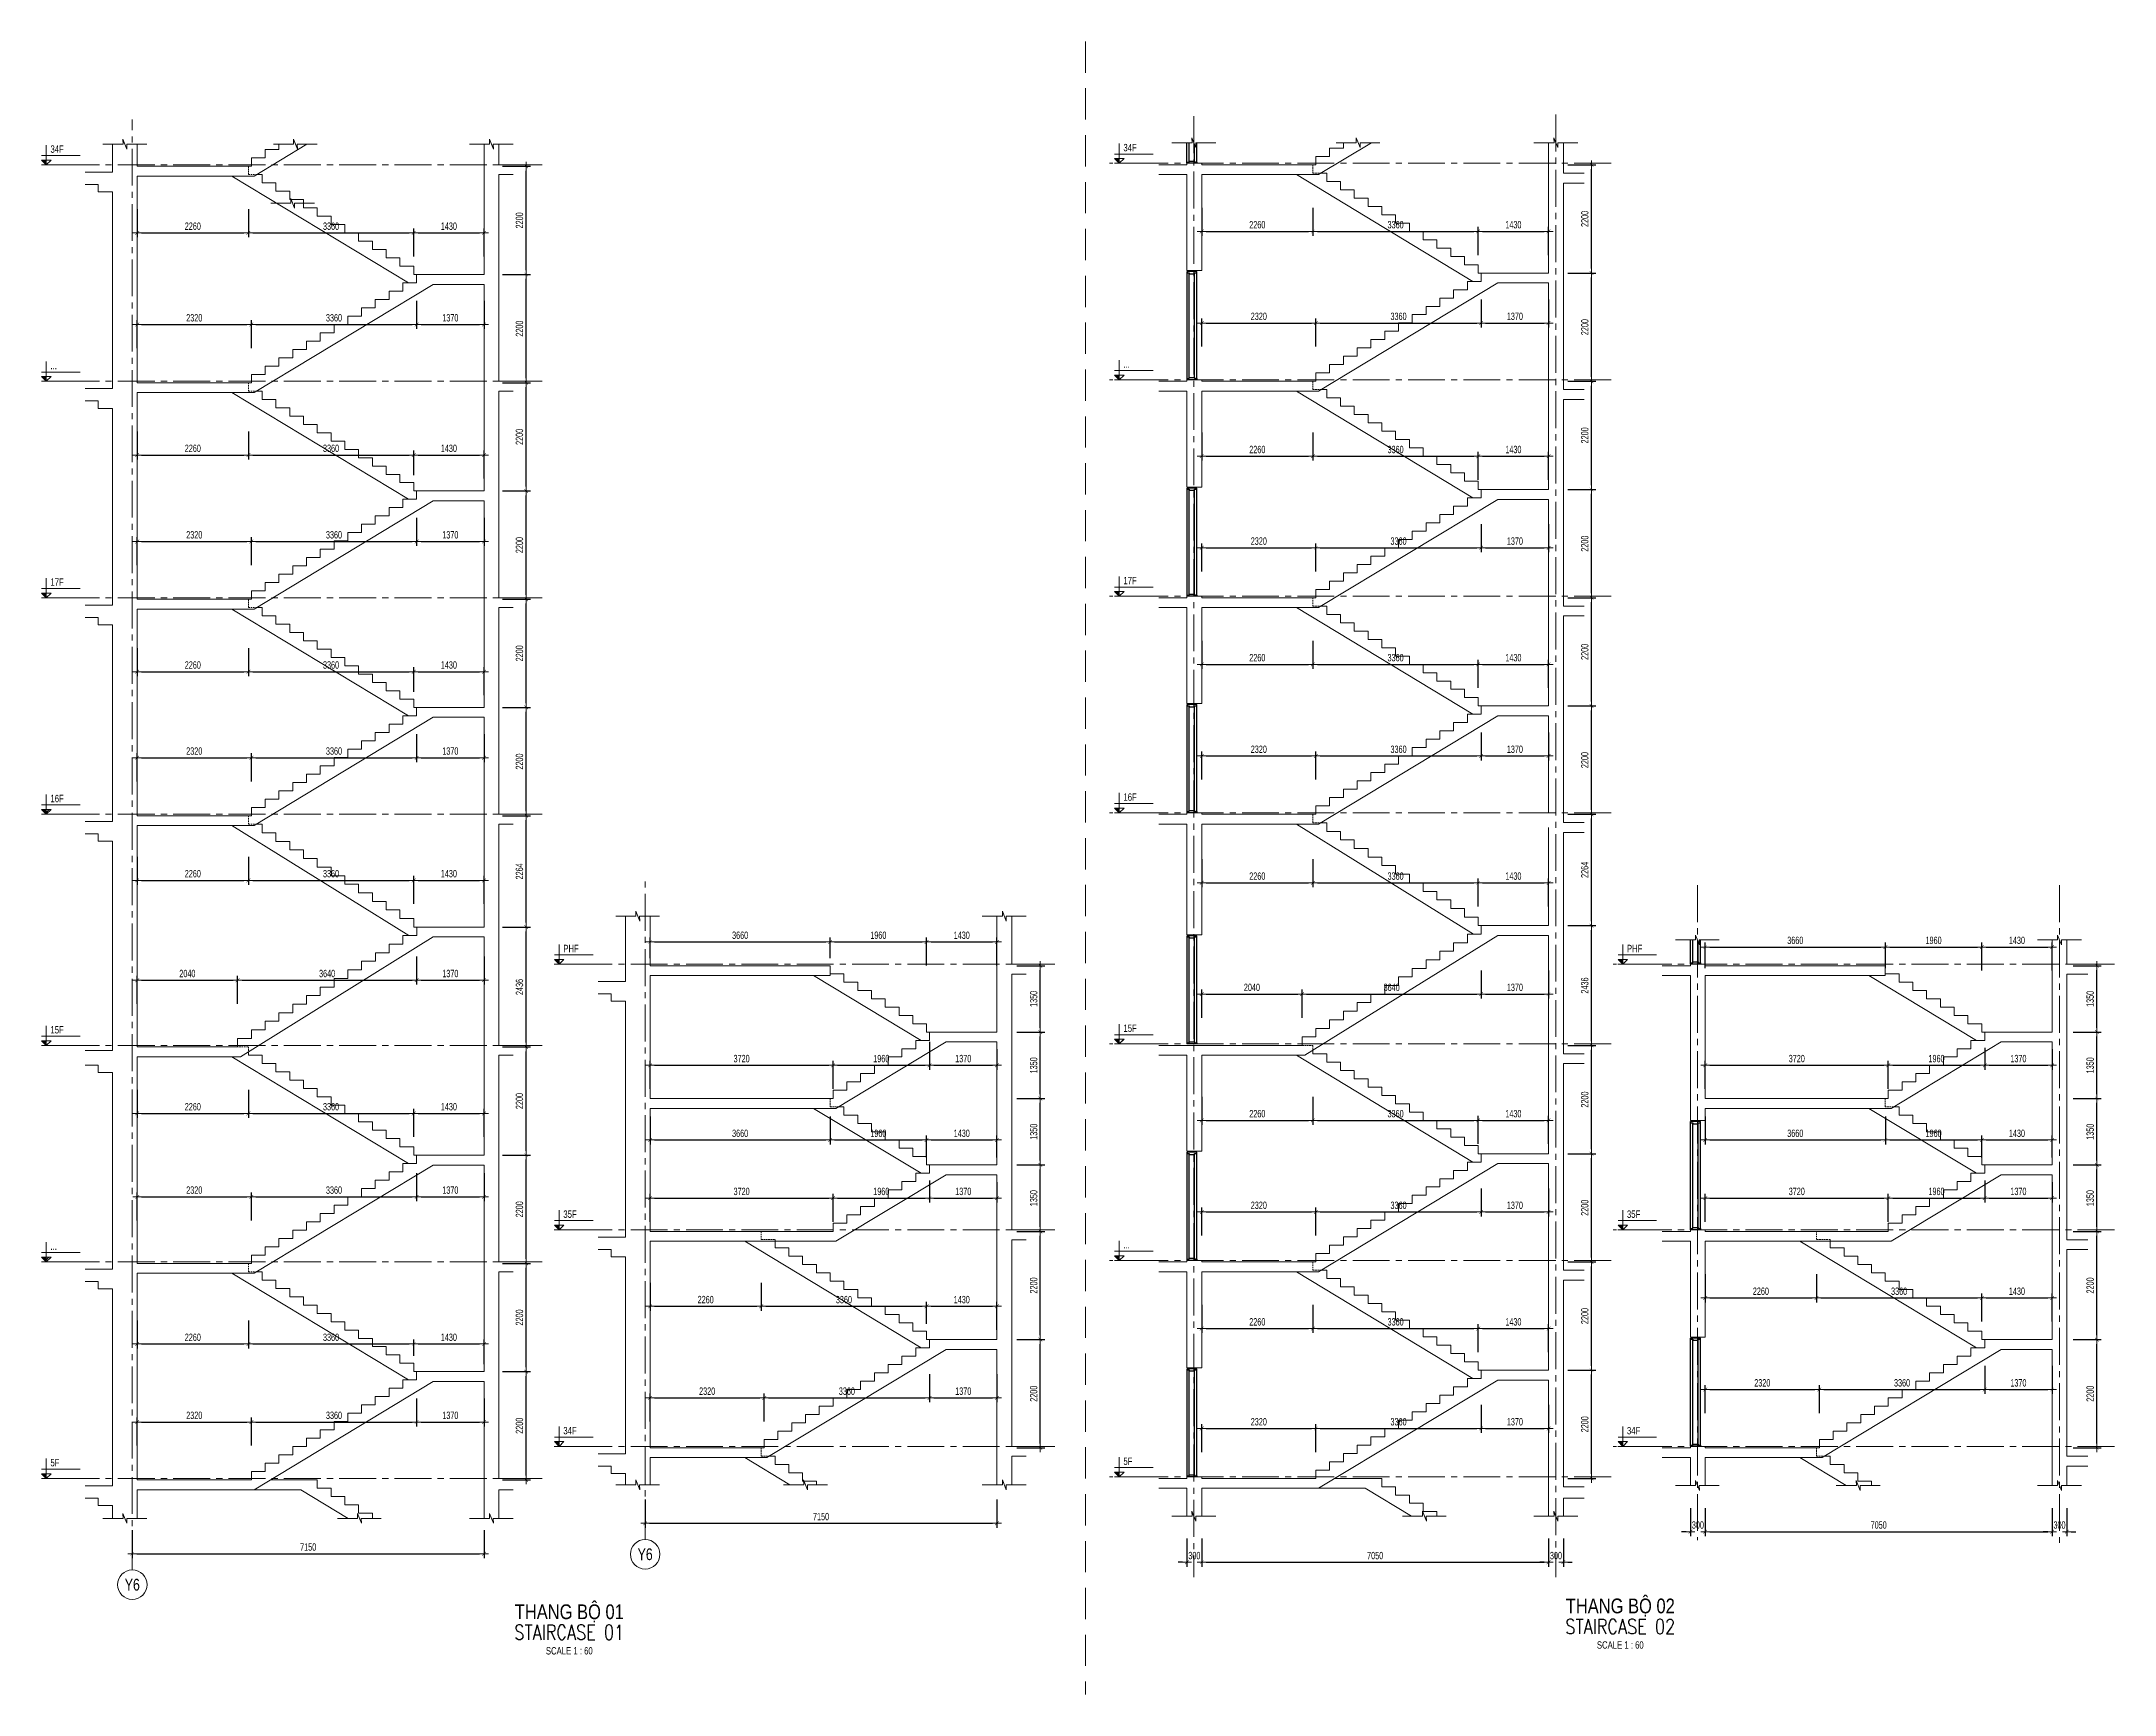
# Model space of a CAD drawing. Header units: millimetres. Extents: x -179076 to 85149, y -28646 to 38481.
# Drawn here: x 10397 to 52535, y -28646 to 4954 of the extents above; entities that cross this region are included whole.
import ezdxf
from ezdxf.enums import TextEntityAlignment as Align

# ---------------------------------------------------------------- set-up
doc = ezdxf.new("R2010")
doc.units = ezdxf.units.MM
doc.linetypes.add('CENTER2', pattern=[1.125, 0.75, -0.125, 0.125, -0.125])
doc.linetypes.add('HIDDEN2', pattern=[4.7625, 3.175, -1.5875])
doc.layers.get('Defpoints').update_dxf_attribs({"color": 151, "lineweight": 9})
doc.layers.add('A-DOOR', color=4, linetype='Continuous')
doc.layers.add('DOOR', color=4, linetype='Continuous')
for name, color, linetype, lineweight in [('NDC_S_ANNO', 7, 'Continuous', 20), ('NDC_S_AXIS', 5, 'CENTER2', 13), ('NDC_S_CONTINUOUS', 3, 'Continuous', 20), ('NDC_S_DIM', 1, 'Continuous', 15), ('NDC_S_ENG TITLE', 3, 'Continuous', 20), ('NDC_S_HIDDEN', 8, 'HIDDEN2', 13), ('NDC_S_SLAB', 2, 'Continuous', 20), ('NDC_S_SYMBOL', 1, 'Continuous', 15), ('NDC_S_TEXT SYMBOL', 7, 'Continuous', 20), ('NDC_S_VN TEXT', 7, 'Continuous', 20), ('NDC_S_VN TITLE', 6, 'Continuous', 35)]:
    doc.layers.add(name, color=color, linetype=linetype, lineweight=lineweight)
doc.styles.add('NDC_ANNO', font='', dxfattribs={"width": 0.8})
doc.styles.add('NDC_DIM', font='', dxfattribs={"width": 0.75})
doc.styles.add('NDC_EN TXT', font='romans.shx', dxfattribs={"width": 0.8})
doc.styles.add('NDC_VIE TXT', font='arial.ttf', dxfattribs={"width": 0.8})
doc.styles.get('NDC_ANNO').set_extended_font_data('Dotum')
doc.styles.get('NDC_DIM').set_extended_font_data('Dotum')
doc.dimstyles.new('NDC_dim_60', dxfattribs={"dimscale": 60, "dimtxt": 2.5, "dimasz": 1.5, "dimexe": 1.5, "dimexo": 2.5, "dimgap": 1, "dimtad": 1, "dimdec": 0, "dimzin": 0, "dimdsep": 46, "dimtxsty": 'NDC_DIM', "dimblk": 'DIMMARK', "dimcen": 0.09, "dimdle": 1.2, "dimclrd": 1, "dimclre": 1, "dimclrt": 3, "dimadec": 0, "dimazin": 0, "dimtfac": 1, "dimtdec": 0, "dimtix": 1, "dimtofl": 0, "dimtmove": 0, "dimatfit": 3, "dimfxl": 8, "dimfxlon": 1, "dimtolj": 1, "dimtzin": 0, "dimarcsym": 0})

msp = doc.modelspace()

# ---------------------------------------------------------------- blocks, each defined once
blk = doc.blocks.new('kata_block_CT')
at = {"layer": 'NDC_S_ANNO'}
blk.add_hatch(color=3, dxfattribs=at).paths.add_polyline_path([(0, 1.6), (-1.61, 1.6), (0, 0)])
at = {"layer": 'NDC_S_ANNO', "ltscale": 50}
h = blk.add_hatch(dxfattribs=at)
h.set_pattern_fill('ANSI31', color=256, scale=1.406, style=0)
h.paths.add_polyline_path([(0, 1.6), (0, 0), (1.61, 1.6)])
for p, q in [((11.56, 0), (-1.64, 0)), ((-1.59, 3.14), (11.47, 3.14))]:
    blk.add_line(p, q, dxfattribs=at)
at = {"layer": 'NDC_S_ANNO', "color": 8, "ltscale": 50}
blk.add_lwpolyline([(0, 0), (-1.61, 1.6), (0, 1.6)], dxfattribs=at)
at = {"layer": 'NDC_S_ANNO', "ltscale": 50}
for points in [[(0, 0), (-1.61, 1.6), (0, 1.6)], [(0, 6.69), (0, 0)], [(0, 0), (1.61, 1.6), (0, 1.6)]]:
    blk.add_lwpolyline(points, dxfattribs=at)
at = {"layer": 'NDC_S_TEXT SYMBOL', "color": 3, "style": 'NDC_ANNO', "width": 0.8}
blk.add_attdef('CT', (1.41, 4.07), '', height=2.5, dxfattribs=at)
blk = doc.blocks.new('DIMMARK')
at = {"layer": 'NDC_S_DIM', "color": 1}
blk.add_line((-1.5, 0), (1, 0), dxfattribs=at)
at = {"layer": 'NDC_S_DIM', "color": 2, "const_width": 0.1}
blk.add_lwpolyline([(-0.42, -0.42), (0.42, 0.42)], dxfattribs=at)
blk = doc.blocks.new('*D435')
at = {"layer": 'Defpoints', "color": 0, "transparency": 16777216}
for p in [(14663, -23107), (12343, -24283), (14663, -24283)]:
    blk.add_point(p, dxfattribs=at)
at = {"layer": 'NDC_S_DIM', "color": 1, "lineweight": -2, "transparency": 16777216}
for p, q in [((12343, -23587), (12343, -23017)), ((12433, -23107), (14573, -23107)), ((14663, -23587), (14663, -23017))]:
    blk.add_line(p, q, dxfattribs=at)
at = {"layer": 'NDC_S_DIM', "color": 1, "lineweight": -2, "transparency": 16777216, "xscale": 90, "yscale": 90, "zscale": 90, "rotation": 180}
blk.add_blockref('DIMMARK', (12343, -23107), dxfattribs=at)
at = {"layer": 'NDC_S_DIM', "color": 1, "lineweight": -2, "transparency": 16777216, "xscale": 90, "yscale": 90, "zscale": 90}
blk.add_blockref('DIMMARK', (14663, -23107), dxfattribs=at)
at = {"layer": 'NDC_S_DIM', "color": 3, "transparency": 16777216, "insert": (13503, -22972), "char_height": 150, "attachment_point": 5, "style": 'NDC_DIM'}
blk.add_mtext('\\A1;2320', dxfattribs=at)
blk = doc.blocks.new('*D436')
at = {"layer": 'Defpoints', "color": 0, "transparency": 16777216}
for p in [(18023, -22083), (18023, -23107), (14663, -24283)]:
    blk.add_point(p, dxfattribs=at)
at = {"layer": 'NDC_S_DIM', "color": 1, "lineweight": -2, "transparency": 16777216}
for p, q in [((18023, -22627), (18023, -23197)), ((14663, -23587), (14663, -23017)), ((14753, -23107), (17933, -23107))]:
    blk.add_line(p, q, dxfattribs=at)
at = {"layer": 'NDC_S_DIM', "color": 1, "lineweight": -2, "transparency": 16777216, "xscale": 90, "yscale": 90, "zscale": 90, "rotation": 180}
blk.add_blockref('DIMMARK', (14663, -23107), dxfattribs=at)
at = {"layer": 'NDC_S_DIM', "color": 1, "lineweight": -2, "transparency": 16777216, "xscale": 90, "yscale": 90, "zscale": 90}
blk.add_blockref('DIMMARK', (18023, -23107), dxfattribs=at)
at = {"layer": 'NDC_S_DIM', "color": 3, "transparency": 16777216, "insert": (16343, -22972), "char_height": 150, "attachment_point": 5, "style": 'NDC_DIM'}
blk.add_mtext('\\A1;3360', dxfattribs=at)
blk = doc.blocks.new('*D437')
at = {"layer": 'Defpoints', "color": 0, "transparency": 16777216}
for p in [(18023, -22083), (19393, -22283), (19393, -23107)]:
    blk.add_point(p, dxfattribs=at)
at = {"layer": 'NDC_S_DIM', "color": 1, "lineweight": -2, "transparency": 16777216}
for p, q in [((18023, -22627), (18023, -23197)), ((19393, -22627), (19393, -23197)), ((18113, -23107), (19303, -23107))]:
    blk.add_line(p, q, dxfattribs=at)
at = {"layer": 'NDC_S_DIM', "color": 1, "lineweight": -2, "transparency": 16777216, "xscale": 90, "yscale": 90, "zscale": 90, "rotation": 180}
blk.add_blockref('DIMMARK', (18023, -23107), dxfattribs=at)
at = {"layer": 'NDC_S_DIM', "color": 1, "lineweight": -2, "transparency": 16777216, "xscale": 90, "yscale": 90, "zscale": 90}
blk.add_blockref('DIMMARK', (19393, -23107), dxfattribs=at)
at = {"layer": 'NDC_S_DIM', "color": 3, "transparency": 16777216, "insert": (18708, -22972), "char_height": 150, "attachment_point": 5, "style": 'NDC_DIM'}
blk.add_mtext('\\A1;1370', dxfattribs=at)
blk = doc.blocks.new('*D438')
at = {"layer": 'Defpoints', "color": 0, "transparency": 16777216}
for p in [(12343, -20083), (14603, -19883), (14603, -21521)]:
    blk.add_point(p, dxfattribs=at)
at = {"layer": 'NDC_S_DIM', "color": 1, "lineweight": -2, "transparency": 16777216}
for p, q in [((12343, -21041), (12343, -21611)), ((14603, -21041), (14603, -21611)), ((12433, -21521), (14513, -21521))]:
    blk.add_line(p, q, dxfattribs=at)
at = {"layer": 'NDC_S_DIM', "color": 1, "lineweight": -2, "transparency": 16777216, "xscale": 90, "yscale": 90, "zscale": 90, "rotation": 180}
blk.add_blockref('DIMMARK', (12343, -21521), dxfattribs=at)
at = {"layer": 'NDC_S_DIM', "color": 1, "lineweight": -2, "transparency": 16777216, "xscale": 90, "yscale": 90, "zscale": 90}
blk.add_blockref('DIMMARK', (14603, -21521), dxfattribs=at)
at = {"layer": 'NDC_S_DIM', "color": 3, "transparency": 16777216, "insert": (13473, -21386), "char_height": 150, "attachment_point": 5, "style": 'NDC_DIM'}
blk.add_mtext('\\A1;2260', dxfattribs=at)
blk = doc.blocks.new('*D439')
at = {"layer": 'Defpoints', "color": 0, "transparency": 16777216}
for p in [(14603, -19883), (17963, -21521), (17963, -21914)]:
    blk.add_point(p, dxfattribs=at)
at = {"layer": 'NDC_S_DIM', "color": 1, "lineweight": -2, "transparency": 16777216}
for p, q in [((14603, -21041), (14603, -21611)), ((17963, -21764), (17963, -21431)), ((14693, -21521), (17873, -21521))]:
    blk.add_line(p, q, dxfattribs=at)
at = {"layer": 'NDC_S_DIM', "color": 1, "lineweight": -2, "transparency": 16777216, "xscale": 90, "yscale": 90, "zscale": 90, "rotation": 180}
blk.add_blockref('DIMMARK', (14603, -21521), dxfattribs=at)
at = {"layer": 'NDC_S_DIM', "color": 1, "lineweight": -2, "transparency": 16777216, "xscale": 90, "yscale": 90, "zscale": 90}
blk.add_blockref('DIMMARK', (17963, -21521), dxfattribs=at)
at = {"layer": 'NDC_S_DIM', "color": 3, "transparency": 16777216, "insert": (16283, -21386), "char_height": 150, "attachment_point": 5, "style": 'NDC_DIM'}
blk.add_mtext('\\A1;3360', dxfattribs=at)
blk = doc.blocks.new('*D440')
at = {"layer": 'Defpoints', "color": 0, "transparency": 16777216}
for p in [(19393, -21521), (17963, -21914), (19393, -22083)]:
    blk.add_point(p, dxfattribs=at)
at = {"layer": 'NDC_S_DIM', "color": 1, "lineweight": -2, "transparency": 16777216}
for p, q in [((17963, -21764), (17963, -21431)), ((19393, -21933), (19393, -21431)), ((18053, -21521), (19303, -21521))]:
    blk.add_line(p, q, dxfattribs=at)
at = {"layer": 'NDC_S_DIM', "color": 1, "lineweight": -2, "transparency": 16777216, "xscale": 90, "yscale": 90, "zscale": 90, "rotation": 180}
blk.add_blockref('DIMMARK', (17963, -21521), dxfattribs=at)
at = {"layer": 'NDC_S_DIM', "color": 1, "lineweight": -2, "transparency": 16777216, "xscale": 90, "yscale": 90, "zscale": 90}
blk.add_blockref('DIMMARK', (19393, -21521), dxfattribs=at)
at = {"layer": 'NDC_S_DIM', "color": 3, "transparency": 16777216, "insert": (18678, -21386), "char_height": 150, "attachment_point": 5, "style": 'NDC_DIM'}
blk.add_mtext('\\A1;1430', dxfattribs=at)
blk = doc.blocks.new('*D441')
at = {"layer": 'Defpoints', "color": 0, "transparency": 16777216}
for p in [(14663, -18530), (12343, -19883), (14663, -19883)]:
    blk.add_point(p, dxfattribs=at)
at = {"layer": 'NDC_S_DIM', "color": 1, "lineweight": -2, "transparency": 16777216}
for p, q in [((12343, -19010), (12343, -18440)), ((12433, -18530), (14573, -18530)), ((14663, -19010), (14663, -18440))]:
    blk.add_line(p, q, dxfattribs=at)
at = {"layer": 'NDC_S_DIM', "color": 1, "lineweight": -2, "transparency": 16777216, "xscale": 90, "yscale": 90, "zscale": 90, "rotation": 180}
blk.add_blockref('DIMMARK', (12343, -18530), dxfattribs=at)
at = {"layer": 'NDC_S_DIM', "color": 1, "lineweight": -2, "transparency": 16777216, "xscale": 90, "yscale": 90, "zscale": 90}
blk.add_blockref('DIMMARK', (14663, -18530), dxfattribs=at)
at = {"layer": 'NDC_S_DIM', "color": 3, "transparency": 16777216, "insert": (13503, -18394), "char_height": 150, "attachment_point": 5, "style": 'NDC_DIM'}
blk.add_mtext('\\A1;2320', dxfattribs=at)
blk = doc.blocks.new('*D442')
at = {"layer": 'Defpoints', "color": 0, "transparency": 16777216}
for p in [(18023, -17683), (18023, -18530), (14663, -19883)]:
    blk.add_point(p, dxfattribs=at)
at = {"layer": 'NDC_S_DIM', "color": 1, "lineweight": -2, "transparency": 16777216}
for p, q in [((18023, -18050), (18023, -18620)), ((14663, -19010), (14663, -18440)), ((14753, -18530), (17933, -18530))]:
    blk.add_line(p, q, dxfattribs=at)
at = {"layer": 'NDC_S_DIM', "color": 1, "lineweight": -2, "transparency": 16777216, "xscale": 90, "yscale": 90, "zscale": 90, "rotation": 180}
blk.add_blockref('DIMMARK', (14663, -18530), dxfattribs=at)
at = {"layer": 'NDC_S_DIM', "color": 1, "lineweight": -2, "transparency": 16777216, "xscale": 90, "yscale": 90, "zscale": 90}
blk.add_blockref('DIMMARK', (18023, -18530), dxfattribs=at)
at = {"layer": 'NDC_S_DIM', "color": 3, "transparency": 16777216, "insert": (16343, -18394), "char_height": 150, "attachment_point": 5, "style": 'NDC_DIM'}
blk.add_mtext('\\A1;3360', dxfattribs=at)
blk = doc.blocks.new('*D443')
at = {"layer": 'Defpoints', "color": 0, "transparency": 16777216}
for p in [(18023, -17683), (19393, -17883), (19393, -18530)]:
    blk.add_point(p, dxfattribs=at)
at = {"layer": 'NDC_S_DIM', "color": 1, "lineweight": -2, "transparency": 16777216}
for p, q in [((18023, -18050), (18023, -18620)), ((19393, -18050), (19393, -18620)), ((18113, -18530), (19303, -18530))]:
    blk.add_line(p, q, dxfattribs=at)
at = {"layer": 'NDC_S_DIM', "color": 1, "lineweight": -2, "transparency": 16777216, "xscale": 90, "yscale": 90, "zscale": 90, "rotation": 180}
blk.add_blockref('DIMMARK', (18023, -18530), dxfattribs=at)
at = {"layer": 'NDC_S_DIM', "color": 1, "lineweight": -2, "transparency": 16777216, "xscale": 90, "yscale": 90, "zscale": 90}
blk.add_blockref('DIMMARK', (19393, -18530), dxfattribs=at)
at = {"layer": 'NDC_S_DIM', "color": 3, "transparency": 16777216, "insert": (18708, -18394), "char_height": 150, "attachment_point": 5, "style": 'NDC_DIM'}
blk.add_mtext('\\A1;1370', dxfattribs=at)
blk = doc.blocks.new('*D444')
at = {"layer": 'Defpoints', "color": 0, "transparency": 16777216}
for p in [(14603, -15483), (12343, -15683), (14603, -16834)]:
    blk.add_point(p, dxfattribs=at)
at = {"layer": 'NDC_S_DIM', "color": 1, "lineweight": -2, "transparency": 16777216}
for p, q in [((12343, -16354), (12343, -16924)), ((14603, -16354), (14603, -16924)), ((12433, -16834), (14513, -16834))]:
    blk.add_line(p, q, dxfattribs=at)
at = {"layer": 'NDC_S_DIM', "color": 1, "lineweight": -2, "transparency": 16777216, "xscale": 90, "yscale": 90, "zscale": 90, "rotation": 180}
blk.add_blockref('DIMMARK', (12343, -16834), dxfattribs=at)
at = {"layer": 'NDC_S_DIM', "color": 1, "lineweight": -2, "transparency": 16777216, "xscale": 90, "yscale": 90, "zscale": 90}
blk.add_blockref('DIMMARK', (14603, -16834), dxfattribs=at)
at = {"layer": 'NDC_S_DIM', "color": 3, "transparency": 16777216, "insert": (13473, -16699), "char_height": 150, "attachment_point": 5, "style": 'NDC_DIM'}
blk.add_mtext('\\A1;2260', dxfattribs=at)
blk = doc.blocks.new('*D445')
at = {"layer": 'Defpoints', "color": 0, "transparency": 16777216}
for p in [(14603, -15483), (17963, -16834), (17963, -17514)]:
    blk.add_point(p, dxfattribs=at)
at = {"layer": 'NDC_S_DIM', "color": 1, "lineweight": -2, "transparency": 16777216}
for p, q in [((14603, -16354), (14603, -16924)), ((14693, -16834), (17873, -16834)), ((17963, -17314), (17963, -16744))]:
    blk.add_line(p, q, dxfattribs=at)
at = {"layer": 'NDC_S_DIM', "color": 1, "lineweight": -2, "transparency": 16777216, "xscale": 90, "yscale": 90, "zscale": 90, "rotation": 180}
blk.add_blockref('DIMMARK', (14603, -16834), dxfattribs=at)
at = {"layer": 'NDC_S_DIM', "color": 1, "lineweight": -2, "transparency": 16777216, "xscale": 90, "yscale": 90, "zscale": 90}
blk.add_blockref('DIMMARK', (17963, -16834), dxfattribs=at)
at = {"layer": 'NDC_S_DIM', "color": 3, "transparency": 16777216, "insert": (16283, -16699), "char_height": 150, "attachment_point": 5, "style": 'NDC_DIM'}
blk.add_mtext('\\A1;3360', dxfattribs=at)
blk = doc.blocks.new('*D446')
at = {"layer": 'Defpoints', "color": 0, "transparency": 16777216}
for p in [(19393, -16834), (17963, -17514), (19393, -17683)]:
    blk.add_point(p, dxfattribs=at)
at = {"layer": 'NDC_S_DIM', "color": 1, "lineweight": -2, "transparency": 16777216}
for p, q in [((17963, -17314), (17963, -16744)), ((18053, -16834), (19303, -16834)), ((19393, -17314), (19393, -16744))]:
    blk.add_line(p, q, dxfattribs=at)
at = {"layer": 'NDC_S_DIM', "color": 1, "lineweight": -2, "transparency": 16777216, "xscale": 90, "yscale": 90, "zscale": 90, "rotation": 180}
blk.add_blockref('DIMMARK', (17963, -16834), dxfattribs=at)
at = {"layer": 'NDC_S_DIM', "color": 1, "lineweight": -2, "transparency": 16777216, "xscale": 90, "yscale": 90, "zscale": 90}
blk.add_blockref('DIMMARK', (19393, -16834), dxfattribs=at)
at = {"layer": 'NDC_S_DIM', "color": 3, "transparency": 16777216, "insert": (18678, -16699), "char_height": 150, "attachment_point": 5, "style": 'NDC_DIM'}
blk.add_mtext('\\A1;1430', dxfattribs=at)
blk = doc.blocks.new('*D447')
at = {"layer": 'Defpoints', "color": 0, "transparency": 16777216}
for p in [(14383, -14127), (12343, -15483), (14383, -15453)]:
    blk.add_point(p, dxfattribs=at)
at = {"layer": 'NDC_S_DIM', "color": 1, "lineweight": -2, "transparency": 16777216}
for p, q in [((12343, -14607), (12343, -14037)), ((12433, -14127), (14293, -14127)), ((14383, -14607), (14383, -14037))]:
    blk.add_line(p, q, dxfattribs=at)
at = {"layer": 'NDC_S_DIM', "color": 1, "lineweight": -2, "transparency": 16777216, "xscale": 90, "yscale": 90, "zscale": 90, "rotation": 180}
blk.add_blockref('DIMMARK', (12343, -14127), dxfattribs=at)
at = {"layer": 'NDC_S_DIM', "color": 1, "lineweight": -2, "transparency": 16777216, "xscale": 90, "yscale": 90, "zscale": 90}
blk.add_blockref('DIMMARK', (14383, -14127), dxfattribs=at)
at = {"layer": 'NDC_S_DIM', "color": 3, "transparency": 16777216, "insert": (13363, -13992), "char_height": 150, "attachment_point": 5, "style": 'NDC_DIM'}
blk.add_mtext('\\A1;2040', dxfattribs=at)
blk = doc.blocks.new('*D448')
at = {"layer": 'Defpoints', "color": 0, "transparency": 16777216}
for p in [(18023, -13134), (18023, -14127), (14383, -15453)]:
    blk.add_point(p, dxfattribs=at)
at = {"layer": 'NDC_S_DIM', "color": 1, "lineweight": -2, "transparency": 16777216}
for p, q in [((18023, -13647), (18023, -14217)), ((14383, -14607), (14383, -14037)), ((14473, -14127), (17933, -14127))]:
    blk.add_line(p, q, dxfattribs=at)
at = {"layer": 'NDC_S_DIM', "color": 1, "lineweight": -2, "transparency": 16777216, "xscale": 90, "yscale": 90, "zscale": 90, "rotation": 180}
blk.add_blockref('DIMMARK', (14383, -14127), dxfattribs=at)
at = {"layer": 'NDC_S_DIM', "color": 1, "lineweight": -2, "transparency": 16777216, "xscale": 90, "yscale": 90, "zscale": 90}
blk.add_blockref('DIMMARK', (18023, -14127), dxfattribs=at)
at = {"layer": 'NDC_S_DIM', "color": 3, "transparency": 16777216, "insert": (16203, -13992), "char_height": 150, "attachment_point": 5, "style": 'NDC_DIM'}
blk.add_mtext('\\A1;3640', dxfattribs=at)
blk = doc.blocks.new('*D449')
at = {"layer": 'Defpoints', "color": 0, "transparency": 16777216}
for p in [(18023, -13134), (19393, -13247), (19393, -14127)]:
    blk.add_point(p, dxfattribs=at)
at = {"layer": 'NDC_S_DIM', "color": 1, "lineweight": -2, "transparency": 16777216}
for p, q in [((18023, -13647), (18023, -14217)), ((19393, -13647), (19393, -14217)), ((18113, -14127), (19303, -14127))]:
    blk.add_line(p, q, dxfattribs=at)
at = {"layer": 'NDC_S_DIM', "color": 1, "lineweight": -2, "transparency": 16777216, "xscale": 90, "yscale": 90, "zscale": 90, "rotation": 180}
blk.add_blockref('DIMMARK', (18023, -14127), dxfattribs=at)
at = {"layer": 'NDC_S_DIM', "color": 1, "lineweight": -2, "transparency": 16777216, "xscale": 90, "yscale": 90, "zscale": 90}
blk.add_blockref('DIMMARK', (19393, -14127), dxfattribs=at)
at = {"layer": 'NDC_S_DIM', "color": 3, "transparency": 16777216, "insert": (18708, -13992), "char_height": 150, "attachment_point": 5, "style": 'NDC_DIM'}
blk.add_mtext('\\A1;1370', dxfattribs=at)
blk = doc.blocks.new('*D450')
at = {"layer": 'Defpoints', "color": 0, "transparency": 16777216}
for p in [(14603, -10783), (12343, -10983), (14603, -12098)]:
    blk.add_point(p, dxfattribs=at)
at = {"layer": 'NDC_S_DIM', "color": 1, "lineweight": -2, "transparency": 16777216}
for p, q in [((12343, -11618), (12343, -12188)), ((14603, -11618), (14603, -12188)), ((12433, -12098), (14513, -12098))]:
    blk.add_line(p, q, dxfattribs=at)
at = {"layer": 'NDC_S_DIM', "color": 1, "lineweight": -2, "transparency": 16777216, "xscale": 90, "yscale": 90, "zscale": 90, "rotation": 180}
blk.add_blockref('DIMMARK', (12343, -12098), dxfattribs=at)
at = {"layer": 'NDC_S_DIM', "color": 1, "lineweight": -2, "transparency": 16777216, "xscale": 90, "yscale": 90, "zscale": 90}
blk.add_blockref('DIMMARK', (14603, -12098), dxfattribs=at)
at = {"layer": 'NDC_S_DIM', "color": 3, "transparency": 16777216, "insert": (13473, -11962), "char_height": 150, "attachment_point": 5, "style": 'NDC_DIM'}
blk.add_mtext('\\A1;2260', dxfattribs=at)
blk = doc.blocks.new('*D451')
at = {"layer": 'Defpoints', "color": 0, "transparency": 16777216}
for p in [(14603, -10783), (17963, -12098), (17963, -12873)]:
    blk.add_point(p, dxfattribs=at)
at = {"layer": 'NDC_S_DIM', "color": 1, "lineweight": -2, "transparency": 16777216}
for p, q in [((14603, -11618), (14603, -12188)), ((14693, -12098), (17873, -12098)), ((17963, -12578), (17963, -12008))]:
    blk.add_line(p, q, dxfattribs=at)
at = {"layer": 'NDC_S_DIM', "color": 1, "lineweight": -2, "transparency": 16777216, "xscale": 90, "yscale": 90, "zscale": 90, "rotation": 180}
blk.add_blockref('DIMMARK', (14603, -12098), dxfattribs=at)
at = {"layer": 'NDC_S_DIM', "color": 1, "lineweight": -2, "transparency": 16777216, "xscale": 90, "yscale": 90, "zscale": 90}
blk.add_blockref('DIMMARK', (17963, -12098), dxfattribs=at)
at = {"layer": 'NDC_S_DIM', "color": 3, "transparency": 16777216, "insert": (16283, -11962), "char_height": 150, "attachment_point": 5, "style": 'NDC_DIM'}
blk.add_mtext('\\A1;3360', dxfattribs=at)
blk = doc.blocks.new('*D452')
at = {"layer": 'Defpoints', "color": 0, "transparency": 16777216}
for p in [(19393, -12098), (17963, -12873), (19393, -13047)]:
    blk.add_point(p, dxfattribs=at)
at = {"layer": 'NDC_S_DIM', "color": 1, "lineweight": -2, "transparency": 16777216}
for p, q in [((17963, -12578), (17963, -12008)), ((18053, -12098), (19303, -12098)), ((19393, -12578), (19393, -12008))]:
    blk.add_line(p, q, dxfattribs=at)
at = {"layer": 'NDC_S_DIM', "color": 1, "lineweight": -2, "transparency": 16777216, "xscale": 90, "yscale": 90, "zscale": 90, "rotation": 180}
blk.add_blockref('DIMMARK', (17963, -12098), dxfattribs=at)
at = {"layer": 'NDC_S_DIM', "color": 1, "lineweight": -2, "transparency": 16777216, "xscale": 90, "yscale": 90, "zscale": 90}
blk.add_blockref('DIMMARK', (19393, -12098), dxfattribs=at)
at = {"layer": 'NDC_S_DIM', "color": 3, "transparency": 16777216, "insert": (18678, -11962), "char_height": 150, "attachment_point": 5, "style": 'NDC_DIM'}
blk.add_mtext('\\A1;1430', dxfattribs=at)
blk = doc.blocks.new('*D453')
at = {"layer": 'Defpoints', "color": 0, "transparency": 16777216}
for p in [(14663, -9605), (12343, -10783), (14663, -10614)]:
    blk.add_point(p, dxfattribs=at)
at = {"layer": 'NDC_S_DIM', "color": 1, "lineweight": -2, "transparency": 16777216}
for p, q in [((12343, -10085), (12343, -9515)), ((12433, -9605), (14573, -9605)), ((14663, -10085), (14663, -9515))]:
    blk.add_line(p, q, dxfattribs=at)
at = {"layer": 'NDC_S_DIM', "color": 1, "lineweight": -2, "transparency": 16777216, "xscale": 90, "yscale": 90, "zscale": 90, "rotation": 180}
blk.add_blockref('DIMMARK', (12343, -9605), dxfattribs=at)
at = {"layer": 'NDC_S_DIM', "color": 1, "lineweight": -2, "transparency": 16777216, "xscale": 90, "yscale": 90, "zscale": 90}
blk.add_blockref('DIMMARK', (14663, -9605), dxfattribs=at)
at = {"layer": 'NDC_S_DIM', "color": 3, "transparency": 16777216, "insert": (13503, -9470), "char_height": 150, "attachment_point": 5, "style": 'NDC_DIM'}
blk.add_mtext('\\A1;2320', dxfattribs=at)
blk = doc.blocks.new('*D454')
at = {"layer": 'Defpoints', "color": 0, "transparency": 16777216}
for p in [(18023, -8753), (18023, -9605), (14663, -10614)]:
    blk.add_point(p, dxfattribs=at)
at = {"layer": 'NDC_S_DIM', "color": 1, "lineweight": -2, "transparency": 16777216}
for p, q in [((18023, -9125), (18023, -9695)), ((14663, -10085), (14663, -9515)), ((14753, -9605), (17933, -9605))]:
    blk.add_line(p, q, dxfattribs=at)
at = {"layer": 'NDC_S_DIM', "color": 1, "lineweight": -2, "transparency": 16777216, "xscale": 90, "yscale": 90, "zscale": 90, "rotation": 180}
blk.add_blockref('DIMMARK', (14663, -9605), dxfattribs=at)
at = {"layer": 'NDC_S_DIM', "color": 1, "lineweight": -2, "transparency": 16777216, "xscale": 90, "yscale": 90, "zscale": 90}
blk.add_blockref('DIMMARK', (18023, -9605), dxfattribs=at)
at = {"layer": 'NDC_S_DIM', "color": 3, "transparency": 16777216, "insert": (16343, -9470), "char_height": 150, "attachment_point": 5, "style": 'NDC_DIM'}
blk.add_mtext('\\A1;3360', dxfattribs=at)
blk = doc.blocks.new('*D455')
at = {"layer": 'Defpoints', "color": 0, "transparency": 16777216}
for p in [(18023, -8753), (19393, -8783), (19393, -9605)]:
    blk.add_point(p, dxfattribs=at)
at = {"layer": 'NDC_S_DIM', "color": 1, "lineweight": -2, "transparency": 16777216}
for p, q in [((18023, -9125), (18023, -9695)), ((19393, -9125), (19393, -9695)), ((18113, -9605), (19303, -9605))]:
    blk.add_line(p, q, dxfattribs=at)
at = {"layer": 'NDC_S_DIM', "color": 1, "lineweight": -2, "transparency": 16777216, "xscale": 90, "yscale": 90, "zscale": 90, "rotation": 180}
blk.add_blockref('DIMMARK', (18023, -9605), dxfattribs=at)
at = {"layer": 'NDC_S_DIM', "color": 1, "lineweight": -2, "transparency": 16777216, "xscale": 90, "yscale": 90, "zscale": 90}
blk.add_blockref('DIMMARK', (19393, -9605), dxfattribs=at)
at = {"layer": 'NDC_S_DIM', "color": 3, "transparency": 16777216, "insert": (18708, -9470), "char_height": 150, "attachment_point": 5, "style": 'NDC_DIM'}
blk.add_mtext('\\A1;1370', dxfattribs=at)
blk = doc.blocks.new('*D456')
at = {"layer": 'Defpoints', "color": 0, "transparency": 16777216}
for p in [(12343, -6583), (14603, -6383), (14603, -7856)]:
    blk.add_point(p, dxfattribs=at)
at = {"layer": 'NDC_S_DIM', "color": 1, "lineweight": -2, "transparency": 16777216}
for p, q in [((12343, -7376), (12343, -7946)), ((14603, -7376), (14603, -7946)), ((12433, -7856), (14513, -7856))]:
    blk.add_line(p, q, dxfattribs=at)
at = {"layer": 'NDC_S_DIM', "color": 1, "lineweight": -2, "transparency": 16777216, "xscale": 90, "yscale": 90, "zscale": 90, "rotation": 180}
blk.add_blockref('DIMMARK', (12343, -7856), dxfattribs=at)
at = {"layer": 'NDC_S_DIM', "color": 1, "lineweight": -2, "transparency": 16777216, "xscale": 90, "yscale": 90, "zscale": 90}
blk.add_blockref('DIMMARK', (14603, -7856), dxfattribs=at)
at = {"layer": 'NDC_S_DIM', "color": 3, "transparency": 16777216, "insert": (13473, -7721), "char_height": 150, "attachment_point": 5, "style": 'NDC_DIM'}
blk.add_mtext('\\A1;2260', dxfattribs=at)
blk = doc.blocks.new('*D457')
at = {"layer": 'Defpoints', "color": 0, "transparency": 16777216}
for p in [(14603, -6383), (17963, -7856), (17963, -8414)]:
    blk.add_point(p, dxfattribs=at)
at = {"layer": 'NDC_S_DIM', "color": 1, "lineweight": -2, "transparency": 16777216}
for p, q in [((14603, -7376), (14603, -7946)), ((14693, -7856), (17873, -7856)), ((17963, -8264), (17963, -7766))]:
    blk.add_line(p, q, dxfattribs=at)
at = {"layer": 'NDC_S_DIM', "color": 1, "lineweight": -2, "transparency": 16777216, "xscale": 90, "yscale": 90, "zscale": 90, "rotation": 180}
blk.add_blockref('DIMMARK', (14603, -7856), dxfattribs=at)
at = {"layer": 'NDC_S_DIM', "color": 1, "lineweight": -2, "transparency": 16777216, "xscale": 90, "yscale": 90, "zscale": 90}
blk.add_blockref('DIMMARK', (17963, -7856), dxfattribs=at)
at = {"layer": 'NDC_S_DIM', "color": 3, "transparency": 16777216, "insert": (16283, -7721), "char_height": 150, "attachment_point": 5, "style": 'NDC_DIM'}
blk.add_mtext('\\A1;3360', dxfattribs=at)
blk = doc.blocks.new('*D458')
at = {"layer": 'Defpoints', "color": 0, "transparency": 16777216}
for p in [(19393, -7856), (17963, -8414), (19393, -8583)]:
    blk.add_point(p, dxfattribs=at)
at = {"layer": 'NDC_S_DIM', "color": 1, "lineweight": -2, "transparency": 16777216}
for p, q in [((17963, -8264), (17963, -7766)), ((18053, -7856), (19303, -7856)), ((19393, -8336), (19393, -7766))]:
    blk.add_line(p, q, dxfattribs=at)
at = {"layer": 'NDC_S_DIM', "color": 1, "lineweight": -2, "transparency": 16777216, "xscale": 90, "yscale": 90, "zscale": 90, "rotation": 180}
blk.add_blockref('DIMMARK', (17963, -7856), dxfattribs=at)
at = {"layer": 'NDC_S_DIM', "color": 1, "lineweight": -2, "transparency": 16777216, "xscale": 90, "yscale": 90, "zscale": 90}
blk.add_blockref('DIMMARK', (19393, -7856), dxfattribs=at)
at = {"layer": 'NDC_S_DIM', "color": 3, "transparency": 16777216, "insert": (18678, -7721), "char_height": 150, "attachment_point": 5, "style": 'NDC_DIM'}
blk.add_mtext('\\A1;1430', dxfattribs=at)
blk = doc.blocks.new('*D459')
at = {"layer": 'Defpoints', "color": 0, "transparency": 16777216}
for p in [(12243, -25066), (19393, -25066), (19393, -25784)]:
    blk.add_point(p, dxfattribs=at)
at = {"layer": 'NDC_S_DIM', "color": 1, "lineweight": -2, "transparency": 16777216}
for p, q in [((12243, -25304), (12243, -25874)), ((19393, -25304), (19393, -25874)), ((12333, -25784), (19303, -25784))]:
    blk.add_line(p, q, dxfattribs=at)
at = {"layer": 'NDC_S_DIM', "color": 1, "lineweight": -2, "transparency": 16777216, "xscale": 90, "yscale": 90, "zscale": 90, "rotation": 180}
blk.add_blockref('DIMMARK', (12243, -25784), dxfattribs=at)
at = {"layer": 'NDC_S_DIM', "color": 1, "lineweight": -2, "transparency": 16777216, "xscale": 90, "yscale": 90, "zscale": 90}
blk.add_blockref('DIMMARK', (19393, -25784), dxfattribs=at)
at = {"layer": 'NDC_S_DIM', "color": 3, "transparency": 16777216, "insert": (15818, -25649), "char_height": 150, "attachment_point": 5, "style": 'NDC_DIM'}
blk.add_mtext('\\A1;7150', dxfattribs=at)
blk = doc.blocks.new('*U187')
at = {"layer": 'NDC_S_SYMBOL'}
blk.add_line((0, 5), (0, 9), dxfattribs=at)
blk.add_circle((0, 0), 5, dxfattribs=at)
at = {"layer": 'NDC_S_TEXT SYMBOL', "color": 7, "style": 'NDC_ANNO', "width": 0.8}
blk.add_attdef('GRID', text='', height=4, dxfattribs=at).set_placement((0, 0), align=Align.MIDDLE)
blk = doc.blocks.new('*D460')
at = {"layer": 'Defpoints', "color": 0, "transparency": 16777216}
for p in [(22668, -24384), (29818, -24384), (29818, -25165)]:
    blk.add_point(p, dxfattribs=at)
at = {"layer": 'NDC_S_DIM', "color": 1, "lineweight": -2, "transparency": 16777216}
for p, q in [((22668, -24685), (22668, -25255)), ((29818, -24685), (29818, -25255)), ((22758, -25165), (29728, -25165))]:
    blk.add_line(p, q, dxfattribs=at)
at = {"layer": 'NDC_S_DIM', "color": 1, "lineweight": -2, "transparency": 16777216, "xscale": 90, "yscale": 90, "zscale": 90, "rotation": 180}
blk.add_blockref('DIMMARK', (22668, -25165), dxfattribs=at)
at = {"layer": 'NDC_S_DIM', "color": 1, "lineweight": -2, "transparency": 16777216, "xscale": 90, "yscale": 90, "zscale": 90}
blk.add_blockref('DIMMARK', (29818, -25165), dxfattribs=at)
at = {"layer": 'NDC_S_DIM', "color": 3, "transparency": 16777216, "insert": (26243, -25030), "char_height": 150, "attachment_point": 5, "style": 'NDC_DIM'}
blk.add_mtext('\\A1;7150', dxfattribs=at)
blk = doc.blocks.new('*D461')
at = {"layer": 'Defpoints', "color": 0, "transparency": 16777216}
for p in [(25088, -22616), (22768, -23632), (25088, -23632)]:
    blk.add_point(p, dxfattribs=at)
at = {"layer": 'NDC_S_DIM', "color": 1, "lineweight": -2, "transparency": 16777216}
for p, q in [((22768, -23096), (22768, -22526)), ((22858, -22616), (24998, -22616)), ((25088, -23096), (25088, -22526))]:
    blk.add_line(p, q, dxfattribs=at)
at = {"layer": 'NDC_S_DIM', "color": 1, "lineweight": -2, "transparency": 16777216, "xscale": 90, "yscale": 90, "zscale": 90, "rotation": 180}
blk.add_blockref('DIMMARK', (22768, -22616), dxfattribs=at)
at = {"layer": 'NDC_S_DIM', "color": 1, "lineweight": -2, "transparency": 16777216, "xscale": 90, "yscale": 90, "zscale": 90}
blk.add_blockref('DIMMARK', (25088, -22616), dxfattribs=at)
at = {"layer": 'NDC_S_DIM', "color": 3, "transparency": 16777216, "insert": (23928, -22481), "char_height": 150, "attachment_point": 5, "style": 'NDC_DIM'}
blk.add_mtext('\\A1;2320', dxfattribs=at)
blk = doc.blocks.new('*D462')
at = {"layer": 'Defpoints', "color": 0, "transparency": 16777216}
for p in [(28448, -21601), (28448, -22616), (25088, -23632)]:
    blk.add_point(p, dxfattribs=at)
at = {"layer": 'NDC_S_DIM', "color": 1, "lineweight": -2, "transparency": 16777216}
for p, q in [((28448, -22136), (28448, -22706)), ((25088, -23096), (25088, -22526)), ((25178, -22616), (28358, -22616))]:
    blk.add_line(p, q, dxfattribs=at)
at = {"layer": 'NDC_S_DIM', "color": 1, "lineweight": -2, "transparency": 16777216, "xscale": 90, "yscale": 90, "zscale": 90, "rotation": 180}
blk.add_blockref('DIMMARK', (25088, -22616), dxfattribs=at)
at = {"layer": 'NDC_S_DIM', "color": 1, "lineweight": -2, "transparency": 16777216, "xscale": 90, "yscale": 90, "zscale": 90}
blk.add_blockref('DIMMARK', (28448, -22616), dxfattribs=at)
at = {"layer": 'NDC_S_DIM', "color": 3, "transparency": 16777216, "insert": (26768, -22481), "char_height": 150, "attachment_point": 5, "style": 'NDC_DIM'}
blk.add_mtext('\\A1;3360', dxfattribs=at)
blk = doc.blocks.new('*D463')
at = {"layer": 'Defpoints', "color": 0, "transparency": 16777216}
for p in [(28448, -21601), (29818, -21632), (29818, -22616)]:
    blk.add_point(p, dxfattribs=at)
at = {"layer": 'NDC_S_DIM', "color": 1, "lineweight": -2, "transparency": 16777216}
for p, q in [((28448, -22136), (28448, -22706)), ((29818, -22136), (29818, -22706)), ((28538, -22616), (29728, -22616))]:
    blk.add_line(p, q, dxfattribs=at)
at = {"layer": 'NDC_S_DIM', "color": 1, "lineweight": -2, "transparency": 16777216, "xscale": 90, "yscale": 90, "zscale": 90, "rotation": 180}
blk.add_blockref('DIMMARK', (28448, -22616), dxfattribs=at)
at = {"layer": 'NDC_S_DIM', "color": 1, "lineweight": -2, "transparency": 16777216, "xscale": 90, "yscale": 90, "zscale": 90}
blk.add_blockref('DIMMARK', (29818, -22616), dxfattribs=at)
at = {"layer": 'NDC_S_DIM', "color": 3, "transparency": 16777216, "insert": (29133, -22481), "char_height": 150, "attachment_point": 5, "style": 'NDC_DIM'}
blk.add_mtext('\\A1;1370', dxfattribs=at)
blk = doc.blocks.new('*D464')
at = {"layer": 'Defpoints', "color": 0, "transparency": 16777216}
for p in [(25028, -19232), (22768, -19432), (25028, -20755)]:
    blk.add_point(p, dxfattribs=at)
at = {"layer": 'NDC_S_DIM', "color": 1, "lineweight": -2, "transparency": 16777216}
for p, q in [((22768, -20275), (22768, -20845)), ((25028, -20275), (25028, -20845)), ((22858, -20755), (24938, -20755))]:
    blk.add_line(p, q, dxfattribs=at)
at = {"layer": 'NDC_S_DIM', "color": 1, "lineweight": -2, "transparency": 16777216, "xscale": 90, "yscale": 90, "zscale": 90, "rotation": 180}
blk.add_blockref('DIMMARK', (22768, -20755), dxfattribs=at)
at = {"layer": 'NDC_S_DIM', "color": 1, "lineweight": -2, "transparency": 16777216, "xscale": 90, "yscale": 90, "zscale": 90}
blk.add_blockref('DIMMARK', (25028, -20755), dxfattribs=at)
at = {"layer": 'NDC_S_DIM', "color": 3, "transparency": 16777216, "insert": (23898, -20620), "char_height": 150, "attachment_point": 5, "style": 'NDC_DIM'}
blk.add_mtext('\\A1;2260', dxfattribs=at)
blk = doc.blocks.new('*D465')
at = {"layer": 'Defpoints', "color": 0, "transparency": 16777216}
for p in [(25028, -19232), (28388, -20755), (28388, -21262)]:
    blk.add_point(p, dxfattribs=at)
at = {"layer": 'NDC_S_DIM', "color": 1, "lineweight": -2, "transparency": 16777216}
for p, q in [((25028, -20275), (25028, -20845)), ((25118, -20755), (28298, -20755)), ((28388, -21112), (28388, -20665))]:
    blk.add_line(p, q, dxfattribs=at)
at = {"layer": 'NDC_S_DIM', "color": 1, "lineweight": -2, "transparency": 16777216, "xscale": 90, "yscale": 90, "zscale": 90, "rotation": 180}
blk.add_blockref('DIMMARK', (25028, -20755), dxfattribs=at)
at = {"layer": 'NDC_S_DIM', "color": 1, "lineweight": -2, "transparency": 16777216, "xscale": 90, "yscale": 90, "zscale": 90}
blk.add_blockref('DIMMARK', (28388, -20755), dxfattribs=at)
at = {"layer": 'NDC_S_DIM', "color": 3, "transparency": 16777216, "insert": (26708, -20620), "char_height": 150, "attachment_point": 5, "style": 'NDC_DIM'}
blk.add_mtext('\\A1;3360', dxfattribs=at)
blk = doc.blocks.new('*D466')
at = {"layer": 'Defpoints', "color": 0, "transparency": 16777216}
for p in [(29818, -20755), (28388, -21262), (29818, -21432)]:
    blk.add_point(p, dxfattribs=at)
at = {"layer": 'NDC_S_DIM', "color": 1, "lineweight": -2, "transparency": 16777216}
for p, q in [((28388, -21112), (28388, -20665)), ((28478, -20755), (29728, -20755)), ((29818, -21235), (29818, -20665))]:
    blk.add_line(p, q, dxfattribs=at)
at = {"layer": 'NDC_S_DIM', "color": 1, "lineweight": -2, "transparency": 16777216, "xscale": 90, "yscale": 90, "zscale": 90, "rotation": 180}
blk.add_blockref('DIMMARK', (28388, -20755), dxfattribs=at)
at = {"layer": 'NDC_S_DIM', "color": 1, "lineweight": -2, "transparency": 16777216, "xscale": 90, "yscale": 90, "zscale": 90}
blk.add_blockref('DIMMARK', (29818, -20755), dxfattribs=at)
at = {"layer": 'NDC_S_DIM', "color": 3, "transparency": 16777216, "insert": (29103, -20620), "char_height": 150, "attachment_point": 5, "style": 'NDC_DIM'}
blk.add_mtext('\\A1;1430', dxfattribs=at)
blk = doc.blocks.new('*D467')
at = {"layer": 'Defpoints', "color": 0, "transparency": 16777216}
for p in [(26488, -18557), (22768, -19232), (26488, -19232)]:
    blk.add_point(p, dxfattribs=at)
at = {"layer": 'NDC_S_DIM', "color": 1, "lineweight": -2, "transparency": 16777216}
for p, q in [((22768, -19037), (22768, -18467)), ((26488, -19037), (26488, -18467)), ((22858, -18557), (26398, -18557))]:
    blk.add_line(p, q, dxfattribs=at)
at = {"layer": 'NDC_S_DIM', "color": 1, "lineweight": -2, "transparency": 16777216, "xscale": 90, "yscale": 90, "zscale": 90, "rotation": 180}
blk.add_blockref('DIMMARK', (22768, -18557), dxfattribs=at)
at = {"layer": 'NDC_S_DIM', "color": 1, "lineweight": -2, "transparency": 16777216, "xscale": 90, "yscale": 90, "zscale": 90}
blk.add_blockref('DIMMARK', (26488, -18557), dxfattribs=at)
at = {"layer": 'NDC_S_DIM', "color": 3, "transparency": 16777216, "insert": (24628, -18421), "char_height": 150, "attachment_point": 5, "style": 'NDC_DIM'}
blk.add_mtext('\\A1;3720', dxfattribs=at)
blk = doc.blocks.new('*D468')
at = {"layer": 'Defpoints', "color": 0, "transparency": 16777216}
for p in [(28448, -18050), (28448, -18557), (26488, -19232)]:
    blk.add_point(p, dxfattribs=at)
at = {"layer": 'NDC_S_DIM', "color": 1, "lineweight": -2, "transparency": 16777216}
for p, q in [((26488, -19037), (26488, -18467)), ((28448, -18200), (28448, -18647)), ((26578, -18557), (28358, -18557))]:
    blk.add_line(p, q, dxfattribs=at)
at = {"layer": 'NDC_S_DIM', "color": 1, "lineweight": -2, "transparency": 16777216, "xscale": 90, "yscale": 90, "zscale": 90, "rotation": 180}
blk.add_blockref('DIMMARK', (26488, -18557), dxfattribs=at)
at = {"layer": 'NDC_S_DIM', "color": 1, "lineweight": -2, "transparency": 16777216, "xscale": 90, "yscale": 90, "zscale": 90}
blk.add_blockref('DIMMARK', (28448, -18557), dxfattribs=at)
at = {"layer": 'NDC_S_DIM', "color": 3, "transparency": 16777216, "insert": (27468, -18421), "char_height": 150, "attachment_point": 5, "style": 'NDC_DIM'}
blk.add_mtext('\\A1;1960', dxfattribs=at)
blk = doc.blocks.new('*D469')
at = {"layer": 'Defpoints', "color": 0, "transparency": 16777216}
for p in [(28448, -18050), (29818, -18082), (29818, -18557)]:
    blk.add_point(p, dxfattribs=at)
at = {"layer": 'NDC_S_DIM', "color": 1, "lineweight": -2, "transparency": 16777216}
for p, q in [((28448, -18200), (28448, -18647)), ((29818, -18232), (29818, -18647)), ((28538, -18557), (29728, -18557))]:
    blk.add_line(p, q, dxfattribs=at)
at = {"layer": 'NDC_S_DIM', "color": 1, "lineweight": -2, "transparency": 16777216, "xscale": 90, "yscale": 90, "zscale": 90, "rotation": 180}
blk.add_blockref('DIMMARK', (28448, -18557), dxfattribs=at)
at = {"layer": 'NDC_S_DIM', "color": 1, "lineweight": -2, "transparency": 16777216, "xscale": 90, "yscale": 90, "zscale": 90}
blk.add_blockref('DIMMARK', (29818, -18557), dxfattribs=at)
at = {"layer": 'NDC_S_DIM', "color": 3, "transparency": 16777216, "insert": (29133, -18421), "char_height": 150, "attachment_point": 5, "style": 'NDC_DIM'}
blk.add_mtext('\\A1;1370', dxfattribs=at)
blk = doc.blocks.new('*D470')
at = {"layer": 'Defpoints', "color": 0, "transparency": 16777216}
for p in [(22768, -16732), (26428, -16532), (26428, -17375)]:
    blk.add_point(p, dxfattribs=at)
at = {"layer": 'NDC_S_DIM', "color": 1, "lineweight": -2, "transparency": 16777216}
for p, q in [((22768, -16895), (22768, -17465)), ((26428, -16895), (26428, -17465)), ((22858, -17375), (26338, -17375))]:
    blk.add_line(p, q, dxfattribs=at)
at = {"layer": 'NDC_S_DIM', "color": 1, "lineweight": -2, "transparency": 16777216, "xscale": 90, "yscale": 90, "zscale": 90, "rotation": 180}
blk.add_blockref('DIMMARK', (22768, -17375), dxfattribs=at)
at = {"layer": 'NDC_S_DIM', "color": 1, "lineweight": -2, "transparency": 16777216, "xscale": 90, "yscale": 90, "zscale": 90}
blk.add_blockref('DIMMARK', (26428, -17375), dxfattribs=at)
at = {"layer": 'NDC_S_DIM', "color": 3, "transparency": 16777216, "insert": (24598, -17240), "char_height": 150, "attachment_point": 5, "style": 'NDC_DIM'}
blk.add_mtext('\\A1;3660', dxfattribs=at)
blk = doc.blocks.new('*D471')
at = {"layer": 'Defpoints', "color": 0, "transparency": 16777216}
for p in [(26428, -16532), (28388, -17375), (28388, -17882)]:
    blk.add_point(p, dxfattribs=at)
at = {"layer": 'NDC_S_DIM', "color": 1, "lineweight": -2, "transparency": 16777216}
for p, q in [((26428, -16895), (26428, -17465)), ((26518, -17375), (28298, -17375)), ((28388, -17732), (28388, -17285))]:
    blk.add_line(p, q, dxfattribs=at)
at = {"layer": 'NDC_S_DIM', "color": 1, "lineweight": -2, "transparency": 16777216, "xscale": 90, "yscale": 90, "zscale": 90, "rotation": 180}
blk.add_blockref('DIMMARK', (26428, -17375), dxfattribs=at)
at = {"layer": 'NDC_S_DIM', "color": 1, "lineweight": -2, "transparency": 16777216, "xscale": 90, "yscale": 90, "zscale": 90}
blk.add_blockref('DIMMARK', (28388, -17375), dxfattribs=at)
at = {"layer": 'NDC_S_DIM', "color": 3, "transparency": 16777216, "insert": (27408, -17240), "char_height": 150, "attachment_point": 5, "style": 'NDC_DIM'}
blk.add_mtext('\\A1;1960', dxfattribs=at)
blk = doc.blocks.new('*D472')
at = {"layer": 'Defpoints', "color": 0, "transparency": 16777216}
for p in [(29818, -17375), (28388, -17882), (29818, -17882)]:
    blk.add_point(p, dxfattribs=at)
at = {"layer": 'NDC_S_DIM', "color": 1, "lineweight": -2, "transparency": 16777216}
for p, q in [((28388, -17732), (28388, -17285)), ((28478, -17375), (29728, -17375)), ((29818, -17732), (29818, -17285))]:
    blk.add_line(p, q, dxfattribs=at)
at = {"layer": 'NDC_S_DIM', "color": 1, "lineweight": -2, "transparency": 16777216, "xscale": 90, "yscale": 90, "zscale": 90, "rotation": 180}
blk.add_blockref('DIMMARK', (28388, -17375), dxfattribs=at)
at = {"layer": 'NDC_S_DIM', "color": 1, "lineweight": -2, "transparency": 16777216, "xscale": 90, "yscale": 90, "zscale": 90}
blk.add_blockref('DIMMARK', (29818, -17375), dxfattribs=at)
at = {"layer": 'NDC_S_DIM', "color": 3, "transparency": 16777216, "insert": (29103, -17240), "char_height": 150, "attachment_point": 5, "style": 'NDC_DIM'}
blk.add_mtext('\\A1;1430', dxfattribs=at)
blk = doc.blocks.new('*D473')
at = {"layer": 'Defpoints', "color": 0, "transparency": 16777216}
for p in [(26488, -15857), (22768, -16532), (26488, -16532)]:
    blk.add_point(p, dxfattribs=at)
at = {"layer": 'NDC_S_DIM', "color": 1, "lineweight": -2, "transparency": 16777216}
for p, q in [((22768, -16337), (22768, -15767)), ((22858, -15857), (26398, -15857)), ((26488, -16337), (26488, -15767))]:
    blk.add_line(p, q, dxfattribs=at)
at = {"layer": 'NDC_S_DIM', "color": 1, "lineweight": -2, "transparency": 16777216, "xscale": 90, "yscale": 90, "zscale": 90, "rotation": 180}
blk.add_blockref('DIMMARK', (22768, -15857), dxfattribs=at)
at = {"layer": 'NDC_S_DIM', "color": 1, "lineweight": -2, "transparency": 16777216, "xscale": 90, "yscale": 90, "zscale": 90}
blk.add_blockref('DIMMARK', (26488, -15857), dxfattribs=at)
at = {"layer": 'NDC_S_DIM', "color": 3, "transparency": 16777216, "insert": (24628, -15721), "char_height": 150, "attachment_point": 5, "style": 'NDC_DIM'}
blk.add_mtext('\\A1;3720', dxfattribs=at)
blk = doc.blocks.new('*D474')
at = {"layer": 'Defpoints', "color": 0, "transparency": 16777216}
for p in [(28448, -15182), (28448, -15857), (26488, -16532)]:
    blk.add_point(p, dxfattribs=at)
at = {"layer": 'NDC_S_DIM', "color": 1, "lineweight": -2, "transparency": 16777216}
for p, q in [((28448, -15377), (28448, -15947)), ((26488, -16337), (26488, -15767)), ((26578, -15857), (28358, -15857))]:
    blk.add_line(p, q, dxfattribs=at)
at = {"layer": 'NDC_S_DIM', "color": 1, "lineweight": -2, "transparency": 16777216, "xscale": 90, "yscale": 90, "zscale": 90, "rotation": 180}
blk.add_blockref('DIMMARK', (26488, -15857), dxfattribs=at)
at = {"layer": 'NDC_S_DIM', "color": 1, "lineweight": -2, "transparency": 16777216, "xscale": 90, "yscale": 90, "zscale": 90}
blk.add_blockref('DIMMARK', (28448, -15857), dxfattribs=at)
at = {"layer": 'NDC_S_DIM', "color": 3, "transparency": 16777216, "insert": (27468, -15721), "char_height": 150, "attachment_point": 5, "style": 'NDC_DIM'}
blk.add_mtext('\\A1;1960', dxfattribs=at)
blk = doc.blocks.new('*D475')
at = {"layer": 'Defpoints', "color": 0, "transparency": 16777216}
for p in [(28448, -15182), (29818, -15382), (29818, -15857)]:
    blk.add_point(p, dxfattribs=at)
at = {"layer": 'NDC_S_DIM', "color": 1, "lineweight": -2, "transparency": 16777216}
for p, q in [((28448, -15377), (28448, -15947)), ((29818, -15532), (29818, -15947)), ((28538, -15857), (29728, -15857))]:
    blk.add_line(p, q, dxfattribs=at)
at = {"layer": 'NDC_S_DIM', "color": 1, "lineweight": -2, "transparency": 16777216, "xscale": 90, "yscale": 90, "zscale": 90, "rotation": 180}
blk.add_blockref('DIMMARK', (28448, -15857), dxfattribs=at)
at = {"layer": 'NDC_S_DIM', "color": 1, "lineweight": -2, "transparency": 16777216, "xscale": 90, "yscale": 90, "zscale": 90}
blk.add_blockref('DIMMARK', (29818, -15857), dxfattribs=at)
at = {"layer": 'NDC_S_DIM', "color": 3, "transparency": 16777216, "insert": (29133, -15721), "char_height": 150, "attachment_point": 5, "style": 'NDC_DIM'}
blk.add_mtext('\\A1;1370', dxfattribs=at)
blk = doc.blocks.new('*D476')
at = {"layer": 'Defpoints', "color": 0, "transparency": 16777216}
for p in [(26428, -13349), (22768, -13832), (26428, -13832)]:
    blk.add_point(p, dxfattribs=at)
at = {"layer": 'NDC_S_DIM', "color": 1, "lineweight": -2, "transparency": 16777216}
for p, q in [((22768, -13682), (22768, -13259)), ((22858, -13349), (26338, -13349)), ((26428, -13682), (26428, -13259))]:
    blk.add_line(p, q, dxfattribs=at)
at = {"layer": 'NDC_S_DIM', "color": 1, "lineweight": -2, "transparency": 16777216, "xscale": 90, "yscale": 90, "zscale": 90, "rotation": 180}
blk.add_blockref('DIMMARK', (22768, -13349), dxfattribs=at)
at = {"layer": 'NDC_S_DIM', "color": 1, "lineweight": -2, "transparency": 16777216, "xscale": 90, "yscale": 90, "zscale": 90}
blk.add_blockref('DIMMARK', (26428, -13349), dxfattribs=at)
at = {"layer": 'NDC_S_DIM', "color": 3, "transparency": 16777216, "insert": (24598, -13214), "char_height": 150, "attachment_point": 5, "style": 'NDC_DIM'}
blk.add_mtext('\\A1;3660', dxfattribs=at)
blk = doc.blocks.new('*D477')
at = {"layer": 'Defpoints', "color": 0, "transparency": 16777216}
for p in [(28388, -13349), (26428, -13832), (28388, -15097)]:
    blk.add_point(p, dxfattribs=at)
at = {"layer": 'NDC_S_DIM', "color": 1, "lineweight": -2, "transparency": 16777216}
for p, q in [((26428, -13682), (26428, -13259)), ((26518, -13349), (28298, -13349)), ((28388, -13829), (28388, -13259))]:
    blk.add_line(p, q, dxfattribs=at)
at = {"layer": 'NDC_S_DIM', "color": 1, "lineweight": -2, "transparency": 16777216, "xscale": 90, "yscale": 90, "zscale": 90, "rotation": 180}
blk.add_blockref('DIMMARK', (26428, -13349), dxfattribs=at)
at = {"layer": 'NDC_S_DIM', "color": 1, "lineweight": -2, "transparency": 16777216, "xscale": 90, "yscale": 90, "zscale": 90}
blk.add_blockref('DIMMARK', (28388, -13349), dxfattribs=at)
at = {"layer": 'NDC_S_DIM', "color": 3, "transparency": 16777216, "insert": (27408, -13214), "char_height": 150, "attachment_point": 5, "style": 'NDC_DIM'}
blk.add_mtext('\\A1;1960', dxfattribs=at)
blk = doc.blocks.new('*D478')
at = {"layer": 'Defpoints', "color": 0, "transparency": 16777216}
for p in [(29818, -13349), (28388, -15097), (29818, -15182)]:
    blk.add_point(p, dxfattribs=at)
at = {"layer": 'NDC_S_DIM', "color": 1, "lineweight": -2, "transparency": 16777216}
for p, q in [((28388, -13829), (28388, -13259)), ((28478, -13349), (29728, -13349)), ((29818, -13829), (29818, -13259))]:
    blk.add_line(p, q, dxfattribs=at)
at = {"layer": 'NDC_S_DIM', "color": 1, "lineweight": -2, "transparency": 16777216, "xscale": 90, "yscale": 90, "zscale": 90, "rotation": 180}
blk.add_blockref('DIMMARK', (28388, -13349), dxfattribs=at)
at = {"layer": 'NDC_S_DIM', "color": 1, "lineweight": -2, "transparency": 16777216, "xscale": 90, "yscale": 90, "zscale": 90}
blk.add_blockref('DIMMARK', (29818, -13349), dxfattribs=at)
at = {"layer": 'NDC_S_DIM', "color": 3, "transparency": 16777216, "insert": (29103, -13214), "char_height": 150, "attachment_point": 5, "style": 'NDC_DIM'}
blk.add_mtext('\\A1;1430', dxfattribs=at)
blk = doc.blocks.new('Drawing name_symbol')
at = {"layer": 'NDC_S_ENG TITLE', "style": 'NDC_EN TXT', "width": 0.8}
blk.add_attdef('SECTDET1', text='', height=5, dxfattribs=at).set_placement((0, 1.01), align=Align.CENTER)
at = {"layer": 'NDC_S_TEXT SYMBOL', "lineweight": 25, "style": 'NDC_ANNO', "width": 0.8}
blk.add_attdef('SSCALE', text='', height=2.5, dxfattribs=at).set_placement((0, -4), align=Align.CENTER)
at = {"layer": 'NDC_S_VN TITLE', "style": 'NDC_VIE TXT', "width": 0.8}
blk.add_attdef('SECTDET2', text='', height=5, dxfattribs=at).set_placement((0, 7.97), align=Align.CENTER)
blk = doc.blocks.new('*D423')
at = {"layer": 'Defpoints', "color": 0, "transparency": 16777216}
for p in [(14663, -5210), (12343, -6383), (14663, -6383)]:
    blk.add_point(p, dxfattribs=at)
at = {"layer": 'NDC_S_DIM', "color": 1, "lineweight": -2, "transparency": 16777216}
for p, q in [((12343, -5690), (12343, -5120)), ((12433, -5210), (14573, -5210)), ((14663, -5690), (14663, -5120))]:
    blk.add_line(p, q, dxfattribs=at)
at = {"layer": 'NDC_S_DIM', "color": 1, "lineweight": -2, "transparency": 16777216, "xscale": 90, "yscale": 90, "zscale": 90, "rotation": 180}
blk.add_blockref('DIMMARK', (12343, -5210), dxfattribs=at)
at = {"layer": 'NDC_S_DIM', "color": 1, "lineweight": -2, "transparency": 16777216, "xscale": 90, "yscale": 90, "zscale": 90}
blk.add_blockref('DIMMARK', (14663, -5210), dxfattribs=at)
at = {"layer": 'NDC_S_DIM', "color": 3, "transparency": 16777216, "insert": (13503, -5075), "char_height": 150, "attachment_point": 5, "style": 'NDC_DIM'}
blk.add_mtext('\\A1;2320', dxfattribs=at)
blk = doc.blocks.new('*D424')
at = {"layer": 'Defpoints', "color": 0, "transparency": 16777216}
for p in [(18023, -4353), (18023, -5210), (14663, -6383)]:
    blk.add_point(p, dxfattribs=at)
at = {"layer": 'NDC_S_DIM', "color": 1, "lineweight": -2, "transparency": 16777216}
for p, q in [((18023, -4730), (18023, -5300)), ((14663, -5690), (14663, -5120)), ((14753, -5210), (17933, -5210))]:
    blk.add_line(p, q, dxfattribs=at)
at = {"layer": 'NDC_S_DIM', "color": 1, "lineweight": -2, "transparency": 16777216, "xscale": 90, "yscale": 90, "zscale": 90, "rotation": 180}
blk.add_blockref('DIMMARK', (14663, -5210), dxfattribs=at)
at = {"layer": 'NDC_S_DIM', "color": 1, "lineweight": -2, "transparency": 16777216, "xscale": 90, "yscale": 90, "zscale": 90}
blk.add_blockref('DIMMARK', (18023, -5210), dxfattribs=at)
at = {"layer": 'NDC_S_DIM', "color": 3, "transparency": 16777216, "insert": (16343, -5075), "char_height": 150, "attachment_point": 5, "style": 'NDC_DIM'}
blk.add_mtext('\\A1;3360', dxfattribs=at)
blk = doc.blocks.new('*D425')
at = {"layer": 'Defpoints', "color": 0, "transparency": 16777216}
for p in [(18023, -4353), (19393, -4383), (19393, -5210)]:
    blk.add_point(p, dxfattribs=at)
at = {"layer": 'NDC_S_DIM', "color": 1, "lineweight": -2, "transparency": 16777216}
for p, q in [((18023, -4730), (18023, -5300)), ((19393, -4730), (19393, -5300)), ((18113, -5210), (19303, -5210))]:
    blk.add_line(p, q, dxfattribs=at)
at = {"layer": 'NDC_S_DIM', "color": 1, "lineweight": -2, "transparency": 16777216, "xscale": 90, "yscale": 90, "zscale": 90, "rotation": 180}
blk.add_blockref('DIMMARK', (18023, -5210), dxfattribs=at)
at = {"layer": 'NDC_S_DIM', "color": 1, "lineweight": -2, "transparency": 16777216, "xscale": 90, "yscale": 90, "zscale": 90}
blk.add_blockref('DIMMARK', (19393, -5210), dxfattribs=at)
at = {"layer": 'NDC_S_DIM', "color": 3, "transparency": 16777216, "insert": (18708, -5075), "char_height": 150, "attachment_point": 5, "style": 'NDC_DIM'}
blk.add_mtext('\\A1;1370', dxfattribs=at)
blk = doc.blocks.new('*D426')
at = {"layer": 'Defpoints', "color": 0, "transparency": 16777216}
for p in [(12343, -1983), (14603, -1983), (14603, -3452)]:
    blk.add_point(p, dxfattribs=at)
at = {"layer": 'NDC_S_DIM', "color": 1, "lineweight": -2, "transparency": 16777216}
for p, q in [((12343, -2972), (12343, -3542)), ((14603, -2972), (14603, -3542)), ((12433, -3452), (14513, -3452))]:
    blk.add_line(p, q, dxfattribs=at)
at = {"layer": 'NDC_S_DIM', "color": 1, "lineweight": -2, "transparency": 16777216, "xscale": 90, "yscale": 90, "zscale": 90, "rotation": 180}
blk.add_blockref('DIMMARK', (12343, -3452), dxfattribs=at)
at = {"layer": 'NDC_S_DIM', "color": 1, "lineweight": -2, "transparency": 16777216, "xscale": 90, "yscale": 90, "zscale": 90}
blk.add_blockref('DIMMARK', (14603, -3452), dxfattribs=at)
at = {"layer": 'NDC_S_DIM', "color": 3, "transparency": 16777216, "insert": (13473, -3317), "char_height": 150, "attachment_point": 5, "style": 'NDC_DIM'}
blk.add_mtext('\\A1;2260', dxfattribs=at)
blk = doc.blocks.new('*D427')
at = {"layer": 'Defpoints', "color": 0, "transparency": 16777216}
for p in [(14603, -1983), (17963, -3452), (17963, -4014)]:
    blk.add_point(p, dxfattribs=at)
at = {"layer": 'NDC_S_DIM', "color": 1, "lineweight": -2, "transparency": 16777216}
for p, q in [((14603, -2972), (14603, -3542)), ((17963, -3864), (17963, -3362)), ((14693, -3452), (17873, -3452))]:
    blk.add_line(p, q, dxfattribs=at)
at = {"layer": 'NDC_S_DIM', "color": 1, "lineweight": -2, "transparency": 16777216, "xscale": 90, "yscale": 90, "zscale": 90, "rotation": 180}
blk.add_blockref('DIMMARK', (14603, -3452), dxfattribs=at)
at = {"layer": 'NDC_S_DIM', "color": 1, "lineweight": -2, "transparency": 16777216, "xscale": 90, "yscale": 90, "zscale": 90}
blk.add_blockref('DIMMARK', (17963, -3452), dxfattribs=at)
at = {"layer": 'NDC_S_DIM', "color": 3, "transparency": 16777216, "insert": (16283, -3317), "char_height": 150, "attachment_point": 5, "style": 'NDC_DIM'}
blk.add_mtext('\\A1;3360', dxfattribs=at)
blk = doc.blocks.new('*D428')
at = {"layer": 'Defpoints', "color": 0, "transparency": 16777216}
for p in [(19393, -3452), (17963, -4014), (19393, -4183)]:
    blk.add_point(p, dxfattribs=at)
at = {"layer": 'NDC_S_DIM', "color": 1, "lineweight": -2, "transparency": 16777216}
for p, q in [((17963, -3864), (17963, -3362)), ((19393, -3932), (19393, -3362)), ((18053, -3452), (19303, -3452))]:
    blk.add_line(p, q, dxfattribs=at)
at = {"layer": 'NDC_S_DIM', "color": 1, "lineweight": -2, "transparency": 16777216, "xscale": 90, "yscale": 90, "zscale": 90, "rotation": 180}
blk.add_blockref('DIMMARK', (17963, -3452), dxfattribs=at)
at = {"layer": 'NDC_S_DIM', "color": 1, "lineweight": -2, "transparency": 16777216, "xscale": 90, "yscale": 90, "zscale": 90}
blk.add_blockref('DIMMARK', (19393, -3452), dxfattribs=at)
at = {"layer": 'NDC_S_DIM', "color": 3, "transparency": 16777216, "insert": (18678, -3317), "char_height": 150, "attachment_point": 5, "style": 'NDC_DIM'}
blk.add_mtext('\\A1;1430', dxfattribs=at)
blk = doc.blocks.new('*D429')
at = {"layer": 'Defpoints', "color": 0, "transparency": 16777216}
for p in [(14663, -799), (12343, -1983), (14663, -1953)]:
    blk.add_point(p, dxfattribs=at)
at = {"layer": 'NDC_S_DIM', "color": 1, "lineweight": -2, "transparency": 16777216}
for p, q in [((12343, -1279), (12343, -709)), ((12433, -799), (14573, -799)), ((14663, -1279), (14663, -709))]:
    blk.add_line(p, q, dxfattribs=at)
at = {"layer": 'NDC_S_DIM', "color": 1, "lineweight": -2, "transparency": 16777216, "xscale": 90, "yscale": 90, "zscale": 90, "rotation": 180}
blk.add_blockref('DIMMARK', (12343, -799), dxfattribs=at)
at = {"layer": 'NDC_S_DIM', "color": 1, "lineweight": -2, "transparency": 16777216, "xscale": 90, "yscale": 90, "zscale": 90}
blk.add_blockref('DIMMARK', (14663, -799), dxfattribs=at)
at = {"layer": 'NDC_S_DIM', "color": 3, "transparency": 16777216, "insert": (13503, -664), "char_height": 150, "attachment_point": 5, "style": 'NDC_DIM'}
blk.add_mtext('\\A1;2320', dxfattribs=at)
blk = doc.blocks.new('*D430')
at = {"layer": 'Defpoints', "color": 0, "transparency": 16777216}
for p in [(18023, 47), (18023, -799), (14663, -1953)]:
    blk.add_point(p, dxfattribs=at)
at = {"layer": 'NDC_S_DIM', "color": 1, "lineweight": -2, "transparency": 16777216}
for p, q in [((18023, -319), (18023, -889)), ((14663, -1279), (14663, -709)), ((14753, -799), (17933, -799))]:
    blk.add_line(p, q, dxfattribs=at)
at = {"layer": 'NDC_S_DIM', "color": 1, "lineweight": -2, "transparency": 16777216, "xscale": 90, "yscale": 90, "zscale": 90, "rotation": 180}
blk.add_blockref('DIMMARK', (14663, -799), dxfattribs=at)
at = {"layer": 'NDC_S_DIM', "color": 1, "lineweight": -2, "transparency": 16777216, "xscale": 90, "yscale": 90, "zscale": 90}
blk.add_blockref('DIMMARK', (18023, -799), dxfattribs=at)
at = {"layer": 'NDC_S_DIM', "color": 3, "transparency": 16777216, "insert": (16343, -664), "char_height": 150, "attachment_point": 5, "style": 'NDC_DIM'}
blk.add_mtext('\\A1;3360', dxfattribs=at)
blk = doc.blocks.new('*D431')
at = {"layer": 'Defpoints', "color": 0, "transparency": 16777216}
for p in [(18023, 47), (19393, -57), (19393, -799)]:
    blk.add_point(p, dxfattribs=at)
at = {"layer": 'NDC_S_DIM', "color": 1, "lineweight": -2, "transparency": 16777216}
for p, q in [((18023, -319), (18023, -889)), ((19393, -319), (19393, -889)), ((18113, -799), (19303, -799))]:
    blk.add_line(p, q, dxfattribs=at)
at = {"layer": 'NDC_S_DIM', "color": 1, "lineweight": -2, "transparency": 16777216, "xscale": 90, "yscale": 90, "zscale": 90, "rotation": 180}
blk.add_blockref('DIMMARK', (18023, -799), dxfattribs=at)
at = {"layer": 'NDC_S_DIM', "color": 1, "lineweight": -2, "transparency": 16777216, "xscale": 90, "yscale": 90, "zscale": 90}
blk.add_blockref('DIMMARK', (19393, -799), dxfattribs=at)
at = {"layer": 'NDC_S_DIM', "color": 3, "transparency": 16777216, "insert": (18708, -664), "char_height": 150, "attachment_point": 5, "style": 'NDC_DIM'}
blk.add_mtext('\\A1;1370', dxfattribs=at)
blk = doc.blocks.new('*D432')
at = {"layer": 'Defpoints', "color": 0, "transparency": 16777216}
for p in [(12343, 2217), (14603, 2417), (14603, 1063)]:
    blk.add_point(p, dxfattribs=at)
at = {"layer": 'NDC_S_DIM', "color": 1, "lineweight": -2, "transparency": 16777216}
for p, q in [((12343, 1543), (12343, 973)), ((14603, 1543), (14603, 973)), ((12433, 1063), (14513, 1063))]:
    blk.add_line(p, q, dxfattribs=at)
at = {"layer": 'NDC_S_DIM', "color": 1, "lineweight": -2, "transparency": 16777216, "xscale": 90, "yscale": 90, "zscale": 90, "rotation": 180}
blk.add_blockref('DIMMARK', (12343, 1063), dxfattribs=at)
at = {"layer": 'NDC_S_DIM', "color": 1, "lineweight": -2, "transparency": 16777216, "xscale": 90, "yscale": 90, "zscale": 90}
blk.add_blockref('DIMMARK', (14603, 1063), dxfattribs=at)
at = {"layer": 'NDC_S_DIM', "color": 3, "transparency": 16777216, "insert": (13473, 1198), "char_height": 150, "attachment_point": 5, "style": 'NDC_DIM'}
blk.add_mtext('\\A1;2260', dxfattribs=at)
blk = doc.blocks.new('*D433')
at = {"layer": 'Defpoints', "color": 0, "transparency": 16777216}
for p in [(14603, 2417), (17963, 1063), (17963, 386)]:
    blk.add_point(p, dxfattribs=at)
at = {"layer": 'NDC_S_DIM', "color": 1, "lineweight": -2, "transparency": 16777216}
for p, q in [((14603, 1543), (14603, 973)), ((14693, 1063), (17873, 1063)), ((17963, 583), (17963, 1153))]:
    blk.add_line(p, q, dxfattribs=at)
at = {"layer": 'NDC_S_DIM', "color": 1, "lineweight": -2, "transparency": 16777216, "xscale": 90, "yscale": 90, "zscale": 90, "rotation": 180}
blk.add_blockref('DIMMARK', (14603, 1063), dxfattribs=at)
at = {"layer": 'NDC_S_DIM', "color": 1, "lineweight": -2, "transparency": 16777216, "xscale": 90, "yscale": 90, "zscale": 90}
blk.add_blockref('DIMMARK', (17963, 1063), dxfattribs=at)
at = {"layer": 'NDC_S_DIM', "color": 3, "transparency": 16777216, "insert": (16283, 1198), "char_height": 150, "attachment_point": 5, "style": 'NDC_DIM'}
blk.add_mtext('\\A1;3360', dxfattribs=at)
blk = doc.blocks.new('*D434')
at = {"layer": 'Defpoints', "color": 0, "transparency": 16777216}
for p in [(19393, 1063), (17963, 386), (19393, 217)]:
    blk.add_point(p, dxfattribs=at)
at = {"layer": 'NDC_S_DIM', "color": 1, "lineweight": -2, "transparency": 16777216}
for p, q in [((17963, 583), (17963, 1153)), ((18053, 1063), (19303, 1063)), ((19393, 583), (19393, 1153))]:
    blk.add_line(p, q, dxfattribs=at)
at = {"layer": 'NDC_S_DIM', "color": 1, "lineweight": -2, "transparency": 16777216, "xscale": 90, "yscale": 90, "zscale": 90, "rotation": 180}
blk.add_blockref('DIMMARK', (17963, 1063), dxfattribs=at)
at = {"layer": 'NDC_S_DIM', "color": 1, "lineweight": -2, "transparency": 16777216, "xscale": 90, "yscale": 90, "zscale": 90}
blk.add_blockref('DIMMARK', (19393, 1063), dxfattribs=at)
at = {"layer": 'NDC_S_DIM', "color": 3, "transparency": 16777216, "insert": (18678, 1198), "char_height": 150, "attachment_point": 5, "style": 'NDC_DIM'}
blk.add_mtext('\\A1;1430', dxfattribs=at)
blk = doc.blocks.new('X-SECTION-2$0$X-SEC-DOO2')
at = {"layer": 'A-DOOR'}
for p, q in [((41976, 101972), (41976, 104172)), ((42021, 102017), (42021, 104127)), ((42131, 102017), (42131, 104127)), ((42176, 101972), (42176, 104172))]:
    blk.add_line(p, q, dxfattribs=at)
for points in [[(41976, 104172), (41976, 104147), (42021, 104147), (42021, 104127), (42131, 104127), (42131, 104147), (42176, 104147), (42176, 104172)], [(41976, 101972), (41976, 101997), (42021, 101997), (42021, 102017), (42131, 102017), (42131, 101997), (42176, 101997), (42176, 101972)]]:
    blk.add_lwpolyline(points, close=True, dxfattribs=at)
at = {"layer": 'Defpoints'}
blk.add_line((41976, 104192), (42176, 104192), dxfattribs=at)
blk = doc.blocks.new('*D416')
at = {"layer": 'Defpoints', "color": 0, "transparency": 16777216}
for p in [(36301, -23238), (33981, -24253), (36301, -24253)]:
    blk.add_point(p, dxfattribs=at)
at = {"layer": 'NDC_S_DIM', "color": 1, "lineweight": -2, "transparency": 16777216}
for p, q in [((33981, -23718), (33981, -23148)), ((36301, -23718), (36301, -23148)), ((34071, -23238), (36211, -23238))]:
    blk.add_line(p, q, dxfattribs=at)
at = {"layer": 'NDC_S_DIM', "color": 1, "lineweight": -2, "transparency": 16777216, "xscale": 90, "yscale": 90, "zscale": 90, "rotation": 180}
blk.add_blockref('DIMMARK', (33981, -23238), dxfattribs=at)
at = {"layer": 'NDC_S_DIM', "color": 1, "lineweight": -2, "transparency": 16777216, "xscale": 90, "yscale": 90, "zscale": 90}
blk.add_blockref('DIMMARK', (36301, -23238), dxfattribs=at)
at = {"layer": 'NDC_S_DIM', "color": 3, "transparency": 16777216, "insert": (35141, -23103), "char_height": 150, "attachment_point": 5, "style": 'NDC_DIM'}
blk.add_mtext('\\A1;2320', dxfattribs=at)
blk = doc.blocks.new('*D417')
at = {"layer": 'Defpoints', "color": 0, "transparency": 16777216}
for p in [(39661, -22223), (39661, -23238), (36301, -24253)]:
    blk.add_point(p, dxfattribs=at)
at = {"layer": 'NDC_S_DIM', "color": 1, "lineweight": -2, "transparency": 16777216}
for p, q in [((36301, -23718), (36301, -23148)), ((39661, -22758), (39661, -23328)), ((36391, -23238), (39571, -23238))]:
    blk.add_line(p, q, dxfattribs=at)
at = {"layer": 'NDC_S_DIM', "color": 1, "lineweight": -2, "transparency": 16777216, "xscale": 90, "yscale": 90, "zscale": 90, "rotation": 180}
blk.add_blockref('DIMMARK', (36301, -23238), dxfattribs=at)
at = {"layer": 'NDC_S_DIM', "color": 1, "lineweight": -2, "transparency": 16777216, "xscale": 90, "yscale": 90, "zscale": 90}
blk.add_blockref('DIMMARK', (39661, -23238), dxfattribs=at)
at = {"layer": 'NDC_S_DIM', "color": 3, "transparency": 16777216, "insert": (37981, -23103), "char_height": 150, "attachment_point": 5, "style": 'NDC_DIM'}
blk.add_mtext('\\A1;3360', dxfattribs=at)
blk = doc.blocks.new('*D418')
at = {"layer": 'Defpoints', "color": 0, "transparency": 16777216}
for p in [(39661, -22223), (41031, -22253), (41031, -23238)]:
    blk.add_point(p, dxfattribs=at)
at = {"layer": 'NDC_S_DIM', "color": 1, "lineweight": -2, "transparency": 16777216}
for p, q in [((39661, -22758), (39661, -23328)), ((41031, -22758), (41031, -23328)), ((39751, -23238), (40941, -23238))]:
    blk.add_line(p, q, dxfattribs=at)
at = {"layer": 'NDC_S_DIM', "color": 1, "lineweight": -2, "transparency": 16777216, "xscale": 90, "yscale": 90, "zscale": 90, "rotation": 180}
blk.add_blockref('DIMMARK', (39661, -23238), dxfattribs=at)
at = {"layer": 'NDC_S_DIM', "color": 1, "lineweight": -2, "transparency": 16777216, "xscale": 90, "yscale": 90, "zscale": 90}
blk.add_blockref('DIMMARK', (41031, -23238), dxfattribs=at)
at = {"layer": 'NDC_S_DIM', "color": 3, "transparency": 16777216, "insert": (40346, -23103), "char_height": 150, "attachment_point": 5, "style": 'NDC_DIM'}
blk.add_mtext('\\A1;1370', dxfattribs=at)
blk = doc.blocks.new('*D419')
at = {"layer": 'Defpoints', "color": 0, "transparency": 16777216}
for p in [(33981, -20053), (36241, -20023), (36241, -21207)]:
    blk.add_point(p, dxfattribs=at)
at = {"layer": 'NDC_S_DIM', "color": 1, "lineweight": -2, "transparency": 16777216}
for p, q in [((33981, -20727), (33981, -21297)), ((36241, -20727), (36241, -21297)), ((34071, -21207), (36151, -21207))]:
    blk.add_line(p, q, dxfattribs=at)
at = {"layer": 'NDC_S_DIM', "color": 1, "lineweight": -2, "transparency": 16777216, "xscale": 90, "yscale": 90, "zscale": 90, "rotation": 180}
blk.add_blockref('DIMMARK', (33981, -21207), dxfattribs=at)
at = {"layer": 'NDC_S_DIM', "color": 1, "lineweight": -2, "transparency": 16777216, "xscale": 90, "yscale": 90, "zscale": 90}
blk.add_blockref('DIMMARK', (36241, -21207), dxfattribs=at)
at = {"layer": 'NDC_S_DIM', "color": 3, "transparency": 16777216, "insert": (35111, -21072), "char_height": 150, "attachment_point": 5, "style": 'NDC_DIM'}
blk.add_mtext('\\A1;2260', dxfattribs=at)
blk = doc.blocks.new('*D420')
at = {"layer": 'Defpoints', "color": 0, "transparency": 16777216}
for p in [(36241, -20023), (39601, -21207), (39601, -22053)]:
    blk.add_point(p, dxfattribs=at)
at = {"layer": 'NDC_S_DIM', "color": 1, "lineweight": -2, "transparency": 16777216}
for p, q in [((36241, -20727), (36241, -21297)), ((36331, -21207), (39511, -21207)), ((39601, -21687), (39601, -21117))]:
    blk.add_line(p, q, dxfattribs=at)
at = {"layer": 'NDC_S_DIM', "color": 1, "lineweight": -2, "transparency": 16777216, "xscale": 90, "yscale": 90, "zscale": 90, "rotation": 180}
blk.add_blockref('DIMMARK', (36241, -21207), dxfattribs=at)
at = {"layer": 'NDC_S_DIM', "color": 1, "lineweight": -2, "transparency": 16777216, "xscale": 90, "yscale": 90, "zscale": 90}
blk.add_blockref('DIMMARK', (39601, -21207), dxfattribs=at)
at = {"layer": 'NDC_S_DIM', "color": 3, "transparency": 16777216, "insert": (37921, -21072), "char_height": 150, "attachment_point": 5, "style": 'NDC_DIM'}
blk.add_mtext('\\A1;3360', dxfattribs=at)
blk = doc.blocks.new('*D421')
at = {"layer": 'Defpoints', "color": 0, "transparency": 16777216}
for p in [(41031, -21207), (39601, -22053), (41031, -22053)]:
    blk.add_point(p, dxfattribs=at)
at = {"layer": 'NDC_S_DIM', "color": 1, "lineweight": -2, "transparency": 16777216}
for p, q in [((39601, -21687), (39601, -21117)), ((39691, -21207), (40941, -21207)), ((41031, -21687), (41031, -21117))]:
    blk.add_line(p, q, dxfattribs=at)
at = {"layer": 'NDC_S_DIM', "color": 1, "lineweight": -2, "transparency": 16777216, "xscale": 90, "yscale": 90, "zscale": 90, "rotation": 180}
blk.add_blockref('DIMMARK', (39601, -21207), dxfattribs=at)
at = {"layer": 'NDC_S_DIM', "color": 1, "lineweight": -2, "transparency": 16777216, "xscale": 90, "yscale": 90, "zscale": 90}
blk.add_blockref('DIMMARK', (41031, -21207), dxfattribs=at)
at = {"layer": 'NDC_S_DIM', "color": 3, "transparency": 16777216, "insert": (40316, -21072), "char_height": 150, "attachment_point": 5, "style": 'NDC_DIM'}
blk.add_mtext('\\A1;1430', dxfattribs=at)
blk = doc.blocks.new('*D422')
at = {"layer": 'Defpoints', "color": 0, "transparency": 16777216}
for p in [(36301, -18838), (33981, -19853), (36301, -19853)]:
    blk.add_point(p, dxfattribs=at)
at = {"layer": 'NDC_S_DIM', "color": 1, "lineweight": -2, "transparency": 16777216}
for p, q in [((33981, -19318), (33981, -18748)), ((34071, -18838), (36211, -18838)), ((36301, -19318), (36301, -18748))]:
    blk.add_line(p, q, dxfattribs=at)
at = {"layer": 'NDC_S_DIM', "color": 1, "lineweight": -2, "transparency": 16777216, "xscale": 90, "yscale": 90, "zscale": 90, "rotation": 180}
blk.add_blockref('DIMMARK', (33981, -18838), dxfattribs=at)
at = {"layer": 'NDC_S_DIM', "color": 1, "lineweight": -2, "transparency": 16777216, "xscale": 90, "yscale": 90, "zscale": 90}
blk.add_blockref('DIMMARK', (36301, -18838), dxfattribs=at)
at = {"layer": 'NDC_S_DIM', "color": 3, "transparency": 16777216, "insert": (35141, -18703), "char_height": 150, "attachment_point": 5, "style": 'NDC_DIM'}
blk.add_mtext('\\A1;2320', dxfattribs=at)
blk = doc.blocks.new('*D366')
at = {"layer": 'Defpoints', "color": 0, "transparency": 16777216}
for p in [(39661, -17823), (39661, -18838), (36301, -19853)]:
    blk.add_point(p, dxfattribs=at)
at = {"layer": 'NDC_S_DIM', "color": 1, "lineweight": -2, "transparency": 16777216}
for p, q in [((39661, -18358), (39661, -18928)), ((36301, -19318), (36301, -18748)), ((36391, -18838), (39571, -18838))]:
    blk.add_line(p, q, dxfattribs=at)
at = {"layer": 'NDC_S_DIM', "color": 1, "lineweight": -2, "transparency": 16777216, "xscale": 90, "yscale": 90, "zscale": 90, "rotation": 180}
blk.add_blockref('DIMMARK', (36301, -18838), dxfattribs=at)
at = {"layer": 'NDC_S_DIM', "color": 1, "lineweight": -2, "transparency": 16777216, "xscale": 90, "yscale": 90, "zscale": 90}
blk.add_blockref('DIMMARK', (39661, -18838), dxfattribs=at)
at = {"layer": 'NDC_S_DIM', "color": 3, "transparency": 16777216, "insert": (37981, -18703), "char_height": 150, "attachment_point": 5, "style": 'NDC_DIM'}
blk.add_mtext('\\A1;3360', dxfattribs=at)
blk = doc.blocks.new('*D367')
at = {"layer": 'Defpoints', "color": 0, "transparency": 16777216}
for p in [(39661, -17823), (41031, -17853), (41031, -18838)]:
    blk.add_point(p, dxfattribs=at)
at = {"layer": 'NDC_S_DIM', "color": 1, "lineweight": -2, "transparency": 16777216}
for p, q in [((39661, -18358), (39661, -18928)), ((41031, -18358), (41031, -18928)), ((39751, -18838), (40941, -18838))]:
    blk.add_line(p, q, dxfattribs=at)
at = {"layer": 'NDC_S_DIM', "color": 1, "lineweight": -2, "transparency": 16777216, "xscale": 90, "yscale": 90, "zscale": 90, "rotation": 180}
blk.add_blockref('DIMMARK', (39661, -18838), dxfattribs=at)
at = {"layer": 'NDC_S_DIM', "color": 1, "lineweight": -2, "transparency": 16777216, "xscale": 90, "yscale": 90, "zscale": 90}
blk.add_blockref('DIMMARK', (41031, -18838), dxfattribs=at)
at = {"layer": 'NDC_S_DIM', "color": 3, "transparency": 16777216, "insert": (40346, -18703), "char_height": 150, "attachment_point": 5, "style": 'NDC_DIM'}
blk.add_mtext('\\A1;1370', dxfattribs=at)
blk = doc.blocks.new('*D368')
at = {"layer": 'Defpoints', "color": 0, "transparency": 16777216}
for p in [(33981, -15653), (36241, -15623), (36241, -16976)]:
    blk.add_point(p, dxfattribs=at)
at = {"layer": 'NDC_S_DIM', "color": 1, "lineweight": -2, "transparency": 16777216}
for p, q in [((33981, -16496), (33981, -17066)), ((36241, -16496), (36241, -17066)), ((34071, -16976), (36151, -16976))]:
    blk.add_line(p, q, dxfattribs=at)
at = {"layer": 'NDC_S_DIM', "color": 1, "lineweight": -2, "transparency": 16777216, "xscale": 90, "yscale": 90, "zscale": 90, "rotation": 180}
blk.add_blockref('DIMMARK', (33981, -16976), dxfattribs=at)
at = {"layer": 'NDC_S_DIM', "color": 1, "lineweight": -2, "transparency": 16777216, "xscale": 90, "yscale": 90, "zscale": 90}
blk.add_blockref('DIMMARK', (36241, -16976), dxfattribs=at)
at = {"layer": 'NDC_S_DIM', "color": 3, "transparency": 16777216, "insert": (35111, -16841), "char_height": 150, "attachment_point": 5, "style": 'NDC_DIM'}
blk.add_mtext('\\A1;2260', dxfattribs=at)
blk = doc.blocks.new('*D369')
at = {"layer": 'Defpoints', "color": 0, "transparency": 16777216}
for p in [(36241, -15623), (39601, -16976), (39601, -17653)]:
    blk.add_point(p, dxfattribs=at)
at = {"layer": 'NDC_S_DIM', "color": 1, "lineweight": -2, "transparency": 16777216}
for p, q in [((36241, -16496), (36241, -17066)), ((36331, -16976), (39511, -16976)), ((39601, -17456), (39601, -16886))]:
    blk.add_line(p, q, dxfattribs=at)
at = {"layer": 'NDC_S_DIM', "color": 1, "lineweight": -2, "transparency": 16777216, "xscale": 90, "yscale": 90, "zscale": 90, "rotation": 180}
blk.add_blockref('DIMMARK', (36241, -16976), dxfattribs=at)
at = {"layer": 'NDC_S_DIM', "color": 1, "lineweight": -2, "transparency": 16777216, "xscale": 90, "yscale": 90, "zscale": 90}
blk.add_blockref('DIMMARK', (39601, -16976), dxfattribs=at)
at = {"layer": 'NDC_S_DIM', "color": 3, "transparency": 16777216, "insert": (37921, -16841), "char_height": 150, "attachment_point": 5, "style": 'NDC_DIM'}
blk.add_mtext('\\A1;3360', dxfattribs=at)
blk = doc.blocks.new('*D370')
at = {"layer": 'Defpoints', "color": 0, "transparency": 16777216}
for p in [(41031, -16976), (39601, -17653), (41031, -17653)]:
    blk.add_point(p, dxfattribs=at)
at = {"layer": 'NDC_S_DIM', "color": 1, "lineweight": -2, "transparency": 16777216}
for p, q in [((39601, -17456), (39601, -16886)), ((39691, -16976), (40941, -16976)), ((41031, -17456), (41031, -16886))]:
    blk.add_line(p, q, dxfattribs=at)
at = {"layer": 'NDC_S_DIM', "color": 1, "lineweight": -2, "transparency": 16777216, "xscale": 90, "yscale": 90, "zscale": 90, "rotation": 180}
blk.add_blockref('DIMMARK', (39601, -16976), dxfattribs=at)
at = {"layer": 'NDC_S_DIM', "color": 1, "lineweight": -2, "transparency": 16777216, "xscale": 90, "yscale": 90, "zscale": 90}
blk.add_blockref('DIMMARK', (41031, -16976), dxfattribs=at)
at = {"layer": 'NDC_S_DIM', "color": 3, "transparency": 16777216, "insert": (40316, -16841), "char_height": 150, "attachment_point": 5, "style": 'NDC_DIM'}
blk.add_mtext('\\A1;1430', dxfattribs=at)
blk = doc.blocks.new('*D371')
at = {"layer": 'Defpoints', "color": 0, "transparency": 16777216}
for p in [(36021, -14409), (36021, -15453), (33981, -15653)]:
    blk.add_point(p, dxfattribs=at)
at = {"layer": 'NDC_S_DIM', "color": 1, "lineweight": -2, "transparency": 16777216}
for p, q in [((33981, -14889), (33981, -14319)), ((36021, -14889), (36021, -14319)), ((34071, -14409), (35931, -14409))]:
    blk.add_line(p, q, dxfattribs=at)
at = {"layer": 'NDC_S_DIM', "color": 1, "lineweight": -2, "transparency": 16777216, "xscale": 90, "yscale": 90, "zscale": 90, "rotation": 180}
blk.add_blockref('DIMMARK', (33981, -14409), dxfattribs=at)
at = {"layer": 'NDC_S_DIM', "color": 1, "lineweight": -2, "transparency": 16777216, "xscale": 90, "yscale": 90, "zscale": 90}
blk.add_blockref('DIMMARK', (36021, -14409), dxfattribs=at)
at = {"layer": 'NDC_S_DIM', "color": 3, "transparency": 16777216, "insert": (35001, -14274), "char_height": 150, "attachment_point": 5, "style": 'NDC_DIM'}
blk.add_mtext('\\A1;2040', dxfattribs=at)
blk = doc.blocks.new('*D372')
at = {"layer": 'Defpoints', "color": 0, "transparency": 16777216}
for p in [(39661, -13191), (39661, -14409), (36021, -15453)]:
    blk.add_point(p, dxfattribs=at)
at = {"layer": 'NDC_S_DIM', "color": 1, "lineweight": -2, "transparency": 16777216}
for p, q in [((36021, -14889), (36021, -14319)), ((39661, -13929), (39661, -14499)), ((36111, -14409), (39571, -14409))]:
    blk.add_line(p, q, dxfattribs=at)
at = {"layer": 'NDC_S_DIM', "color": 1, "lineweight": -2, "transparency": 16777216, "xscale": 90, "yscale": 90, "zscale": 90, "rotation": 180}
blk.add_blockref('DIMMARK', (36021, -14409), dxfattribs=at)
at = {"layer": 'NDC_S_DIM', "color": 1, "lineweight": -2, "transparency": 16777216, "xscale": 90, "yscale": 90, "zscale": 90}
blk.add_blockref('DIMMARK', (39661, -14409), dxfattribs=at)
at = {"layer": 'NDC_S_DIM', "color": 3, "transparency": 16777216, "insert": (37841, -14274), "char_height": 150, "attachment_point": 5, "style": 'NDC_DIM'}
blk.add_mtext('\\A1;3640', dxfattribs=at)
blk = doc.blocks.new('*D373')
at = {"layer": 'Defpoints', "color": 0, "transparency": 16777216}
for p in [(39661, -13191), (41031, -13217), (41031, -14409)]:
    blk.add_point(p, dxfattribs=at)
at = {"layer": 'NDC_S_DIM', "color": 1, "lineweight": -2, "transparency": 16777216}
for p, q in [((39661, -13929), (39661, -14499)), ((41031, -13929), (41031, -14499)), ((39751, -14409), (40941, -14409))]:
    blk.add_line(p, q, dxfattribs=at)
at = {"layer": 'NDC_S_DIM', "color": 1, "lineweight": -2, "transparency": 16777216, "xscale": 90, "yscale": 90, "zscale": 90, "rotation": 180}
blk.add_blockref('DIMMARK', (39661, -14409), dxfattribs=at)
at = {"layer": 'NDC_S_DIM', "color": 1, "lineweight": -2, "transparency": 16777216, "xscale": 90, "yscale": 90, "zscale": 90}
blk.add_blockref('DIMMARK', (41031, -14409), dxfattribs=at)
at = {"layer": 'NDC_S_DIM', "color": 3, "transparency": 16777216, "insert": (40346, -14274), "char_height": 150, "attachment_point": 5, "style": 'NDC_DIM'}
blk.add_mtext('\\A1;1370', dxfattribs=at)
blk = doc.blocks.new('*D374')
at = {"layer": 'Defpoints', "color": 0, "transparency": 16777216}
for p in [(33981, -10953), (36241, -10753), (36241, -12147)]:
    blk.add_point(p, dxfattribs=at)
at = {"layer": 'NDC_S_DIM', "color": 1, "lineweight": -2, "transparency": 16777216}
for p, q in [((33981, -11667), (33981, -12237)), ((36241, -11667), (36241, -12237)), ((34071, -12147), (36151, -12147))]:
    blk.add_line(p, q, dxfattribs=at)
at = {"layer": 'NDC_S_DIM', "color": 1, "lineweight": -2, "transparency": 16777216, "xscale": 90, "yscale": 90, "zscale": 90, "rotation": 180}
blk.add_blockref('DIMMARK', (33981, -12147), dxfattribs=at)
at = {"layer": 'NDC_S_DIM', "color": 1, "lineweight": -2, "transparency": 16777216, "xscale": 90, "yscale": 90, "zscale": 90}
blk.add_blockref('DIMMARK', (36241, -12147), dxfattribs=at)
at = {"layer": 'NDC_S_DIM', "color": 3, "transparency": 16777216, "insert": (35111, -12012), "char_height": 150, "attachment_point": 5, "style": 'NDC_DIM'}
blk.add_mtext('\\A1;2260', dxfattribs=at)
blk = doc.blocks.new('*D375')
at = {"layer": 'Defpoints', "color": 0, "transparency": 16777216}
for p in [(36241, -10753), (39601, -12147), (39601, -13017)]:
    blk.add_point(p, dxfattribs=at)
at = {"layer": 'NDC_S_DIM', "color": 1, "lineweight": -2, "transparency": 16777216}
for p, q in [((36241, -11667), (36241, -12237)), ((36331, -12147), (39511, -12147)), ((39601, -12627), (39601, -12057))]:
    blk.add_line(p, q, dxfattribs=at)
at = {"layer": 'NDC_S_DIM', "color": 1, "lineweight": -2, "transparency": 16777216, "xscale": 90, "yscale": 90, "zscale": 90, "rotation": 180}
blk.add_blockref('DIMMARK', (36241, -12147), dxfattribs=at)
at = {"layer": 'NDC_S_DIM', "color": 1, "lineweight": -2, "transparency": 16777216, "xscale": 90, "yscale": 90, "zscale": 90}
blk.add_blockref('DIMMARK', (39601, -12147), dxfattribs=at)
at = {"layer": 'NDC_S_DIM', "color": 3, "transparency": 16777216, "insert": (37921, -12012), "char_height": 150, "attachment_point": 5, "style": 'NDC_DIM'}
blk.add_mtext('\\A1;3360', dxfattribs=at)
blk = doc.blocks.new('*D376')
at = {"layer": 'Defpoints', "color": 0, "transparency": 16777216}
for p in [(41031, -12147), (39601, -13017), (41031, -13017)]:
    blk.add_point(p, dxfattribs=at)
at = {"layer": 'NDC_S_DIM', "color": 1, "lineweight": -2, "transparency": 16777216}
for p, q in [((39601, -12627), (39601, -12057)), ((39691, -12147), (40941, -12147)), ((41031, -12627), (41031, -12057))]:
    blk.add_line(p, q, dxfattribs=at)
at = {"layer": 'NDC_S_DIM', "color": 1, "lineweight": -2, "transparency": 16777216, "xscale": 90, "yscale": 90, "zscale": 90, "rotation": 180}
blk.add_blockref('DIMMARK', (39601, -12147), dxfattribs=at)
at = {"layer": 'NDC_S_DIM', "color": 1, "lineweight": -2, "transparency": 16777216, "xscale": 90, "yscale": 90, "zscale": 90}
blk.add_blockref('DIMMARK', (41031, -12147), dxfattribs=at)
at = {"layer": 'NDC_S_DIM', "color": 3, "transparency": 16777216, "insert": (40316, -12012), "char_height": 150, "attachment_point": 5, "style": 'NDC_DIM'}
blk.add_mtext('\\A1;1430', dxfattribs=at)
blk = doc.blocks.new('*D377')
at = {"layer": 'Defpoints', "color": 0, "transparency": 16777216}
for p in [(36301, -9569), (33981, -10753), (36301, -10753)]:
    blk.add_point(p, dxfattribs=at)
at = {"layer": 'NDC_S_DIM', "color": 1, "lineweight": -2, "transparency": 16777216}
for p, q in [((33981, -10049), (33981, -9479)), ((34071, -9569), (36211, -9569)), ((36301, -10049), (36301, -9479))]:
    blk.add_line(p, q, dxfattribs=at)
at = {"layer": 'NDC_S_DIM', "color": 1, "lineweight": -2, "transparency": 16777216, "xscale": 90, "yscale": 90, "zscale": 90, "rotation": 180}
blk.add_blockref('DIMMARK', (33981, -9569), dxfattribs=at)
at = {"layer": 'NDC_S_DIM', "color": 1, "lineweight": -2, "transparency": 16777216, "xscale": 90, "yscale": 90, "zscale": 90}
blk.add_blockref('DIMMARK', (36301, -9569), dxfattribs=at)
at = {"layer": 'NDC_S_DIM', "color": 3, "transparency": 16777216, "insert": (35141, -9434), "char_height": 150, "attachment_point": 5, "style": 'NDC_DIM'}
blk.add_mtext('\\A1;2320', dxfattribs=at)
blk = doc.blocks.new('*D378')
at = {"layer": 'Defpoints', "color": 0, "transparency": 16777216}
for p in [(39661, -8723), (39661, -9569), (36301, -10753)]:
    blk.add_point(p, dxfattribs=at)
at = {"layer": 'NDC_S_DIM', "color": 1, "lineweight": -2, "transparency": 16777216}
for p, q in [((39661, -9089), (39661, -9659)), ((36301, -10049), (36301, -9479)), ((36391, -9569), (39571, -9569))]:
    blk.add_line(p, q, dxfattribs=at)
at = {"layer": 'NDC_S_DIM', "color": 1, "lineweight": -2, "transparency": 16777216, "xscale": 90, "yscale": 90, "zscale": 90, "rotation": 180}
blk.add_blockref('DIMMARK', (36301, -9569), dxfattribs=at)
at = {"layer": 'NDC_S_DIM', "color": 1, "lineweight": -2, "transparency": 16777216, "xscale": 90, "yscale": 90, "zscale": 90}
blk.add_blockref('DIMMARK', (39661, -9569), dxfattribs=at)
at = {"layer": 'NDC_S_DIM', "color": 3, "transparency": 16777216, "insert": (37981, -9434), "char_height": 150, "attachment_point": 5, "style": 'NDC_DIM'}
blk.add_mtext('\\A1;3360', dxfattribs=at)
blk = doc.blocks.new('*D379')
at = {"layer": 'Defpoints', "color": 0, "transparency": 16777216}
for p in [(39661, -8723), (41031, -8753), (41031, -9569)]:
    blk.add_point(p, dxfattribs=at)
at = {"layer": 'NDC_S_DIM', "color": 1, "lineweight": -2, "transparency": 16777216}
for p, q in [((39661, -9089), (39661, -9659)), ((41031, -9089), (41031, -9659)), ((39751, -9569), (40941, -9569))]:
    blk.add_line(p, q, dxfattribs=at)
at = {"layer": 'NDC_S_DIM', "color": 1, "lineweight": -2, "transparency": 16777216, "xscale": 90, "yscale": 90, "zscale": 90, "rotation": 180}
blk.add_blockref('DIMMARK', (39661, -9569), dxfattribs=at)
at = {"layer": 'NDC_S_DIM', "color": 1, "lineweight": -2, "transparency": 16777216, "xscale": 90, "yscale": 90, "zscale": 90}
blk.add_blockref('DIMMARK', (41031, -9569), dxfattribs=at)
at = {"layer": 'NDC_S_DIM', "color": 3, "transparency": 16777216, "insert": (40346, -9434), "char_height": 150, "attachment_point": 5, "style": 'NDC_DIM'}
blk.add_mtext('\\A1;1370', dxfattribs=at)
blk = doc.blocks.new('*D380')
at = {"layer": 'Defpoints', "color": 0, "transparency": 16777216}
for p in [(33981, -6553), (36241, -6523), (36241, -7707)]:
    blk.add_point(p, dxfattribs=at)
at = {"layer": 'NDC_S_DIM', "color": 1, "lineweight": -2, "transparency": 16777216}
for p, q in [((33981, -7227), (33981, -7797)), ((36241, -7227), (36241, -7797)), ((34071, -7707), (36151, -7707))]:
    blk.add_line(p, q, dxfattribs=at)
at = {"layer": 'NDC_S_DIM', "color": 1, "lineweight": -2, "transparency": 16777216, "xscale": 90, "yscale": 90, "zscale": 90, "rotation": 180}
blk.add_blockref('DIMMARK', (33981, -7707), dxfattribs=at)
at = {"layer": 'NDC_S_DIM', "color": 1, "lineweight": -2, "transparency": 16777216, "xscale": 90, "yscale": 90, "zscale": 90}
blk.add_blockref('DIMMARK', (36241, -7707), dxfattribs=at)
at = {"layer": 'NDC_S_DIM', "color": 3, "transparency": 16777216, "insert": (35111, -7572), "char_height": 150, "attachment_point": 5, "style": 'NDC_DIM'}
blk.add_mtext('\\A1;2260', dxfattribs=at)
blk = doc.blocks.new('*D381')
at = {"layer": 'Defpoints', "color": 0, "transparency": 16777216}
for p in [(36241, -6523), (39601, -7707), (39601, -8553)]:
    blk.add_point(p, dxfattribs=at)
at = {"layer": 'NDC_S_DIM', "color": 1, "lineweight": -2, "transparency": 16777216}
for p, q in [((36241, -7227), (36241, -7797)), ((36331, -7707), (39511, -7707)), ((39601, -8187), (39601, -7617))]:
    blk.add_line(p, q, dxfattribs=at)
at = {"layer": 'NDC_S_DIM', "color": 1, "lineweight": -2, "transparency": 16777216, "xscale": 90, "yscale": 90, "zscale": 90, "rotation": 180}
blk.add_blockref('DIMMARK', (36241, -7707), dxfattribs=at)
at = {"layer": 'NDC_S_DIM', "color": 1, "lineweight": -2, "transparency": 16777216, "xscale": 90, "yscale": 90, "zscale": 90}
blk.add_blockref('DIMMARK', (39601, -7707), dxfattribs=at)
at = {"layer": 'NDC_S_DIM', "color": 3, "transparency": 16777216, "insert": (37921, -7572), "char_height": 150, "attachment_point": 5, "style": 'NDC_DIM'}
blk.add_mtext('\\A1;3360', dxfattribs=at)
blk = doc.blocks.new('*D382')
at = {"layer": 'Defpoints', "color": 0, "transparency": 16777216}
for p in [(41031, -7707), (39601, -8553), (41031, -8553)]:
    blk.add_point(p, dxfattribs=at)
at = {"layer": 'NDC_S_DIM', "color": 1, "lineweight": -2, "transparency": 16777216}
for p, q in [((39601, -8187), (39601, -7617)), ((39691, -7707), (40941, -7707)), ((41031, -8187), (41031, -7617))]:
    blk.add_line(p, q, dxfattribs=at)
at = {"layer": 'NDC_S_DIM', "color": 1, "lineweight": -2, "transparency": 16777216, "xscale": 90, "yscale": 90, "zscale": 90, "rotation": 180}
blk.add_blockref('DIMMARK', (39601, -7707), dxfattribs=at)
at = {"layer": 'NDC_S_DIM', "color": 1, "lineweight": -2, "transparency": 16777216, "xscale": 90, "yscale": 90, "zscale": 90}
blk.add_blockref('DIMMARK', (41031, -7707), dxfattribs=at)
at = {"layer": 'NDC_S_DIM', "color": 3, "transparency": 16777216, "insert": (40316, -7572), "char_height": 150, "attachment_point": 5, "style": 'NDC_DIM'}
blk.add_mtext('\\A1;1430', dxfattribs=at)
blk = doc.blocks.new('*D383')
at = {"layer": 'Defpoints', "color": 0, "transparency": 16777216}
for p in [(46536, -22447), (44216, -23632), (46536, -23632)]:
    blk.add_point(p, dxfattribs=at)
at = {"layer": 'NDC_S_DIM', "color": 1, "lineweight": -2, "transparency": 16777216}
for p, q in [((44216, -22927), (44216, -22357)), ((44306, -22447), (46446, -22447)), ((46536, -22927), (46536, -22357))]:
    blk.add_line(p, q, dxfattribs=at)
at = {"layer": 'NDC_S_DIM', "color": 1, "lineweight": -2, "transparency": 16777216, "xscale": 90, "yscale": 90, "zscale": 90, "rotation": 180}
blk.add_blockref('DIMMARK', (44216, -22447), dxfattribs=at)
at = {"layer": 'NDC_S_DIM', "color": 1, "lineweight": -2, "transparency": 16777216, "xscale": 90, "yscale": 90, "zscale": 90}
blk.add_blockref('DIMMARK', (46536, -22447), dxfattribs=at)
at = {"layer": 'NDC_S_DIM', "color": 3, "transparency": 16777216, "insert": (45376, -22312), "char_height": 150, "attachment_point": 5, "style": 'NDC_DIM'}
blk.add_mtext('\\A1;2320', dxfattribs=at)
blk = doc.blocks.new('*D384')
at = {"layer": 'Defpoints', "color": 0, "transparency": 16777216}
for p in [(49896, -21601), (49896, -22447), (46536, -23632)]:
    blk.add_point(p, dxfattribs=at)
at = {"layer": 'NDC_S_DIM', "color": 1, "lineweight": -2, "transparency": 16777216}
for p, q in [((49896, -21967), (49896, -22537)), ((46536, -22927), (46536, -22357)), ((46626, -22447), (49806, -22447))]:
    blk.add_line(p, q, dxfattribs=at)
at = {"layer": 'NDC_S_DIM', "color": 1, "lineweight": -2, "transparency": 16777216, "xscale": 90, "yscale": 90, "zscale": 90, "rotation": 180}
blk.add_blockref('DIMMARK', (46536, -22447), dxfattribs=at)
at = {"layer": 'NDC_S_DIM', "color": 1, "lineweight": -2, "transparency": 16777216, "xscale": 90, "yscale": 90, "zscale": 90}
blk.add_blockref('DIMMARK', (49896, -22447), dxfattribs=at)
at = {"layer": 'NDC_S_DIM', "color": 3, "transparency": 16777216, "insert": (48216, -22312), "char_height": 150, "attachment_point": 5, "style": 'NDC_DIM'}
blk.add_mtext('\\A1;3360', dxfattribs=at)
blk = doc.blocks.new('*D385')
at = {"layer": 'Defpoints', "color": 0, "transparency": 16777216}
for p in [(49896, -21601), (51266, -21601), (51266, -22447)]:
    blk.add_point(p, dxfattribs=at)
at = {"layer": 'NDC_S_DIM', "color": 1, "lineweight": -2, "transparency": 16777216}
for p, q in [((49896, -21967), (49896, -22537)), ((51266, -21967), (51266, -22537)), ((49986, -22447), (51176, -22447))]:
    blk.add_line(p, q, dxfattribs=at)
at = {"layer": 'NDC_S_DIM', "color": 1, "lineweight": -2, "transparency": 16777216, "xscale": 90, "yscale": 90, "zscale": 90, "rotation": 180}
blk.add_blockref('DIMMARK', (49896, -22447), dxfattribs=at)
at = {"layer": 'NDC_S_DIM', "color": 1, "lineweight": -2, "transparency": 16777216, "xscale": 90, "yscale": 90, "zscale": 90}
blk.add_blockref('DIMMARK', (51266, -22447), dxfattribs=at)
at = {"layer": 'NDC_S_DIM', "color": 3, "transparency": 16777216, "insert": (50581, -22312), "char_height": 150, "attachment_point": 5, "style": 'NDC_DIM'}
blk.add_mtext('\\A1;1370', dxfattribs=at)
blk = doc.blocks.new('*D386')
at = {"layer": 'Defpoints', "color": 0, "transparency": 16777216}
for p in [(44216, -19432), (46476, -19401), (46476, -20585)]:
    blk.add_point(p, dxfattribs=at)
at = {"layer": 'NDC_S_DIM', "color": 1, "lineweight": -2, "transparency": 16777216}
for p, q in [((44216, -20105), (44216, -20675)), ((46476, -20105), (46476, -20675)), ((44306, -20585), (46386, -20585))]:
    blk.add_line(p, q, dxfattribs=at)
at = {"layer": 'NDC_S_DIM', "color": 1, "lineweight": -2, "transparency": 16777216, "xscale": 90, "yscale": 90, "zscale": 90, "rotation": 180}
blk.add_blockref('DIMMARK', (44216, -20585), dxfattribs=at)
at = {"layer": 'NDC_S_DIM', "color": 1, "lineweight": -2, "transparency": 16777216, "xscale": 90, "yscale": 90, "zscale": 90}
blk.add_blockref('DIMMARK', (46476, -20585), dxfattribs=at)
at = {"layer": 'NDC_S_DIM', "color": 3, "transparency": 16777216, "insert": (45346, -20450), "char_height": 150, "attachment_point": 5, "style": 'NDC_DIM'}
blk.add_mtext('\\A1;2260', dxfattribs=at)
blk = doc.blocks.new('*D387')
at = {"layer": 'Defpoints', "color": 0, "transparency": 16777216}
for p in [(46476, -19401), (49836, -20585), (49836, -21432)]:
    blk.add_point(p, dxfattribs=at)
at = {"layer": 'NDC_S_DIM', "color": 1, "lineweight": -2, "transparency": 16777216}
for p, q in [((46476, -20105), (46476, -20675)), ((46566, -20585), (49746, -20585)), ((49836, -21065), (49836, -20495))]:
    blk.add_line(p, q, dxfattribs=at)
at = {"layer": 'NDC_S_DIM', "color": 1, "lineweight": -2, "transparency": 16777216, "xscale": 90, "yscale": 90, "zscale": 90, "rotation": 180}
blk.add_blockref('DIMMARK', (46476, -20585), dxfattribs=at)
at = {"layer": 'NDC_S_DIM', "color": 1, "lineweight": -2, "transparency": 16777216, "xscale": 90, "yscale": 90, "zscale": 90}
blk.add_blockref('DIMMARK', (49836, -20585), dxfattribs=at)
at = {"layer": 'NDC_S_DIM', "color": 3, "transparency": 16777216, "insert": (48156, -20450), "char_height": 150, "attachment_point": 5, "style": 'NDC_DIM'}
blk.add_mtext('\\A1;3360', dxfattribs=at)
blk = doc.blocks.new('*D388')
at = {"layer": 'Defpoints', "color": 0, "transparency": 16777216}
for p in [(51266, -20585), (49836, -21432), (51266, -21432)]:
    blk.add_point(p, dxfattribs=at)
at = {"layer": 'NDC_S_DIM', "color": 1, "lineweight": -2, "transparency": 16777216}
for p, q in [((49836, -21065), (49836, -20495)), ((49926, -20585), (51176, -20585)), ((51266, -21065), (51266, -20495))]:
    blk.add_line(p, q, dxfattribs=at)
at = {"layer": 'NDC_S_DIM', "color": 1, "lineweight": -2, "transparency": 16777216, "xscale": 90, "yscale": 90, "zscale": 90, "rotation": 180}
blk.add_blockref('DIMMARK', (49836, -20585), dxfattribs=at)
at = {"layer": 'NDC_S_DIM', "color": 1, "lineweight": -2, "transparency": 16777216, "xscale": 90, "yscale": 90, "zscale": 90}
blk.add_blockref('DIMMARK', (51266, -20585), dxfattribs=at)
at = {"layer": 'NDC_S_DIM', "color": 3, "transparency": 16777216, "insert": (50551, -20450), "char_height": 150, "attachment_point": 5, "style": 'NDC_DIM'}
blk.add_mtext('\\A1;1430', dxfattribs=at)
blk = doc.blocks.new('*D389')
at = {"layer": 'Defpoints', "color": 0, "transparency": 16777216}
for p in [(47936, -18557), (44216, -19232), (47936, -19232)]:
    blk.add_point(p, dxfattribs=at)
at = {"layer": 'NDC_S_DIM', "color": 1, "lineweight": -2, "transparency": 16777216}
for p, q in [((44216, -19037), (44216, -18467)), ((47936, -19037), (47936, -18467)), ((44306, -18557), (47846, -18557))]:
    blk.add_line(p, q, dxfattribs=at)
at = {"layer": 'NDC_S_DIM', "color": 1, "lineweight": -2, "transparency": 16777216, "xscale": 90, "yscale": 90, "zscale": 90, "rotation": 180}
blk.add_blockref('DIMMARK', (44216, -18557), dxfattribs=at)
at = {"layer": 'NDC_S_DIM', "color": 1, "lineweight": -2, "transparency": 16777216, "xscale": 90, "yscale": 90, "zscale": 90}
blk.add_blockref('DIMMARK', (47936, -18557), dxfattribs=at)
at = {"layer": 'NDC_S_DIM', "color": 3, "transparency": 16777216, "insert": (46076, -18421), "char_height": 150, "attachment_point": 5, "style": 'NDC_DIM'}
blk.add_mtext('\\A1;3720', dxfattribs=at)
blk = doc.blocks.new('*D390')
at = {"layer": 'Defpoints', "color": 0, "transparency": 16777216}
for p in [(49896, -18050), (49896, -18557), (47936, -19232)]:
    blk.add_point(p, dxfattribs=at)
at = {"layer": 'NDC_S_DIM', "color": 1, "lineweight": -2, "transparency": 16777216}
for p, q in [((47936, -19037), (47936, -18467)), ((49896, -18200), (49896, -18647)), ((48026, -18557), (49806, -18557))]:
    blk.add_line(p, q, dxfattribs=at)
at = {"layer": 'NDC_S_DIM', "color": 1, "lineweight": -2, "transparency": 16777216, "xscale": 90, "yscale": 90, "zscale": 90, "rotation": 180}
blk.add_blockref('DIMMARK', (47936, -18557), dxfattribs=at)
at = {"layer": 'NDC_S_DIM', "color": 1, "lineweight": -2, "transparency": 16777216, "xscale": 90, "yscale": 90, "zscale": 90}
blk.add_blockref('DIMMARK', (49896, -18557), dxfattribs=at)
at = {"layer": 'NDC_S_DIM', "color": 3, "transparency": 16777216, "insert": (48916, -18421), "char_height": 150, "attachment_point": 5, "style": 'NDC_DIM'}
blk.add_mtext('\\A1;1960', dxfattribs=at)
blk = doc.blocks.new('*D391')
at = {"layer": 'Defpoints', "color": 0, "transparency": 16777216}
for p in [(49896, -18050), (51266, -18082), (51266, -18557)]:
    blk.add_point(p, dxfattribs=at)
at = {"layer": 'NDC_S_DIM', "color": 1, "lineweight": -2, "transparency": 16777216}
for p, q in [((49896, -18200), (49896, -18647)), ((51266, -18232), (51266, -18647)), ((49986, -18557), (51176, -18557))]:
    blk.add_line(p, q, dxfattribs=at)
at = {"layer": 'NDC_S_DIM', "color": 1, "lineweight": -2, "transparency": 16777216, "xscale": 90, "yscale": 90, "zscale": 90, "rotation": 180}
blk.add_blockref('DIMMARK', (49896, -18557), dxfattribs=at)
at = {"layer": 'NDC_S_DIM', "color": 1, "lineweight": -2, "transparency": 16777216, "xscale": 90, "yscale": 90, "zscale": 90}
blk.add_blockref('DIMMARK', (51266, -18557), dxfattribs=at)
at = {"layer": 'NDC_S_DIM', "color": 3, "transparency": 16777216, "insert": (50581, -18421), "char_height": 150, "attachment_point": 5, "style": 'NDC_DIM'}
blk.add_mtext('\\A1;1370', dxfattribs=at)
blk = doc.blocks.new('*D392')
at = {"layer": 'Defpoints', "color": 0, "transparency": 16777216}
for p in [(44216, -16532), (47876, -16532), (47876, -17375)]:
    blk.add_point(p, dxfattribs=at)
at = {"layer": 'NDC_S_DIM', "color": 1, "lineweight": -2, "transparency": 16777216}
for p, q in [((44216, -16895), (44216, -17465)), ((47876, -16895), (47876, -17465)), ((44306, -17375), (47786, -17375))]:
    blk.add_line(p, q, dxfattribs=at)
at = {"layer": 'NDC_S_DIM', "color": 1, "lineweight": -2, "transparency": 16777216, "xscale": 90, "yscale": 90, "zscale": 90, "rotation": 180}
blk.add_blockref('DIMMARK', (44216, -17375), dxfattribs=at)
at = {"layer": 'NDC_S_DIM', "color": 1, "lineweight": -2, "transparency": 16777216, "xscale": 90, "yscale": 90, "zscale": 90}
blk.add_blockref('DIMMARK', (47876, -17375), dxfattribs=at)
at = {"layer": 'NDC_S_DIM', "color": 3, "transparency": 16777216, "insert": (46046, -17240), "char_height": 150, "attachment_point": 5, "style": 'NDC_DIM'}
blk.add_mtext('\\A1;3660', dxfattribs=at)
blk = doc.blocks.new('*D393')
at = {"layer": 'Defpoints', "color": 0, "transparency": 16777216}
for p in [(47876, -16532), (49836, -17375), (49836, -17882)]:
    blk.add_point(p, dxfattribs=at)
at = {"layer": 'NDC_S_DIM', "color": 1, "lineweight": -2, "transparency": 16777216}
for p, q in [((47876, -16895), (47876, -17465)), ((47966, -17375), (49746, -17375)), ((49836, -17732), (49836, -17285))]:
    blk.add_line(p, q, dxfattribs=at)
at = {"layer": 'NDC_S_DIM', "color": 1, "lineweight": -2, "transparency": 16777216, "xscale": 90, "yscale": 90, "zscale": 90, "rotation": 180}
blk.add_blockref('DIMMARK', (47876, -17375), dxfattribs=at)
at = {"layer": 'NDC_S_DIM', "color": 1, "lineweight": -2, "transparency": 16777216, "xscale": 90, "yscale": 90, "zscale": 90}
blk.add_blockref('DIMMARK', (49836, -17375), dxfattribs=at)
at = {"layer": 'NDC_S_DIM', "color": 3, "transparency": 16777216, "insert": (48856, -17240), "char_height": 150, "attachment_point": 5, "style": 'NDC_DIM'}
blk.add_mtext('\\A1;1960', dxfattribs=at)
blk = doc.blocks.new('*D394')
at = {"layer": 'Defpoints', "color": 0, "transparency": 16777216}
for p in [(51266, -17375), (49836, -17882), (51266, -17882)]:
    blk.add_point(p, dxfattribs=at)
at = {"layer": 'NDC_S_DIM', "color": 1, "lineweight": -2, "transparency": 16777216}
for p, q in [((49836, -17732), (49836, -17285)), ((49926, -17375), (51176, -17375)), ((51266, -17732), (51266, -17285))]:
    blk.add_line(p, q, dxfattribs=at)
at = {"layer": 'NDC_S_DIM', "color": 1, "lineweight": -2, "transparency": 16777216, "xscale": 90, "yscale": 90, "zscale": 90, "rotation": 180}
blk.add_blockref('DIMMARK', (49836, -17375), dxfattribs=at)
at = {"layer": 'NDC_S_DIM', "color": 1, "lineweight": -2, "transparency": 16777216, "xscale": 90, "yscale": 90, "zscale": 90}
blk.add_blockref('DIMMARK', (51266, -17375), dxfattribs=at)
at = {"layer": 'NDC_S_DIM', "color": 3, "transparency": 16777216, "insert": (50551, -17240), "char_height": 150, "attachment_point": 5, "style": 'NDC_DIM'}
blk.add_mtext('\\A1;1430', dxfattribs=at)
blk = doc.blocks.new('*D395')
at = {"layer": 'Defpoints', "color": 0, "transparency": 16777216}
for p in [(47936, -15857), (44216, -16532), (47936, -16532)]:
    blk.add_point(p, dxfattribs=at)
at = {"layer": 'NDC_S_DIM', "color": 1, "lineweight": -2, "transparency": 16777216}
for p, q in [((44216, -16337), (44216, -15767)), ((44306, -15857), (47846, -15857)), ((47936, -16337), (47936, -15767))]:
    blk.add_line(p, q, dxfattribs=at)
at = {"layer": 'NDC_S_DIM', "color": 1, "lineweight": -2, "transparency": 16777216, "xscale": 90, "yscale": 90, "zscale": 90, "rotation": 180}
blk.add_blockref('DIMMARK', (44216, -15857), dxfattribs=at)
at = {"layer": 'NDC_S_DIM', "color": 1, "lineweight": -2, "transparency": 16777216, "xscale": 90, "yscale": 90, "zscale": 90}
blk.add_blockref('DIMMARK', (47936, -15857), dxfattribs=at)
at = {"layer": 'NDC_S_DIM', "color": 3, "transparency": 16777216, "insert": (46076, -15721), "char_height": 150, "attachment_point": 5, "style": 'NDC_DIM'}
blk.add_mtext('\\A1;3720', dxfattribs=at)
blk = doc.blocks.new('*D396')
at = {"layer": 'Defpoints', "color": 0, "transparency": 16777216}
for p in [(49896, -15350), (49896, -15857), (47936, -16532)]:
    blk.add_point(p, dxfattribs=at)
at = {"layer": 'NDC_S_DIM', "color": 1, "lineweight": -2, "transparency": 16777216}
for p, q in [((49896, -15500), (49896, -15947)), ((47936, -16337), (47936, -15767)), ((48026, -15857), (49806, -15857))]:
    blk.add_line(p, q, dxfattribs=at)
at = {"layer": 'NDC_S_DIM', "color": 1, "lineweight": -2, "transparency": 16777216, "xscale": 90, "yscale": 90, "zscale": 90, "rotation": 180}
blk.add_blockref('DIMMARK', (47936, -15857), dxfattribs=at)
at = {"layer": 'NDC_S_DIM', "color": 1, "lineweight": -2, "transparency": 16777216, "xscale": 90, "yscale": 90, "zscale": 90}
blk.add_blockref('DIMMARK', (49896, -15857), dxfattribs=at)
at = {"layer": 'NDC_S_DIM', "color": 3, "transparency": 16777216, "insert": (48916, -15721), "char_height": 150, "attachment_point": 5, "style": 'NDC_DIM'}
blk.add_mtext('\\A1;1960', dxfattribs=at)
blk = doc.blocks.new('*D397')
at = {"layer": 'Defpoints', "color": 0, "transparency": 16777216}
for p in [(49896, -15350), (51266, -15382), (51266, -15857)]:
    blk.add_point(p, dxfattribs=at)
at = {"layer": 'NDC_S_DIM', "color": 1, "lineweight": -2, "transparency": 16777216}
for p, q in [((49896, -15500), (49896, -15947)), ((51266, -15532), (51266, -15947)), ((49986, -15857), (51176, -15857))]:
    blk.add_line(p, q, dxfattribs=at)
at = {"layer": 'NDC_S_DIM', "color": 1, "lineweight": -2, "transparency": 16777216, "xscale": 90, "yscale": 90, "zscale": 90, "rotation": 180}
blk.add_blockref('DIMMARK', (49896, -15857), dxfattribs=at)
at = {"layer": 'NDC_S_DIM', "color": 1, "lineweight": -2, "transparency": 16777216, "xscale": 90, "yscale": 90, "zscale": 90}
blk.add_blockref('DIMMARK', (51266, -15857), dxfattribs=at)
at = {"layer": 'NDC_S_DIM', "color": 3, "transparency": 16777216, "insert": (50581, -15721), "char_height": 150, "attachment_point": 5, "style": 'NDC_DIM'}
blk.add_mtext('\\A1;1370', dxfattribs=at)
blk = doc.blocks.new('*D398')
at = {"layer": 'Defpoints', "color": 0, "transparency": 16777216}
for p in [(47876, -13453), (44216, -14032), (47876, -14032)]:
    blk.add_point(p, dxfattribs=at)
at = {"layer": 'NDC_S_DIM', "color": 1, "lineweight": -2, "transparency": 16777216}
for p, q in [((44216, -13882), (44216, -13363)), ((44306, -13453), (47786, -13453)), ((47876, -13882), (47876, -13363))]:
    blk.add_line(p, q, dxfattribs=at)
at = {"layer": 'NDC_S_DIM', "color": 1, "lineweight": -2, "transparency": 16777216, "xscale": 90, "yscale": 90, "zscale": 90, "rotation": 180}
blk.add_blockref('DIMMARK', (44216, -13453), dxfattribs=at)
at = {"layer": 'NDC_S_DIM', "color": 1, "lineweight": -2, "transparency": 16777216, "xscale": 90, "yscale": 90, "zscale": 90}
blk.add_blockref('DIMMARK', (47876, -13453), dxfattribs=at)
at = {"layer": 'NDC_S_DIM', "color": 3, "transparency": 16777216, "insert": (46046, -13318), "char_height": 150, "attachment_point": 5, "style": 'NDC_DIM'}
blk.add_mtext('\\A1;3660', dxfattribs=at)
blk = doc.blocks.new('*D399')
at = {"layer": 'Defpoints', "color": 0, "transparency": 16777216}
for p in [(49836, -13453), (47876, -14032), (49836, -15013)]:
    blk.add_point(p, dxfattribs=at)
at = {"layer": 'NDC_S_DIM', "color": 1, "lineweight": -2, "transparency": 16777216}
for p, q in [((47876, -13882), (47876, -13363)), ((47966, -13453), (49746, -13453)), ((49836, -13933), (49836, -13363))]:
    blk.add_line(p, q, dxfattribs=at)
at = {"layer": 'NDC_S_DIM', "color": 1, "lineweight": -2, "transparency": 16777216, "xscale": 90, "yscale": 90, "zscale": 90, "rotation": 180}
blk.add_blockref('DIMMARK', (47876, -13453), dxfattribs=at)
at = {"layer": 'NDC_S_DIM', "color": 1, "lineweight": -2, "transparency": 16777216, "xscale": 90, "yscale": 90, "zscale": 90}
blk.add_blockref('DIMMARK', (49836, -13453), dxfattribs=at)
at = {"layer": 'NDC_S_DIM', "color": 3, "transparency": 16777216, "insert": (48856, -13318), "char_height": 150, "attachment_point": 5, "style": 'NDC_DIM'}
blk.add_mtext('\\A1;1960', dxfattribs=at)
blk = doc.blocks.new('*D400')
at = {"layer": 'Defpoints', "color": 0, "transparency": 16777216}
for p in [(51266, -13453), (49836, -15013), (51266, -15182)]:
    blk.add_point(p, dxfattribs=at)
at = {"layer": 'NDC_S_DIM', "color": 1, "lineweight": -2, "transparency": 16777216}
for p, q in [((49836, -13933), (49836, -13363)), ((49926, -13453), (51176, -13453)), ((51266, -13933), (51266, -13363))]:
    blk.add_line(p, q, dxfattribs=at)
at = {"layer": 'NDC_S_DIM', "color": 1, "lineweight": -2, "transparency": 16777216, "xscale": 90, "yscale": 90, "zscale": 90, "rotation": 180}
blk.add_blockref('DIMMARK', (49836, -13453), dxfattribs=at)
at = {"layer": 'NDC_S_DIM', "color": 1, "lineweight": -2, "transparency": 16777216, "xscale": 90, "yscale": 90, "zscale": 90}
blk.add_blockref('DIMMARK', (51266, -13453), dxfattribs=at)
at = {"layer": 'NDC_S_DIM', "color": 3, "transparency": 16777216, "insert": (50551, -13318), "char_height": 150, "attachment_point": 5, "style": 'NDC_DIM'}
blk.add_mtext('\\A1;1430', dxfattribs=at)
blk = doc.blocks.new('*D401')
at = {"layer": 'Defpoints', "color": 0, "transparency": 16777216}
for p in [(33681, -24453), (33981, -24453), (33981, -25958)]:
    blk.add_point(p, dxfattribs=at)
at = {"layer": 'NDC_S_DIM', "color": 1, "lineweight": -2, "transparency": 16777216}
for p, q in [((33681, -25478), (33681, -26048)), ((33981, -25478), (33981, -26048)), ((33591, -25958), (33501, -25958)), ((34071, -25958), (34161, -25958))]:
    blk.add_line(p, q, dxfattribs=at)
at = {"layer": 'NDC_S_DIM', "color": 1, "lineweight": -2, "transparency": 16777216, "xscale": 90, "yscale": 90, "zscale": 90}
blk.add_blockref('DIMMARK', (33681, -25958), dxfattribs=at)
at = {"layer": 'NDC_S_DIM', "color": 1, "lineweight": -2, "transparency": 16777216, "xscale": 90, "yscale": 90, "zscale": 90, "rotation": 180}
blk.add_blockref('DIMMARK', (33981, -25958), dxfattribs=at)
at = {"layer": 'NDC_S_DIM', "color": 3, "transparency": 16777216, "insert": (33831, -25823), "char_height": 150, "attachment_point": 5, "style": 'NDC_DIM'}
blk.add_mtext('\\A1;300', dxfattribs=at)
blk = doc.blocks.new('*D402')
at = {"layer": 'Defpoints', "color": 0, "transparency": 16777216}
for p in [(33981, -24453), (41031, -25021), (41031, -25958)]:
    blk.add_point(p, dxfattribs=at)
at = {"layer": 'NDC_S_DIM', "color": 1, "lineweight": -2, "transparency": 16777216}
for p, q in [((33981, -25478), (33981, -26048)), ((41031, -25478), (41031, -26048)), ((34071, -25958), (40941, -25958))]:
    blk.add_line(p, q, dxfattribs=at)
at = {"layer": 'NDC_S_DIM', "color": 1, "lineweight": -2, "transparency": 16777216, "xscale": 90, "yscale": 90, "zscale": 90, "rotation": 180}
blk.add_blockref('DIMMARK', (33981, -25958), dxfattribs=at)
at = {"layer": 'NDC_S_DIM', "color": 1, "lineweight": -2, "transparency": 16777216, "xscale": 90, "yscale": 90, "zscale": 90}
blk.add_blockref('DIMMARK', (41031, -25958), dxfattribs=at)
at = {"layer": 'NDC_S_DIM', "color": 3, "transparency": 16777216, "insert": (37506, -25823), "char_height": 150, "attachment_point": 5, "style": 'NDC_DIM'}
blk.add_mtext('\\A1;7050', dxfattribs=at)
blk = doc.blocks.new('*D403')
at = {"layer": 'Defpoints', "color": 0, "transparency": 16777216}
for p in [(41031, -25021), (41331, -25021), (41331, -25958)]:
    blk.add_point(p, dxfattribs=at)
at = {"layer": 'NDC_S_DIM', "color": 1, "lineweight": -2, "transparency": 16777216}
for p, q in [((41031, -25478), (41031, -26048)), ((41331, -25478), (41331, -26048)), ((40941, -25958), (40851, -25958)), ((41421, -25958), (41511, -25958))]:
    blk.add_line(p, q, dxfattribs=at)
at = {"layer": 'NDC_S_DIM', "color": 1, "lineweight": -2, "transparency": 16777216, "xscale": 90, "yscale": 90, "zscale": 90}
blk.add_blockref('DIMMARK', (41031, -25958), dxfattribs=at)
at = {"layer": 'NDC_S_DIM', "color": 1, "lineweight": -2, "transparency": 16777216, "xscale": 90, "yscale": 90, "zscale": 90, "rotation": 180}
blk.add_blockref('DIMMARK', (41331, -25958), dxfattribs=at)
at = {"layer": 'NDC_S_DIM', "color": 3, "transparency": 16777216, "insert": (41181, -25823), "char_height": 150, "attachment_point": 5, "style": 'NDC_DIM'}
blk.add_mtext('\\A1;300', dxfattribs=at)
blk = doc.blocks.new('*D404')
at = {"layer": 'Defpoints', "color": 0, "transparency": 16777216}
for p in [(36301, -5338), (33981, -6353), (36301, -6353)]:
    blk.add_point(p, dxfattribs=at)
at = {"layer": 'NDC_S_DIM', "color": 1, "lineweight": -2, "transparency": 16777216}
for p, q in [((33981, -5818), (33981, -5248)), ((34071, -5338), (36211, -5338)), ((36301, -5818), (36301, -5248))]:
    blk.add_line(p, q, dxfattribs=at)
at = {"layer": 'NDC_S_DIM', "color": 1, "lineweight": -2, "transparency": 16777216, "xscale": 90, "yscale": 90, "zscale": 90, "rotation": 180}
blk.add_blockref('DIMMARK', (33981, -5338), dxfattribs=at)
at = {"layer": 'NDC_S_DIM', "color": 1, "lineweight": -2, "transparency": 16777216, "xscale": 90, "yscale": 90, "zscale": 90}
blk.add_blockref('DIMMARK', (36301, -5338), dxfattribs=at)
at = {"layer": 'NDC_S_DIM', "color": 3, "transparency": 16777216, "insert": (35141, -5203), "char_height": 150, "attachment_point": 5, "style": 'NDC_DIM'}
blk.add_mtext('\\A1;2320', dxfattribs=at)
blk = doc.blocks.new('*D405')
at = {"layer": 'Defpoints', "color": 0, "transparency": 16777216}
for p in [(39661, -4323), (39661, -5338), (36301, -6353)]:
    blk.add_point(p, dxfattribs=at)
at = {"layer": 'NDC_S_DIM', "color": 1, "lineweight": -2, "transparency": 16777216}
for p, q in [((39661, -4858), (39661, -5428)), ((36301, -5818), (36301, -5248)), ((36391, -5338), (39571, -5338))]:
    blk.add_line(p, q, dxfattribs=at)
at = {"layer": 'NDC_S_DIM', "color": 1, "lineweight": -2, "transparency": 16777216, "xscale": 90, "yscale": 90, "zscale": 90, "rotation": 180}
blk.add_blockref('DIMMARK', (36301, -5338), dxfattribs=at)
at = {"layer": 'NDC_S_DIM', "color": 1, "lineweight": -2, "transparency": 16777216, "xscale": 90, "yscale": 90, "zscale": 90}
blk.add_blockref('DIMMARK', (39661, -5338), dxfattribs=at)
at = {"layer": 'NDC_S_DIM', "color": 3, "transparency": 16777216, "insert": (37981, -5203), "char_height": 150, "attachment_point": 5, "style": 'NDC_DIM'}
blk.add_mtext('\\A1;3360', dxfattribs=at)
blk = doc.blocks.new('*D406')
at = {"layer": 'Defpoints', "color": 0, "transparency": 16777216}
for p in [(39661, -4323), (41031, -4353), (41031, -5338)]:
    blk.add_point(p, dxfattribs=at)
at = {"layer": 'NDC_S_DIM', "color": 1, "lineweight": -2, "transparency": 16777216}
for p, q in [((39661, -4858), (39661, -5428)), ((41031, -4858), (41031, -5428)), ((39751, -5338), (40941, -5338))]:
    blk.add_line(p, q, dxfattribs=at)
at = {"layer": 'NDC_S_DIM', "color": 1, "lineweight": -2, "transparency": 16777216, "xscale": 90, "yscale": 90, "zscale": 90, "rotation": 180}
blk.add_blockref('DIMMARK', (39661, -5338), dxfattribs=at)
at = {"layer": 'NDC_S_DIM', "color": 1, "lineweight": -2, "transparency": 16777216, "xscale": 90, "yscale": 90, "zscale": 90}
blk.add_blockref('DIMMARK', (41031, -5338), dxfattribs=at)
at = {"layer": 'NDC_S_DIM', "color": 3, "transparency": 16777216, "insert": (40346, -5203), "char_height": 150, "attachment_point": 5, "style": 'NDC_DIM'}
blk.add_mtext('\\A1;1370', dxfattribs=at)
blk = doc.blocks.new('*D407')
at = {"layer": 'Defpoints', "color": 0, "transparency": 16777216}
for p in [(33981, -2153), (36241, -2123), (36241, -3476)]:
    blk.add_point(p, dxfattribs=at)
at = {"layer": 'NDC_S_DIM', "color": 1, "lineweight": -2, "transparency": 16777216}
for p, q in [((33981, -2996), (33981, -3566)), ((36241, -2996), (36241, -3566)), ((34071, -3476), (36151, -3476))]:
    blk.add_line(p, q, dxfattribs=at)
at = {"layer": 'NDC_S_DIM', "color": 1, "lineweight": -2, "transparency": 16777216, "xscale": 90, "yscale": 90, "zscale": 90, "rotation": 180}
blk.add_blockref('DIMMARK', (33981, -3476), dxfattribs=at)
at = {"layer": 'NDC_S_DIM', "color": 1, "lineweight": -2, "transparency": 16777216, "xscale": 90, "yscale": 90, "zscale": 90}
blk.add_blockref('DIMMARK', (36241, -3476), dxfattribs=at)
at = {"layer": 'NDC_S_DIM', "color": 3, "transparency": 16777216, "insert": (35111, -3341), "char_height": 150, "attachment_point": 5, "style": 'NDC_DIM'}
blk.add_mtext('\\A1;2260', dxfattribs=at)
blk = doc.blocks.new('*D408')
at = {"layer": 'Defpoints', "color": 0, "transparency": 16777216}
for p in [(36241, -2123), (39601, -3476), (39601, -4153)]:
    blk.add_point(p, dxfattribs=at)
at = {"layer": 'NDC_S_DIM', "color": 1, "lineweight": -2, "transparency": 16777216}
for p, q in [((36241, -2996), (36241, -3566)), ((36331, -3476), (39511, -3476)), ((39601, -3956), (39601, -3386))]:
    blk.add_line(p, q, dxfattribs=at)
at = {"layer": 'NDC_S_DIM', "color": 1, "lineweight": -2, "transparency": 16777216, "xscale": 90, "yscale": 90, "zscale": 90, "rotation": 180}
blk.add_blockref('DIMMARK', (36241, -3476), dxfattribs=at)
at = {"layer": 'NDC_S_DIM', "color": 1, "lineweight": -2, "transparency": 16777216, "xscale": 90, "yscale": 90, "zscale": 90}
blk.add_blockref('DIMMARK', (39601, -3476), dxfattribs=at)
at = {"layer": 'NDC_S_DIM', "color": 3, "transparency": 16777216, "insert": (37921, -3341), "char_height": 150, "attachment_point": 5, "style": 'NDC_DIM'}
blk.add_mtext('\\A1;3360', dxfattribs=at)
blk = doc.blocks.new('*D409')
at = {"layer": 'Defpoints', "color": 0, "transparency": 16777216}
for p in [(41031, -3476), (39601, -4153), (41031, -4153)]:
    blk.add_point(p, dxfattribs=at)
at = {"layer": 'NDC_S_DIM', "color": 1, "lineweight": -2, "transparency": 16777216}
for p, q in [((39601, -3956), (39601, -3386)), ((39691, -3476), (40941, -3476)), ((41031, -3956), (41031, -3386))]:
    blk.add_line(p, q, dxfattribs=at)
at = {"layer": 'NDC_S_DIM', "color": 1, "lineweight": -2, "transparency": 16777216, "xscale": 90, "yscale": 90, "zscale": 90, "rotation": 180}
blk.add_blockref('DIMMARK', (39601, -3476), dxfattribs=at)
at = {"layer": 'NDC_S_DIM', "color": 1, "lineweight": -2, "transparency": 16777216, "xscale": 90, "yscale": 90, "zscale": 90}
blk.add_blockref('DIMMARK', (41031, -3476), dxfattribs=at)
at = {"layer": 'NDC_S_DIM', "color": 3, "transparency": 16777216, "insert": (40316, -3341), "char_height": 150, "attachment_point": 5, "style": 'NDC_DIM'}
blk.add_mtext('\\A1;1430', dxfattribs=at)
blk = doc.blocks.new('*D410')
at = {"layer": 'Defpoints', "color": 0, "transparency": 16777216}
for p in [(36301, -769), (33981, -1953), (36301, -1953)]:
    blk.add_point(p, dxfattribs=at)
at = {"layer": 'NDC_S_DIM', "color": 1, "lineweight": -2, "transparency": 16777216}
for p, q in [((33981, -1249), (33981, -679)), ((34071, -769), (36211, -769)), ((36301, -1249), (36301, -679))]:
    blk.add_line(p, q, dxfattribs=at)
at = {"layer": 'NDC_S_DIM', "color": 1, "lineweight": -2, "transparency": 16777216, "xscale": 90, "yscale": 90, "zscale": 90, "rotation": 180}
blk.add_blockref('DIMMARK', (33981, -769), dxfattribs=at)
at = {"layer": 'NDC_S_DIM', "color": 1, "lineweight": -2, "transparency": 16777216, "xscale": 90, "yscale": 90, "zscale": 90}
blk.add_blockref('DIMMARK', (36301, -769), dxfattribs=at)
at = {"layer": 'NDC_S_DIM', "color": 3, "transparency": 16777216, "insert": (35141, -634), "char_height": 150, "attachment_point": 5, "style": 'NDC_DIM'}
blk.add_mtext('\\A1;2320', dxfattribs=at)
blk = doc.blocks.new('*D411')
at = {"layer": 'Defpoints', "color": 0, "transparency": 16777216}
for p in [(39661, 77), (39661, -769), (36301, -1953)]:
    blk.add_point(p, dxfattribs=at)
at = {"layer": 'NDC_S_DIM', "color": 1, "lineweight": -2, "transparency": 16777216}
for p, q in [((39661, -289), (39661, -859)), ((36301, -1249), (36301, -679)), ((36391, -769), (39571, -769))]:
    blk.add_line(p, q, dxfattribs=at)
at = {"layer": 'NDC_S_DIM', "color": 1, "lineweight": -2, "transparency": 16777216, "xscale": 90, "yscale": 90, "zscale": 90, "rotation": 180}
blk.add_blockref('DIMMARK', (36301, -769), dxfattribs=at)
at = {"layer": 'NDC_S_DIM', "color": 1, "lineweight": -2, "transparency": 16777216, "xscale": 90, "yscale": 90, "zscale": 90}
blk.add_blockref('DIMMARK', (39661, -769), dxfattribs=at)
at = {"layer": 'NDC_S_DIM', "color": 3, "transparency": 16777216, "insert": (37981, -634), "char_height": 150, "attachment_point": 5, "style": 'NDC_DIM'}
blk.add_mtext('\\A1;3360', dxfattribs=at)
blk = doc.blocks.new('*D412')
at = {"layer": 'Defpoints', "color": 0, "transparency": 16777216}
for p in [(39661, 77), (41031, 47), (41031, -769)]:
    blk.add_point(p, dxfattribs=at)
at = {"layer": 'NDC_S_DIM', "color": 1, "lineweight": -2, "transparency": 16777216}
for p, q in [((39661, -289), (39661, -859)), ((41031, -289), (41031, -859)), ((39751, -769), (40941, -769))]:
    blk.add_line(p, q, dxfattribs=at)
at = {"layer": 'NDC_S_DIM', "color": 1, "lineweight": -2, "transparency": 16777216, "xscale": 90, "yscale": 90, "zscale": 90, "rotation": 180}
blk.add_blockref('DIMMARK', (39661, -769), dxfattribs=at)
at = {"layer": 'NDC_S_DIM', "color": 1, "lineweight": -2, "transparency": 16777216, "xscale": 90, "yscale": 90, "zscale": 90}
blk.add_blockref('DIMMARK', (41031, -769), dxfattribs=at)
at = {"layer": 'NDC_S_DIM', "color": 3, "transparency": 16777216, "insert": (40346, -634), "char_height": 150, "attachment_point": 5, "style": 'NDC_DIM'}
blk.add_mtext('\\A1;1370', dxfattribs=at)
blk = doc.blocks.new('*D413')
at = {"layer": 'Defpoints', "color": 0, "transparency": 16777216}
for p in [(33981, 2247), (36241, 2277), (36241, 1093)]:
    blk.add_point(p, dxfattribs=at)
at = {"layer": 'NDC_S_DIM', "color": 1, "lineweight": -2, "transparency": 16777216}
for p, q in [((33981, 1573), (33981, 1003)), ((36241, 1573), (36241, 1003)), ((34071, 1093), (36151, 1093))]:
    blk.add_line(p, q, dxfattribs=at)
at = {"layer": 'NDC_S_DIM', "color": 1, "lineweight": -2, "transparency": 16777216, "xscale": 90, "yscale": 90, "zscale": 90, "rotation": 180}
blk.add_blockref('DIMMARK', (33981, 1093), dxfattribs=at)
at = {"layer": 'NDC_S_DIM', "color": 1, "lineweight": -2, "transparency": 16777216, "xscale": 90, "yscale": 90, "zscale": 90}
blk.add_blockref('DIMMARK', (36241, 1093), dxfattribs=at)
at = {"layer": 'NDC_S_DIM', "color": 3, "transparency": 16777216, "insert": (35111, 1228), "char_height": 150, "attachment_point": 5, "style": 'NDC_DIM'}
blk.add_mtext('\\A1;2260', dxfattribs=at)
blk = doc.blocks.new('*D414')
at = {"layer": 'Defpoints', "color": 0, "transparency": 16777216}
for p in [(36241, 2277), (39601, 1093), (39601, 247)]:
    blk.add_point(p, dxfattribs=at)
at = {"layer": 'NDC_S_DIM', "color": 1, "lineweight": -2, "transparency": 16777216}
for p, q in [((36241, 1573), (36241, 1003)), ((36331, 1093), (39511, 1093)), ((39601, 613), (39601, 1183))]:
    blk.add_line(p, q, dxfattribs=at)
at = {"layer": 'NDC_S_DIM', "color": 1, "lineweight": -2, "transparency": 16777216, "xscale": 90, "yscale": 90, "zscale": 90, "rotation": 180}
blk.add_blockref('DIMMARK', (36241, 1093), dxfattribs=at)
at = {"layer": 'NDC_S_DIM', "color": 1, "lineweight": -2, "transparency": 16777216, "xscale": 90, "yscale": 90, "zscale": 90}
blk.add_blockref('DIMMARK', (39601, 1093), dxfattribs=at)
at = {"layer": 'NDC_S_DIM', "color": 3, "transparency": 16777216, "insert": (37921, 1228), "char_height": 150, "attachment_point": 5, "style": 'NDC_DIM'}
blk.add_mtext('\\A1;3360', dxfattribs=at)
blk = doc.blocks.new('*D415')
at = {"layer": 'Defpoints', "color": 0, "transparency": 16777216}
for p in [(41031, 1093), (39601, 247), (41031, 247)]:
    blk.add_point(p, dxfattribs=at)
at = {"layer": 'NDC_S_DIM', "color": 1, "lineweight": -2, "transparency": 16777216}
for p, q in [((39601, 613), (39601, 1183)), ((39691, 1093), (40941, 1093)), ((41031, 613), (41031, 1183))]:
    blk.add_line(p, q, dxfattribs=at)
at = {"layer": 'NDC_S_DIM', "color": 1, "lineweight": -2, "transparency": 16777216, "xscale": 90, "yscale": 90, "zscale": 90, "rotation": 180}
blk.add_blockref('DIMMARK', (39601, 1093), dxfattribs=at)
at = {"layer": 'NDC_S_DIM', "color": 1, "lineweight": -2, "transparency": 16777216, "xscale": 90, "yscale": 90, "zscale": 90}
blk.add_blockref('DIMMARK', (41031, 1093), dxfattribs=at)
at = {"layer": 'NDC_S_DIM', "color": 3, "transparency": 16777216, "insert": (40316, 1228), "char_height": 150, "attachment_point": 5, "style": 'NDC_DIM'}
blk.add_mtext('\\A1;1430', dxfattribs=at)
blk = doc.blocks.new('*D479')
at = {"layer": 'Defpoints', "color": 0, "transparency": 16777216}
for p in [(43916, -23832), (44216, -23832), (44216, -25336)]:
    blk.add_point(p, dxfattribs=at)
at = {"layer": 'NDC_S_DIM', "color": 1, "lineweight": -2, "transparency": 16777216}
for p, q in [((43916, -24856), (43916, -25426)), ((44216, -24856), (44216, -25426)), ((43826, -25336), (43736, -25336)), ((44306, -25336), (44396, -25336))]:
    blk.add_line(p, q, dxfattribs=at)
at = {"layer": 'NDC_S_DIM', "color": 1, "lineweight": -2, "transparency": 16777216, "xscale": 90, "yscale": 90, "zscale": 90}
blk.add_blockref('DIMMARK', (43916, -25336), dxfattribs=at)
at = {"layer": 'NDC_S_DIM', "color": 1, "lineweight": -2, "transparency": 16777216, "xscale": 90, "yscale": 90, "zscale": 90, "rotation": 180}
blk.add_blockref('DIMMARK', (44216, -25336), dxfattribs=at)
at = {"layer": 'NDC_S_DIM', "color": 3, "transparency": 16777216, "insert": (44066, -25201), "char_height": 150, "attachment_point": 5, "style": 'NDC_DIM'}
blk.add_mtext('\\A1;300', dxfattribs=at)
blk = doc.blocks.new('*D480')
at = {"layer": 'Defpoints', "color": 0, "transparency": 16777216}
for p in [(44216, -23832), (51266, -24399), (51266, -25336)]:
    blk.add_point(p, dxfattribs=at)
at = {"layer": 'NDC_S_DIM', "color": 1, "lineweight": -2, "transparency": 16777216}
for p, q in [((44216, -24856), (44216, -25426)), ((51266, -24856), (51266, -25426)), ((44306, -25336), (51176, -25336))]:
    blk.add_line(p, q, dxfattribs=at)
at = {"layer": 'NDC_S_DIM', "color": 1, "lineweight": -2, "transparency": 16777216, "xscale": 90, "yscale": 90, "zscale": 90, "rotation": 180}
blk.add_blockref('DIMMARK', (44216, -25336), dxfattribs=at)
at = {"layer": 'NDC_S_DIM', "color": 1, "lineweight": -2, "transparency": 16777216, "xscale": 90, "yscale": 90, "zscale": 90}
blk.add_blockref('DIMMARK', (51266, -25336), dxfattribs=at)
at = {"layer": 'NDC_S_DIM', "color": 3, "transparency": 16777216, "insert": (47741, -25201), "char_height": 150, "attachment_point": 5, "style": 'NDC_DIM'}
blk.add_mtext('\\A1;7050', dxfattribs=at)
blk = doc.blocks.new('*D481')
at = {"layer": 'Defpoints', "color": 0, "transparency": 16777216}
for p in [(51266, -24399), (51566, -24399), (51566, -25336)]:
    blk.add_point(p, dxfattribs=at)
at = {"layer": 'NDC_S_DIM', "color": 1, "lineweight": -2, "transparency": 16777216}
for p, q in [((51266, -24856), (51266, -25426)), ((51566, -24856), (51566, -25426)), ((51176, -25336), (51086, -25336)), ((51656, -25336), (51746, -25336))]:
    blk.add_line(p, q, dxfattribs=at)
at = {"layer": 'NDC_S_DIM', "color": 1, "lineweight": -2, "transparency": 16777216, "xscale": 90, "yscale": 90, "zscale": 90}
blk.add_blockref('DIMMARK', (51266, -25336), dxfattribs=at)
at = {"layer": 'NDC_S_DIM', "color": 1, "lineweight": -2, "transparency": 16777216, "xscale": 90, "yscale": 90, "zscale": 90, "rotation": 180}
blk.add_blockref('DIMMARK', (51566, -25336), dxfattribs=at)
at = {"layer": 'NDC_S_DIM', "color": 3, "transparency": 16777216, "insert": (51416, -25201), "char_height": 150, "attachment_point": 5, "style": 'NDC_DIM'}
blk.add_mtext('\\A1;300', dxfattribs=at)
blk = doc.blocks.new('*D256')
at = {"layer": 'Defpoints', "color": 0, "transparency": 16777216}
for p in [(17963, -22083), (20249, -22083), (14663, -24283)]:
    blk.add_point(p, dxfattribs=at)
at = {"layer": 'NDC_S_DIM', "color": 1, "lineweight": -2, "transparency": 16777216}
for p, q in [((19769, -22083), (20339, -22083)), ((20249, -24193), (20249, -22173)), ((19769, -24283), (20339, -24283))]:
    blk.add_line(p, q, dxfattribs=at)
at = {"layer": 'NDC_S_DIM', "color": 1, "lineweight": -2, "transparency": 16777216, "xscale": 90, "yscale": 90, "zscale": 90}
for p, rotation in [((20249, -22083), 90), ((20249, -24283), 270)]:
    blk.add_blockref('DIMMARK', p, dxfattribs=dict(at, rotation=rotation))
at = {"layer": 'NDC_S_DIM', "color": 3, "transparency": 16777216, "insert": (20113, -23183), "char_height": 150, "attachment_point": 5, "rotation": 90, "style": 'NDC_DIM'}
blk.add_mtext('\\A1;2200', dxfattribs=at)
blk = doc.blocks.new('*D257')
at = {"layer": 'Defpoints', "color": 0, "transparency": 16777216}
for p in [(14663, -19883), (20249, -19883), (17963, -22083)]:
    blk.add_point(p, dxfattribs=at)
at = {"layer": 'NDC_S_DIM', "color": 1, "lineweight": -2, "transparency": 16777216}
for p, q in [((19769, -19883), (20339, -19883)), ((20249, -21993), (20249, -19973)), ((19769, -22083), (20339, -22083))]:
    blk.add_line(p, q, dxfattribs=at)
at = {"layer": 'NDC_S_DIM', "color": 1, "lineweight": -2, "transparency": 16777216, "xscale": 90, "yscale": 90, "zscale": 90}
for p, rotation in [((20249, -19883), 90), ((20249, -22083), 270)]:
    blk.add_blockref('DIMMARK', p, dxfattribs=dict(at, rotation=rotation))
at = {"layer": 'NDC_S_DIM', "color": 3, "transparency": 16777216, "insert": (20113, -20983), "char_height": 150, "attachment_point": 5, "rotation": 90, "style": 'NDC_DIM'}
blk.add_mtext('\\A1;2200', dxfattribs=at)
blk = doc.blocks.new('*D258')
at = {"layer": 'Defpoints', "color": 0, "transparency": 16777216}
for p in [(17963, -17683), (20249, -17683), (14663, -19883)]:
    blk.add_point(p, dxfattribs=at)
at = {"layer": 'NDC_S_DIM', "color": 1, "lineweight": -2, "transparency": 16777216}
for p, q in [((19769, -17683), (20339, -17683)), ((20249, -19793), (20249, -17773)), ((19769, -19883), (20339, -19883))]:
    blk.add_line(p, q, dxfattribs=at)
at = {"layer": 'NDC_S_DIM', "color": 1, "lineweight": -2, "transparency": 16777216, "xscale": 90, "yscale": 90, "zscale": 90}
for p, rotation in [((20249, -17683), 90), ((20249, -19883), 270)]:
    blk.add_blockref('DIMMARK', p, dxfattribs=dict(at, rotation=rotation))
at = {"layer": 'NDC_S_DIM', "color": 3, "transparency": 16777216, "insert": (20113, -18783), "char_height": 150, "attachment_point": 5, "rotation": 90, "style": 'NDC_DIM'}
blk.add_mtext('\\A1;2200', dxfattribs=at)
blk = doc.blocks.new('*D259')
at = {"layer": 'Defpoints', "color": 0, "transparency": 16777216}
for p in [(14383, -15483), (20249, -15483), (17963, -17683)]:
    blk.add_point(p, dxfattribs=at)
at = {"layer": 'NDC_S_DIM', "color": 1, "lineweight": -2, "transparency": 16777216}
for p, q in [((19769, -15483), (20339, -15483)), ((20249, -17593), (20249, -15573)), ((19769, -17683), (20339, -17683))]:
    blk.add_line(p, q, dxfattribs=at)
at = {"layer": 'NDC_S_DIM', "color": 1, "lineweight": -2, "transparency": 16777216, "xscale": 90, "yscale": 90, "zscale": 90}
for p, rotation in [((20249, -15483), 90), ((20249, -17683), 270)]:
    blk.add_blockref('DIMMARK', p, dxfattribs=dict(at, rotation=rotation))
at = {"layer": 'NDC_S_DIM', "color": 3, "transparency": 16777216, "insert": (20113, -16583), "char_height": 150, "attachment_point": 5, "rotation": 90, "style": 'NDC_DIM'}
blk.add_mtext('\\A1;2200', dxfattribs=at)
blk = doc.blocks.new('*D260')
at = {"layer": 'Defpoints', "color": 0, "transparency": 16777216}
for p in [(17963, -13047), (20249, -13047), (14383, -15483)]:
    blk.add_point(p, dxfattribs=at)
at = {"layer": 'NDC_S_DIM', "color": 1, "lineweight": -2, "transparency": 16777216}
for p, q in [((19769, -13047), (20339, -13047)), ((20249, -15393), (20249, -13137)), ((19769, -15483), (20339, -15483))]:
    blk.add_line(p, q, dxfattribs=at)
at = {"layer": 'NDC_S_DIM', "color": 1, "lineweight": -2, "transparency": 16777216, "xscale": 90, "yscale": 90, "zscale": 90}
for p, rotation in [((20249, -13047), 90), ((20249, -15483), 270)]:
    blk.add_blockref('DIMMARK', p, dxfattribs=dict(at, rotation=rotation))
at = {"layer": 'NDC_S_DIM', "color": 3, "transparency": 16777216, "insert": (20113, -14265), "char_height": 150, "attachment_point": 5, "rotation": 90, "style": 'NDC_DIM'}
blk.add_mtext('\\A1;2436', dxfattribs=at)
blk = doc.blocks.new('*D261')
at = {"layer": 'Defpoints', "color": 0, "transparency": 16777216}
for p in [(14663, -10783), (20249, -10783), (17963, -13047)]:
    blk.add_point(p, dxfattribs=at)
at = {"layer": 'NDC_S_DIM', "color": 1, "lineweight": -2, "transparency": 16777216}
for p, q in [((19769, -10783), (20339, -10783)), ((20249, -12957), (20249, -10873)), ((19769, -13047), (20339, -13047))]:
    blk.add_line(p, q, dxfattribs=at)
at = {"layer": 'NDC_S_DIM', "color": 1, "lineweight": -2, "transparency": 16777216, "xscale": 90, "yscale": 90, "zscale": 90}
for p, rotation in [((20249, -10783), 90), ((20249, -13047), 270)]:
    blk.add_blockref('DIMMARK', p, dxfattribs=dict(at, rotation=rotation))
at = {"layer": 'NDC_S_DIM', "color": 3, "transparency": 16777216, "insert": (20113, -11915), "char_height": 150, "attachment_point": 5, "rotation": 90, "style": 'NDC_DIM'}
blk.add_mtext('\\A1;2264', dxfattribs=at)
blk = doc.blocks.new('*D262')
at = {"layer": 'Defpoints', "color": 0, "transparency": 16777216}
for p in [(17963, -8583), (20249, -8583), (14663, -10783)]:
    blk.add_point(p, dxfattribs=at)
at = {"layer": 'NDC_S_DIM', "color": 1, "lineweight": -2, "transparency": 16777216}
for p, q in [((19769, -8583), (20339, -8583)), ((20249, -10693), (20249, -8673)), ((19769, -10783), (20339, -10783))]:
    blk.add_line(p, q, dxfattribs=at)
at = {"layer": 'NDC_S_DIM', "color": 1, "lineweight": -2, "transparency": 16777216, "xscale": 90, "yscale": 90, "zscale": 90}
for p, rotation in [((20249, -8583), 90), ((20249, -10783), 270)]:
    blk.add_blockref('DIMMARK', p, dxfattribs=dict(at, rotation=rotation))
at = {"layer": 'NDC_S_DIM', "color": 3, "transparency": 16777216, "insert": (20113, -9683), "char_height": 150, "attachment_point": 5, "rotation": 90, "style": 'NDC_DIM'}
blk.add_mtext('\\A1;2200', dxfattribs=at)
blk = doc.blocks.new('*D263')
at = {"layer": 'Defpoints', "color": 0, "transparency": 16777216}
for p in [(14663, -6383), (20249, -6383), (17963, -8583)]:
    blk.add_point(p, dxfattribs=at)
at = {"layer": 'NDC_S_DIM', "color": 1, "lineweight": -2, "transparency": 16777216}
for p, q in [((19769, -6383), (20339, -6383)), ((20249, -8493), (20249, -6473)), ((19769, -8583), (20339, -8583))]:
    blk.add_line(p, q, dxfattribs=at)
at = {"layer": 'NDC_S_DIM', "color": 1, "lineweight": -2, "transparency": 16777216, "xscale": 90, "yscale": 90, "zscale": 90}
for p, rotation in [((20249, -6383), 90), ((20249, -8583), 270)]:
    blk.add_blockref('DIMMARK', p, dxfattribs=dict(at, rotation=rotation))
at = {"layer": 'NDC_S_DIM', "color": 3, "transparency": 16777216, "insert": (20113, -7483), "char_height": 150, "attachment_point": 5, "rotation": 90, "style": 'NDC_DIM'}
blk.add_mtext('\\A1;2200', dxfattribs=at)
blk = doc.blocks.new('*D264')
at = {"layer": 'Defpoints', "color": 0, "transparency": 16777216}
for p in [(17963, -4183), (20249, -4183), (14663, -6383)]:
    blk.add_point(p, dxfattribs=at)
at = {"layer": 'NDC_S_DIM', "color": 1, "lineweight": -2, "transparency": 16777216}
for p, q in [((19769, -4183), (20339, -4183)), ((20249, -6293), (20249, -4273)), ((19769, -6383), (20339, -6383))]:
    blk.add_line(p, q, dxfattribs=at)
at = {"layer": 'NDC_S_DIM', "color": 1, "lineweight": -2, "transparency": 16777216, "xscale": 90, "yscale": 90, "zscale": 90}
for p, rotation in [((20249, -4183), 90), ((20249, -6383), 270)]:
    blk.add_blockref('DIMMARK', p, dxfattribs=dict(at, rotation=rotation))
at = {"layer": 'NDC_S_DIM', "color": 3, "transparency": 16777216, "insert": (20113, -5283), "char_height": 150, "attachment_point": 5, "rotation": 90, "style": 'NDC_DIM'}
blk.add_mtext('\\A1;2200', dxfattribs=at)
blk = doc.blocks.new('*D265')
at = {"layer": 'Defpoints', "color": 0, "transparency": 16777216}
for p in [(14663, -1983), (20249, -1983), (17963, -4183)]:
    blk.add_point(p, dxfattribs=at)
at = {"layer": 'NDC_S_DIM', "color": 1, "lineweight": -2, "transparency": 16777216}
for p, q in [((19769, -1983), (20339, -1983)), ((20249, -4093), (20249, -2073)), ((19769, -4183), (20339, -4183))]:
    blk.add_line(p, q, dxfattribs=at)
at = {"layer": 'NDC_S_DIM', "color": 1, "lineweight": -2, "transparency": 16777216, "xscale": 90, "yscale": 90, "zscale": 90}
for p, rotation in [((20249, -1983), 90), ((20249, -4183), 270)]:
    blk.add_blockref('DIMMARK', p, dxfattribs=dict(at, rotation=rotation))
at = {"layer": 'NDC_S_DIM', "color": 3, "transparency": 16777216, "insert": (20113, -3083), "char_height": 150, "attachment_point": 5, "rotation": 90, "style": 'NDC_DIM'}
blk.add_mtext('\\A1;2200', dxfattribs=at)
blk = doc.blocks.new('*D266')
at = {"layer": 'Defpoints', "color": 0, "transparency": 16777216}
for p in [(17963, 217), (20249, 217), (14663, -1983)]:
    blk.add_point(p, dxfattribs=at)
at = {"layer": 'NDC_S_DIM', "color": 1, "lineweight": -2, "transparency": 16777216}
for p, q in [((19769, 217), (20339, 217)), ((20249, -1893), (20249, 127)), ((19769, -1983), (20339, -1983))]:
    blk.add_line(p, q, dxfattribs=at)
at = {"layer": 'NDC_S_DIM', "color": 1, "lineweight": -2, "transparency": 16777216, "xscale": 90, "yscale": 90, "zscale": 90}
for p, rotation in [((20249, 217), 90), ((20249, -1983), 270)]:
    blk.add_blockref('DIMMARK', p, dxfattribs=dict(at, rotation=rotation))
at = {"layer": 'NDC_S_DIM', "color": 3, "transparency": 16777216, "insert": (20113, -883), "char_height": 150, "attachment_point": 5, "rotation": 90, "style": 'NDC_DIM'}
blk.add_mtext('\\A1;2200', dxfattribs=at)
blk = doc.blocks.new('*D267')
at = {"layer": 'Defpoints', "color": 0, "transparency": 16777216}
for p in [(14663, 2417), (20249, 2417), (17963, 217)]:
    blk.add_point(p, dxfattribs=at)
at = {"layer": 'NDC_S_DIM', "color": 1, "lineweight": -2, "transparency": 16777216}
for p, q in [((19769, 2417), (20339, 2417)), ((20249, 307), (20249, 2327)), ((19769, 217), (20339, 217))]:
    blk.add_line(p, q, dxfattribs=at)
at = {"layer": 'NDC_S_DIM', "color": 1, "lineweight": -2, "transparency": 16777216, "xscale": 90, "yscale": 90, "zscale": 90}
for p, rotation in [((20249, 2417), 90), ((20249, 217), 270)]:
    blk.add_blockref('DIMMARK', p, dxfattribs=dict(at, rotation=rotation))
at = {"layer": 'NDC_S_DIM', "color": 3, "transparency": 16777216, "insert": (20113, 1317), "char_height": 150, "attachment_point": 5, "rotation": 90, "style": 'NDC_DIM'}
blk.add_mtext('\\A1;2200', dxfattribs=at)
blk = doc.blocks.new('*D268')
at = {"layer": 'Defpoints', "color": 0, "transparency": 16777216}
for p in [(28388, -21432), (30700, -21432), (25088, -23632)]:
    blk.add_point(p, dxfattribs=at)
at = {"layer": 'NDC_S_DIM', "color": 1, "lineweight": -2, "transparency": 16777216}
for p, q in [((30220, -21432), (30790, -21432)), ((30700, -23542), (30700, -21522)), ((30220, -23632), (30790, -23632))]:
    blk.add_line(p, q, dxfattribs=at)
at = {"layer": 'NDC_S_DIM', "color": 1, "lineweight": -2, "transparency": 16777216, "xscale": 90, "yscale": 90, "zscale": 90}
for p, rotation in [((30700, -21432), 90), ((30700, -23632), 270)]:
    blk.add_blockref('DIMMARK', p, dxfattribs=dict(at, rotation=rotation))
at = {"layer": 'NDC_S_DIM', "color": 3, "transparency": 16777216, "insert": (30565, -22532), "char_height": 150, "attachment_point": 5, "rotation": 90, "style": 'NDC_DIM'}
blk.add_mtext('\\A1;2200', dxfattribs=at)
blk = doc.blocks.new('*D269')
at = {"layer": 'Defpoints', "color": 0, "transparency": 16777216}
for p in [(26488, -19232), (30700, -19232), (28388, -21432)]:
    blk.add_point(p, dxfattribs=at)
at = {"layer": 'NDC_S_DIM', "color": 1, "lineweight": -2, "transparency": 16777216}
for p, q in [((30220, -19232), (30790, -19232)), ((30700, -21342), (30700, -19322)), ((30220, -21432), (30790, -21432))]:
    blk.add_line(p, q, dxfattribs=at)
at = {"layer": 'NDC_S_DIM', "color": 1, "lineweight": -2, "transparency": 16777216, "xscale": 90, "yscale": 90, "zscale": 90}
for p, rotation in [((30700, -19232), 90), ((30700, -21432), 270)]:
    blk.add_blockref('DIMMARK', p, dxfattribs=dict(at, rotation=rotation))
at = {"layer": 'NDC_S_DIM', "color": 3, "transparency": 16777216, "insert": (30565, -20332), "char_height": 150, "attachment_point": 5, "rotation": 90, "style": 'NDC_DIM'}
blk.add_mtext('\\A1;2200', dxfattribs=at)
blk = doc.blocks.new('*D270')
at = {"layer": 'Defpoints', "color": 0, "transparency": 16777216}
for p in [(28388, -17882), (30700, -17882), (26488, -19232)]:
    blk.add_point(p, dxfattribs=at)
at = {"layer": 'NDC_S_DIM', "color": 1, "lineweight": -2, "transparency": 16777216}
for p, q in [((30220, -17882), (30790, -17882)), ((30700, -19142), (30700, -17972)), ((30220, -19232), (30790, -19232))]:
    blk.add_line(p, q, dxfattribs=at)
at = {"layer": 'NDC_S_DIM', "color": 1, "lineweight": -2, "transparency": 16777216, "xscale": 90, "yscale": 90, "zscale": 90}
for p, rotation in [((30700, -17882), 90), ((30700, -19232), 270)]:
    blk.add_blockref('DIMMARK', p, dxfattribs=dict(at, rotation=rotation))
at = {"layer": 'NDC_S_DIM', "color": 3, "transparency": 16777216, "insert": (30565, -18557), "char_height": 150, "attachment_point": 5, "rotation": 90, "style": 'NDC_DIM'}
blk.add_mtext('\\A1;1350', dxfattribs=at)
blk = doc.blocks.new('*D271')
at = {"layer": 'Defpoints', "color": 0, "transparency": 16777216}
for p in [(26428, -16532), (30700, -16532), (28388, -17882)]:
    blk.add_point(p, dxfattribs=at)
at = {"layer": 'NDC_S_DIM', "color": 1, "lineweight": -2, "transparency": 16777216}
for p, q in [((30220, -16532), (30790, -16532)), ((30700, -17792), (30700, -16622)), ((30220, -17882), (30790, -17882))]:
    blk.add_line(p, q, dxfattribs=at)
at = {"layer": 'NDC_S_DIM', "color": 1, "lineweight": -2, "transparency": 16777216, "xscale": 90, "yscale": 90, "zscale": 90}
for p, rotation in [((30700, -16532), 90), ((30700, -17882), 270)]:
    blk.add_blockref('DIMMARK', p, dxfattribs=dict(at, rotation=rotation))
at = {"layer": 'NDC_S_DIM', "color": 3, "transparency": 16777216, "insert": (30565, -17207), "char_height": 150, "attachment_point": 5, "rotation": 90, "style": 'NDC_DIM'}
blk.add_mtext('\\A1;1350', dxfattribs=at)
blk = doc.blocks.new('*D272')
at = {"layer": 'Defpoints', "color": 0, "transparency": 16777216}
for p in [(28388, -15182), (30700, -15182), (26428, -16532)]:
    blk.add_point(p, dxfattribs=at)
at = {"layer": 'NDC_S_DIM', "color": 1, "lineweight": -2, "transparency": 16777216}
for p, q in [((30220, -15182), (30790, -15182)), ((30700, -16442), (30700, -15272)), ((30220, -16532), (30790, -16532))]:
    blk.add_line(p, q, dxfattribs=at)
at = {"layer": 'NDC_S_DIM', "color": 1, "lineweight": -2, "transparency": 16777216, "xscale": 90, "yscale": 90, "zscale": 90}
for p, rotation in [((30700, -15182), 90), ((30700, -16532), 270)]:
    blk.add_blockref('DIMMARK', p, dxfattribs=dict(at, rotation=rotation))
at = {"layer": 'NDC_S_DIM', "color": 3, "transparency": 16777216, "insert": (30565, -15857), "char_height": 150, "attachment_point": 5, "rotation": 90, "style": 'NDC_DIM'}
blk.add_mtext('\\A1;1350', dxfattribs=at)
blk = doc.blocks.new('*D273')
at = {"layer": 'Defpoints', "color": 0, "transparency": 16777216}
for p in [(26428, -13832), (30700, -13832), (28388, -15182)]:
    blk.add_point(p, dxfattribs=at)
at = {"layer": 'NDC_S_DIM', "color": 1, "lineweight": -2, "transparency": 16777216}
for p, q in [((30220, -13832), (30790, -13832)), ((30700, -15092), (30700, -13922)), ((30220, -15182), (30790, -15182))]:
    blk.add_line(p, q, dxfattribs=at)
at = {"layer": 'NDC_S_DIM', "color": 1, "lineweight": -2, "transparency": 16777216, "xscale": 90, "yscale": 90, "zscale": 90}
for p, rotation in [((30700, -13832), 90), ((30700, -15182), 270)]:
    blk.add_blockref('DIMMARK', p, dxfattribs=dict(at, rotation=rotation))
at = {"layer": 'NDC_S_DIM', "color": 3, "transparency": 16777216, "insert": (30565, -14507), "char_height": 150, "attachment_point": 5, "rotation": 90, "style": 'NDC_DIM'}
blk.add_mtext('\\A1;1350', dxfattribs=at)
blk = doc.blocks.new('*D274')
at = {"layer": 'Defpoints', "color": 0, "transparency": 16777216}
for p in [(39601, -22053), (41903, -22053), (36301, -24253)]:
    blk.add_point(p, dxfattribs=at)
at = {"layer": 'NDC_S_DIM', "color": 1, "lineweight": -2, "transparency": 16777216}
for p, q in [((41423, -22053), (41993, -22053)), ((41903, -24163), (41903, -22143)), ((41423, -24253), (41993, -24253))]:
    blk.add_line(p, q, dxfattribs=at)
at = {"layer": 'NDC_S_DIM', "color": 1, "lineweight": -2, "transparency": 16777216, "xscale": 90, "yscale": 90, "zscale": 90}
for p, rotation in [((41903, -22053), 90), ((41903, -24253), 270)]:
    blk.add_blockref('DIMMARK', p, dxfattribs=dict(at, rotation=rotation))
at = {"layer": 'NDC_S_DIM', "color": 3, "transparency": 16777216, "insert": (41767, -23153), "char_height": 150, "attachment_point": 5, "rotation": 90, "style": 'NDC_DIM'}
blk.add_mtext('\\A1;2200', dxfattribs=at)
blk = doc.blocks.new('*D275')
at = {"layer": 'Defpoints', "color": 0, "transparency": 16777216}
for p in [(36301, -19853), (41903, -19853), (39601, -22053)]:
    blk.add_point(p, dxfattribs=at)
at = {"layer": 'NDC_S_DIM', "color": 1, "lineweight": -2, "transparency": 16777216}
for p, q in [((41423, -19853), (41993, -19853)), ((41903, -21963), (41903, -19943)), ((41423, -22053), (41993, -22053))]:
    blk.add_line(p, q, dxfattribs=at)
at = {"layer": 'NDC_S_DIM', "color": 1, "lineweight": -2, "transparency": 16777216, "xscale": 90, "yscale": 90, "zscale": 90}
for p, rotation in [((41903, -19853), 90), ((41903, -22053), 270)]:
    blk.add_blockref('DIMMARK', p, dxfattribs=dict(at, rotation=rotation))
at = {"layer": 'NDC_S_DIM', "color": 3, "transparency": 16777216, "insert": (41767, -20953), "char_height": 150, "attachment_point": 5, "rotation": 90, "style": 'NDC_DIM'}
blk.add_mtext('\\A1;2200', dxfattribs=at)
blk = doc.blocks.new('*D276')
at = {"layer": 'Defpoints', "color": 0, "transparency": 16777216}
for p in [(39601, -17653), (41903, -17653), (36301, -19853)]:
    blk.add_point(p, dxfattribs=at)
at = {"layer": 'NDC_S_DIM', "color": 1, "lineweight": -2, "transparency": 16777216}
for p, q in [((41423, -17653), (41993, -17653)), ((41903, -19763), (41903, -17743)), ((41423, -19853), (41993, -19853))]:
    blk.add_line(p, q, dxfattribs=at)
at = {"layer": 'NDC_S_DIM', "color": 1, "lineweight": -2, "transparency": 16777216, "xscale": 90, "yscale": 90, "zscale": 90}
for p, rotation in [((41903, -17653), 90), ((41903, -19853), 270)]:
    blk.add_blockref('DIMMARK', p, dxfattribs=dict(at, rotation=rotation))
at = {"layer": 'NDC_S_DIM', "color": 3, "transparency": 16777216, "insert": (41767, -18753), "char_height": 150, "attachment_point": 5, "rotation": 90, "style": 'NDC_DIM'}
blk.add_mtext('\\A1;2200', dxfattribs=at)
blk = doc.blocks.new('*D277')
at = {"layer": 'Defpoints', "color": 0, "transparency": 16777216}
for p in [(36021, -15453), (41903, -15453), (39601, -17653)]:
    blk.add_point(p, dxfattribs=at)
at = {"layer": 'NDC_S_DIM', "color": 1, "lineweight": -2, "transparency": 16777216}
for p, q in [((41423, -15453), (41993, -15453)), ((41903, -17563), (41903, -15543)), ((41423, -17653), (41993, -17653))]:
    blk.add_line(p, q, dxfattribs=at)
at = {"layer": 'NDC_S_DIM', "color": 1, "lineweight": -2, "transparency": 16777216, "xscale": 90, "yscale": 90, "zscale": 90}
for p, rotation in [((41903, -15453), 90), ((41903, -17653), 270)]:
    blk.add_blockref('DIMMARK', p, dxfattribs=dict(at, rotation=rotation))
at = {"layer": 'NDC_S_DIM', "color": 3, "transparency": 16777216, "insert": (41767, -16553), "char_height": 150, "attachment_point": 5, "rotation": 90, "style": 'NDC_DIM'}
blk.add_mtext('\\A1;2200', dxfattribs=at)
blk = doc.blocks.new('*D278')
at = {"layer": 'Defpoints', "color": 0, "transparency": 16777216}
for p in [(39601, -13017), (41903, -13017), (36021, -15453)]:
    blk.add_point(p, dxfattribs=at)
at = {"layer": 'NDC_S_DIM', "color": 1, "lineweight": -2, "transparency": 16777216}
for p, q in [((41423, -13017), (41993, -13017)), ((41903, -15363), (41903, -13107)), ((41423, -15453), (41993, -15453))]:
    blk.add_line(p, q, dxfattribs=at)
at = {"layer": 'NDC_S_DIM', "color": 1, "lineweight": -2, "transparency": 16777216, "xscale": 90, "yscale": 90, "zscale": 90}
for p, rotation in [((41903, -13017), 90), ((41903, -15453), 270)]:
    blk.add_blockref('DIMMARK', p, dxfattribs=dict(at, rotation=rotation))
at = {"layer": 'NDC_S_DIM', "color": 3, "transparency": 16777216, "insert": (41767, -14235), "char_height": 150, "attachment_point": 5, "rotation": 90, "style": 'NDC_DIM'}
blk.add_mtext('\\A1;2436', dxfattribs=at)
blk = doc.blocks.new('*D279')
at = {"layer": 'Defpoints', "color": 0, "transparency": 16777216}
for p in [(36301, -10753), (41903, -10753), (39601, -13017)]:
    blk.add_point(p, dxfattribs=at)
at = {"layer": 'NDC_S_DIM', "color": 1, "lineweight": -2, "transparency": 16777216}
for p, q in [((41423, -10753), (41993, -10753)), ((41903, -12927), (41903, -10843)), ((41423, -13017), (41993, -13017))]:
    blk.add_line(p, q, dxfattribs=at)
at = {"layer": 'NDC_S_DIM', "color": 1, "lineweight": -2, "transparency": 16777216, "xscale": 90, "yscale": 90, "zscale": 90}
for p, rotation in [((41903, -10753), 90), ((41903, -13017), 270)]:
    blk.add_blockref('DIMMARK', p, dxfattribs=dict(at, rotation=rotation))
at = {"layer": 'NDC_S_DIM', "color": 3, "transparency": 16777216, "insert": (41767, -11885), "char_height": 150, "attachment_point": 5, "rotation": 90, "style": 'NDC_DIM'}
blk.add_mtext('\\A1;2264', dxfattribs=at)
blk = doc.blocks.new('*D280')
at = {"layer": 'Defpoints', "color": 0, "transparency": 16777216}
for p in [(39601, -8553), (41903, -8553), (36301, -10753)]:
    blk.add_point(p, dxfattribs=at)
at = {"layer": 'NDC_S_DIM', "color": 1, "lineweight": -2, "transparency": 16777216}
for p, q in [((41423, -8553), (41993, -8553)), ((41903, -10663), (41903, -8643)), ((41423, -10753), (41993, -10753))]:
    blk.add_line(p, q, dxfattribs=at)
at = {"layer": 'NDC_S_DIM', "color": 1, "lineweight": -2, "transparency": 16777216, "xscale": 90, "yscale": 90, "zscale": 90}
for p, rotation in [((41903, -8553), 90), ((41903, -10753), 270)]:
    blk.add_blockref('DIMMARK', p, dxfattribs=dict(at, rotation=rotation))
at = {"layer": 'NDC_S_DIM', "color": 3, "transparency": 16777216, "insert": (41767, -9653), "char_height": 150, "attachment_point": 5, "rotation": 90, "style": 'NDC_DIM'}
blk.add_mtext('\\A1;2200', dxfattribs=at)
blk = doc.blocks.new('*D281')
at = {"layer": 'Defpoints', "color": 0, "transparency": 16777216}
for p in [(36301, -6353), (41903, -6353), (39601, -8553)]:
    blk.add_point(p, dxfattribs=at)
at = {"layer": 'NDC_S_DIM', "color": 1, "lineweight": -2, "transparency": 16777216}
for p, q in [((41423, -6353), (41993, -6353)), ((41903, -8463), (41903, -6443)), ((41423, -8553), (41993, -8553))]:
    blk.add_line(p, q, dxfattribs=at)
at = {"layer": 'NDC_S_DIM', "color": 1, "lineweight": -2, "transparency": 16777216, "xscale": 90, "yscale": 90, "zscale": 90}
for p, rotation in [((41903, -6353), 90), ((41903, -8553), 270)]:
    blk.add_blockref('DIMMARK', p, dxfattribs=dict(at, rotation=rotation))
at = {"layer": 'NDC_S_DIM', "color": 3, "transparency": 16777216, "insert": (41767, -7453), "char_height": 150, "attachment_point": 5, "rotation": 90, "style": 'NDC_DIM'}
blk.add_mtext('\\A1;2200', dxfattribs=at)
blk = doc.blocks.new('*D282')
at = {"layer": 'Defpoints', "color": 0, "transparency": 16777216}
for p in [(39601, -4153), (41903, -4153), (36301, -6353)]:
    blk.add_point(p, dxfattribs=at)
at = {"layer": 'NDC_S_DIM', "color": 1, "lineweight": -2, "transparency": 16777216}
for p, q in [((41423, -4153), (41993, -4153)), ((41903, -6263), (41903, -4243)), ((41423, -6353), (41993, -6353))]:
    blk.add_line(p, q, dxfattribs=at)
at = {"layer": 'NDC_S_DIM', "color": 1, "lineweight": -2, "transparency": 16777216, "xscale": 90, "yscale": 90, "zscale": 90}
for p, rotation in [((41903, -4153), 90), ((41903, -6353), 270)]:
    blk.add_blockref('DIMMARK', p, dxfattribs=dict(at, rotation=rotation))
at = {"layer": 'NDC_S_DIM', "color": 3, "transparency": 16777216, "insert": (41767, -5253), "char_height": 150, "attachment_point": 5, "rotation": 90, "style": 'NDC_DIM'}
blk.add_mtext('\\A1;2200', dxfattribs=at)
blk = doc.blocks.new('*D283')
at = {"layer": 'Defpoints', "color": 0, "transparency": 16777216}
for p in [(36301, -1953), (41903, -1953), (39601, -4153)]:
    blk.add_point(p, dxfattribs=at)
at = {"layer": 'NDC_S_DIM', "color": 1, "lineweight": -2, "transparency": 16777216}
for p, q in [((41423, -1953), (41993, -1953)), ((41903, -4063), (41903, -2043)), ((41423, -4153), (41993, -4153))]:
    blk.add_line(p, q, dxfattribs=at)
at = {"layer": 'NDC_S_DIM', "color": 1, "lineweight": -2, "transparency": 16777216, "xscale": 90, "yscale": 90, "zscale": 90}
for p, rotation in [((41903, -1953), 90), ((41903, -4153), 270)]:
    blk.add_blockref('DIMMARK', p, dxfattribs=dict(at, rotation=rotation))
at = {"layer": 'NDC_S_DIM', "color": 3, "transparency": 16777216, "insert": (41767, -3053), "char_height": 150, "attachment_point": 5, "rotation": 90, "style": 'NDC_DIM'}
blk.add_mtext('\\A1;2200', dxfattribs=at)
blk = doc.blocks.new('*D284')
at = {"layer": 'Defpoints', "color": 0, "transparency": 16777216}
for p in [(39601, 247), (41903, 247), (36301, -1953)]:
    blk.add_point(p, dxfattribs=at)
at = {"layer": 'NDC_S_DIM', "color": 1, "lineweight": -2, "transparency": 16777216}
for p, q in [((41423, 247), (41993, 247)), ((41903, -1863), (41903, 157)), ((41423, -1953), (41993, -1953))]:
    blk.add_line(p, q, dxfattribs=at)
at = {"layer": 'NDC_S_DIM', "color": 1, "lineweight": -2, "transparency": 16777216, "xscale": 90, "yscale": 90, "zscale": 90}
for p, rotation in [((41903, 247), 90), ((41903, -1953), 270)]:
    blk.add_blockref('DIMMARK', p, dxfattribs=dict(at, rotation=rotation))
at = {"layer": 'NDC_S_DIM', "color": 3, "transparency": 16777216, "insert": (41767, -853), "char_height": 150, "attachment_point": 5, "rotation": 90, "style": 'NDC_DIM'}
blk.add_mtext('\\A1;2200', dxfattribs=at)
blk = doc.blocks.new('*D285')
at = {"layer": 'Defpoints', "color": 0, "transparency": 16777216}
for p in [(36301, 2447), (41903, 2447), (39601, 247)]:
    blk.add_point(p, dxfattribs=at)
at = {"layer": 'NDC_S_DIM', "color": 1, "lineweight": -2, "transparency": 16777216}
for p, q in [((41423, 2447), (41993, 2447)), ((41903, 337), (41903, 2357)), ((41423, 247), (41993, 247))]:
    blk.add_line(p, q, dxfattribs=at)
at = {"layer": 'NDC_S_DIM', "color": 1, "lineweight": -2, "transparency": 16777216, "xscale": 90, "yscale": 90, "zscale": 90}
for p, rotation in [((41903, 2447), 90), ((41903, 247), 270)]:
    blk.add_blockref('DIMMARK', p, dxfattribs=dict(at, rotation=rotation))
at = {"layer": 'NDC_S_DIM', "color": 3, "transparency": 16777216, "insert": (41767, 1347), "char_height": 150, "attachment_point": 5, "rotation": 90, "style": 'NDC_DIM'}
blk.add_mtext('\\A1;2200', dxfattribs=at)
blk = doc.blocks.new('*D286')
at = {"layer": 'Defpoints', "color": 0, "transparency": 16777216}
for p in [(49836, -21432), (52175, -21432), (46536, -23632)]:
    blk.add_point(p, dxfattribs=at)
at = {"layer": 'NDC_S_DIM', "color": 1, "lineweight": -2, "transparency": 16777216}
for p, q in [((51695, -21432), (52265, -21432)), ((52175, -23542), (52175, -21522)), ((51695, -23632), (52265, -23632))]:
    blk.add_line(p, q, dxfattribs=at)
at = {"layer": 'NDC_S_DIM', "color": 1, "lineweight": -2, "transparency": 16777216, "xscale": 90, "yscale": 90, "zscale": 90}
for p, rotation in [((52175, -21432), 90), ((52175, -23632), 270)]:
    blk.add_blockref('DIMMARK', p, dxfattribs=dict(at, rotation=rotation))
at = {"layer": 'NDC_S_DIM', "color": 3, "transparency": 16777216, "insert": (52040, -22532), "char_height": 150, "attachment_point": 5, "rotation": 90, "style": 'NDC_DIM'}
blk.add_mtext('\\A1;2200', dxfattribs=at)
blk = doc.blocks.new('*D287')
at = {"layer": 'Defpoints', "color": 0, "transparency": 16777216}
for p in [(47936, -19232), (52175, -19232), (49836, -21432)]:
    blk.add_point(p, dxfattribs=at)
at = {"layer": 'NDC_S_DIM', "color": 1, "lineweight": -2, "transparency": 16777216}
for p, q in [((51695, -19232), (52265, -19232)), ((52175, -21342), (52175, -19322)), ((51695, -21432), (52265, -21432))]:
    blk.add_line(p, q, dxfattribs=at)
at = {"layer": 'NDC_S_DIM', "color": 1, "lineweight": -2, "transparency": 16777216, "xscale": 90, "yscale": 90, "zscale": 90}
for p, rotation in [((52175, -19232), 90), ((52175, -21432), 270)]:
    blk.add_blockref('DIMMARK', p, dxfattribs=dict(at, rotation=rotation))
at = {"layer": 'NDC_S_DIM', "color": 3, "transparency": 16777216, "insert": (52040, -20332), "char_height": 150, "attachment_point": 5, "rotation": 90, "style": 'NDC_DIM'}
blk.add_mtext('\\A1;2200', dxfattribs=at)
blk = doc.blocks.new('*D288')
at = {"layer": 'Defpoints', "color": 0, "transparency": 16777216}
for p in [(49836, -17882), (52175, -17882), (47936, -19232)]:
    blk.add_point(p, dxfattribs=at)
at = {"layer": 'NDC_S_DIM', "color": 1, "lineweight": -2, "transparency": 16777216}
for p, q in [((51695, -17882), (52265, -17882)), ((52175, -19142), (52175, -17972)), ((51695, -19232), (52265, -19232))]:
    blk.add_line(p, q, dxfattribs=at)
at = {"layer": 'NDC_S_DIM', "color": 1, "lineweight": -2, "transparency": 16777216, "xscale": 90, "yscale": 90, "zscale": 90}
for p, rotation in [((52175, -17882), 90), ((52175, -19232), 270)]:
    blk.add_blockref('DIMMARK', p, dxfattribs=dict(at, rotation=rotation))
at = {"layer": 'NDC_S_DIM', "color": 3, "transparency": 16777216, "insert": (52040, -18557), "char_height": 150, "attachment_point": 5, "rotation": 90, "style": 'NDC_DIM'}
blk.add_mtext('\\A1;1350', dxfattribs=at)
blk = doc.blocks.new('*D289')
at = {"layer": 'Defpoints', "color": 0, "transparency": 16777216}
for p in [(47936, -16532), (52175, -16532), (49836, -17882)]:
    blk.add_point(p, dxfattribs=at)
at = {"layer": 'NDC_S_DIM', "color": 1, "lineweight": -2, "transparency": 16777216}
for p, q in [((51695, -16532), (52265, -16532)), ((52175, -17792), (52175, -16622)), ((51695, -17882), (52265, -17882))]:
    blk.add_line(p, q, dxfattribs=at)
at = {"layer": 'NDC_S_DIM', "color": 1, "lineweight": -2, "transparency": 16777216, "xscale": 90, "yscale": 90, "zscale": 90}
for p, rotation in [((52175, -16532), 90), ((52175, -17882), 270)]:
    blk.add_blockref('DIMMARK', p, dxfattribs=dict(at, rotation=rotation))
at = {"layer": 'NDC_S_DIM', "color": 3, "transparency": 16777216, "insert": (52040, -17207), "char_height": 150, "attachment_point": 5, "rotation": 90, "style": 'NDC_DIM'}
blk.add_mtext('\\A1;1350', dxfattribs=at)
blk = doc.blocks.new('*D290')
at = {"layer": 'Defpoints', "color": 0, "transparency": 16777216}
for p in [(49866, -15182), (52175, -15182), (47936, -16532)]:
    blk.add_point(p, dxfattribs=at)
at = {"layer": 'NDC_S_DIM', "color": 1, "lineweight": -2, "transparency": 16777216}
for p, q in [((51695, -15182), (52265, -15182)), ((52175, -16442), (52175, -15272)), ((51695, -16532), (52265, -16532))]:
    blk.add_line(p, q, dxfattribs=at)
at = {"layer": 'NDC_S_DIM', "color": 1, "lineweight": -2, "transparency": 16777216, "xscale": 90, "yscale": 90, "zscale": 90}
for p, rotation in [((52175, -15182), 90), ((52175, -16532), 270)]:
    blk.add_blockref('DIMMARK', p, dxfattribs=dict(at, rotation=rotation))
at = {"layer": 'NDC_S_DIM', "color": 3, "transparency": 16777216, "insert": (52040, -15857), "char_height": 150, "attachment_point": 5, "rotation": 90, "style": 'NDC_DIM'}
blk.add_mtext('\\A1;1350', dxfattribs=at)
blk = doc.blocks.new('*D291')
at = {"layer": 'Defpoints', "color": 0, "transparency": 16777216}
for p in [(47876, -13832), (52175, -13832), (49866, -15182)]:
    blk.add_point(p, dxfattribs=at)
at = {"layer": 'NDC_S_DIM', "color": 1, "lineweight": -2, "transparency": 16777216}
for p, q in [((51695, -13832), (52265, -13832)), ((52175, -15092), (52175, -13922)), ((51695, -15182), (52265, -15182))]:
    blk.add_line(p, q, dxfattribs=at)
at = {"layer": 'NDC_S_DIM', "color": 1, "lineweight": -2, "transparency": 16777216, "xscale": 90, "yscale": 90, "zscale": 90}
for p, rotation in [((52175, -13832), 90), ((52175, -15182), 270)]:
    blk.add_blockref('DIMMARK', p, dxfattribs=dict(at, rotation=rotation))
at = {"layer": 'NDC_S_DIM', "color": 3, "transparency": 16777216, "insert": (52040, -14507), "char_height": 150, "attachment_point": 5, "rotation": 90, "style": 'NDC_DIM'}
blk.add_mtext('\\A1;1350', dxfattribs=at)

# ---------------------------------------------------------------- dimensions: what is measured, and where the dimension line sits
at = {"layer": 'NDC_S_DIM'}
for base, p1, p2, picture, middle in [((41902.5, 2446.6), (39601.1, 246.6), (36301.1, 2446.6), '*D285', (41767.4, 1346.6)), ((20248.5, 2416.6), (17963.1, 216.6), (14663.1, 2416.6), '*D267', (20113.4, 1316.6)), ((20248.5, 216.6), (14663.1, -1983.4), (17963.1, 216.6), '*D266', (20113.4, -883.4)), ((41902.5, 246.6), (36301.1, -1953.4), (39601.1, 246.6), '*D284', (41767.4, -853.4)), ((20248.5, -1983.4), (17963.1, -4183.4), (14663.1, -1983.4), '*D265', (20113.4, -3083.4)), ((41902.5, -1953.4), (39601.1, -4153.4), (36301.1, -1953.4), '*D283', (41767.4, -3053.4)), ((20248.5, -4183.4), (14663.1, -6383.4), (17963.1, -4183.4), '*D264', (20113.4, -5283.4)), ((41902.5, -4153.4), (36301.1, -6353.4), (39601.1, -4153.4), '*D282', (41767.4, -5253.4)), ((20248.5, -6383.4), (17963.1, -8583.4), (14663.1, -6383.4), '*D263', (20113.4, -7483.4)), ((41902.5, -6353.4), (39601.1, -8553.4), (36301.1, -6353.4), '*D281', (41767.4, -7453.4)), ((20248.5, -8583.4), (14663.1, -10783.4), (17963.1, -8583.4), '*D262', (20113.4, -9683.4)), ((41902.5, -8553.4), (36301.1, -10753.4), (39601.1, -8553.4), '*D280', (41767.4, -9653.4)), ((20248.5, -10783.4), (17963.3, -13047.4), (14663.1, -10783.4), '*D261', (20113.4, -11915.4)), ((41902.5, -10753.4), (39601.1, -13017.4), (36301.1, -10753.4), '*D279', (41767.4, -11885.4)), ((20248.5, -13047.4), (14383.3, -15483.4), (17963.3, -13047.4), '*D260', (20113.4, -14265.4)), ((41902.5, -13017.4), (36021.1, -15453.4), (39601.1, -13017.4), '*D278', (41767.4, -14235.4)), ((30699.7, -13831.6), (28387.8, -15181.6), (26427.8, -13831.6), '*D273', (30564.6, -14506.6)), ((52174.6, -13831.6), (49865.9, -15181.6), (47875.9, -13831.6), '*D291', (52039.5, -14506.6)), ((30699.7, -15181.6), (26427.8, -16531.6), (28387.8, -15181.6), '*D272', (30564.6, -15856.6)), ((52174.6, -15181.6), (47935.9, -16531.6), (49865.9, -15181.6), '*D290', (52039.5, -15856.6)), ((20248.5, -15483.4), (17963.1, -17683.4), (14383.3, -15483.4), '*D259', (20113.4, -16583.4)), ((41902.5, -15453.4), (39601.1, -17653.4), (36021.1, -15453.4), '*D277', (41767.4, -16553.4)), ((30699.7, -16531.6), (28387.8, -17881.6), (26427.8, -16531.6), '*D271', (30564.6, -17206.6)), ((52174.6, -16531.6), (49835.9, -17881.6), (47935.9, -16531.6), '*D289', (52039.5, -17206.6)), ((20248.5, -17683.4), (14663.1, -19883.4), (17963.1, -17683.4), '*D258', (20113.4, -18783.4)), ((41902.5, -17653.4), (36301.1, -19853.4), (39601.1, -17653.4), '*D276', (41767.4, -18753.4)), ((30699.7, -17881.6), (26487.8, -19231.6), (28387.8, -17881.6), '*D270', (30564.6, -18556.6)), ((52174.6, -17881.6), (47935.9, -19231.6), (49835.9, -17881.6), '*D288', (52039.5, -18556.6)), ((30699.7, -19231.6), (28387.8, -21431.6), (26487.8, -19231.6), '*D269', (30564.6, -20331.6)), ((52174.6, -19231.6), (49835.9, -21431.6), (47935.9, -19231.6), '*D287', (52039.5, -20331.6)), ((20248.5, -19883.4), (17963.1, -22083.4), (14663.1, -19883.4), '*D257', (20113.4, -20983.4)), ((41902.5, -19853.4), (39601.1, -22053.4), (36301.1, -19853.4), '*D275', (41767.4, -20953.4))]:
    dim = msp.add_linear_dim(base=base, p1=p1, p2=p2, angle=90, dimstyle='NDC_dim_60', override={"dimtmove": 1}, dxfattribs=at)
    dim.commit()
    dim.dimension.update_dxf_attribs({"geometry": picture, "text_midpoint": middle})
for base, p1, p2, picture, middle in [((14603.1, 1062.8), (12342.9, 2216.6), (14603.1, 2416.6), '*D432', (13473, 1197.9)), ((36241.1, 1092.8), (33981.1, 2246.6), (36241.1, 2277.4), '*D413', (35111.1, 1227.9)), ((14663.1, -798.8), (12343.1, -1983.4), (14663.1, -1953.4), '*D429', (13503.1, -663.7)), ((36301.1, -768.8), (33981.1, -1953.4), (36301.1, -1953.4), '*D410', (35141.1, -633.7)), ((14603.1, -3452.1), (12343.1, -1983.4), (14603.1, -1983.4), '*D426', (13473.1, -3317)), ((36241.1, -3476.5), (33981.1, -2153.4), (36241.1, -2122.6), '*D407', (35111.1, -3341.4)), ((14663.1, -5210.3), (12343.1, -6383.4), (14663.1, -6383.4), '*D423', (13503.1, -5075.2)), ((36301.1, -5338), (33981.1, -6353.4), (36301.1, -6353.4), '*D404', (35141.1, -5202.9)), ((14603.1, -7855.8), (12343.1, -6583.4), (14603.1, -6383.4), '*D456', (13473.1, -7720.7)), ((36241.1, -7707.2), (33981.1, -6553.4), (36241.1, -6522.6), '*D380', (35111.1, -7572.1)), ((14663.1, -9605.2), (12343.1, -10783.4), (14663.1, -10614.2), '*D453', (13503.1, -9470.1)), ((36301.1, -9568.8), (33981.1, -10753.4), (36301.1, -10753.4), '*D377', (35141.1, -9433.7)), ((14603.1, -12097.5), (12342.9, -10983.4), (14603.1, -10783.4), '*D450', (13473, -11962.4)), ((36241.1, -12146.6), (33981.1, -10953.4), (36241.1, -10753.4), '*D374', (35111.1, -12011.5)), ((26427.8, -13348.8), (22767.8, -13831.6), (26427.8, -13831.6), '*D476', (24597.8, -13213.7)), ((47875.9, -13452.7), (44215.9, -14031.6), (47875.9, -14031.6), '*D398', (46045.9, -13317.6)), ((14383.3, -14127.5), (12343.3, -15483.4), (14383.3, -15453.4), '*D447', (13363.3, -13992.4)), ((36021.1, -14409.4), (33981.1, -15653.4), (36021.1, -15453.4), '*D371', (35001.1, -14274.3)), ((14603.1, -16834.1), (12343.1, -15683.4), (14603.1, -15483.4), '*D444', (13473.1, -16699)), ((26487.8, -15856.6), (22767.6, -16531.6), (26487.8, -16531.6), '*D473', (24627.7, -15721.5)), ((36241.1, -16976.5), (33980.8, -15653.4), (36241.1, -15622.6), '*D368', (35110.9, -16841.4)), ((47935.9, -15856.6), (44215.9, -16531.6), (47935.9, -16531.6), '*D395', (46075.9, -15721.5)), ((26427.8, -17375.3), (22767.6, -16731.6), (26427.8, -16531.6), '*D470', (24597.7, -17240.2)), ((47875.9, -17375.3), (44215.9, -16531.6), (47875.9, -16531.6), '*D392', (46045.9, -17240.2)), ((14663.1, -18529.5), (12343.1, -19883.4), (14663.1, -19883.4), '*D441', (13503.1, -18394.4)), ((26487.8, -18556.6), (22767.8, -19231.6), (26487.8, -19231.6), '*D467', (24627.8, -18421.5)), ((47935.9, -18556.6), (44215.9, -19231.6), (47935.9, -19231.6), '*D389', (46075.9, -18421.5)), ((36301.1, -18838), (33981.1, -19853.4), (36301.1, -19853.4), '*D422', (35141.1, -18702.9)), ((25027.8, -20754.7), (22767.8, -19431.6), (25027.8, -19231.6), '*D464', (23897.8, -20619.6)), ((46475.9, -20585.4), (44215.9, -19431.6), (46475.9, -19400.8), '*D386', (45345.9, -20450.3)), ((14603.1, -21521.2), (12343.1, -20083.4), (14603.1, -19883.4), '*D438', (13473.1, -21386.1)), ((36241.1, -21207.2), (33981.1, -20053.4), (36241.1, -20022.6), '*D419', (35111.1, -21072.1)), ((46535.9, -22447), (44215.9, -23631.6), (46535.9, -23631.6), '*D383', (45375.9, -22311.9)), ((25087.8, -22616.2), (22767.8, -23631.6), (25087.8, -23631.6), '*D461', (23927.8, -22481.1)), ((14663.1, -23107.4), (12343.1, -24283.4), (14663.1, -24283.4), '*D435', (13503.1, -22972.3)), ((36301.1, -23238), (33981.1, -24253.4), (36301.1, -24253.4), '*D416', (35141.1, -23102.9)), ((44215.9, -25336.2), (43915.9, -23831.6), (44215.9, -23831.6), '*D479', (44065.9, -25201.1)), ((29817.8, -25165.2), (22667.8, -24384.2), (29817.8, -24384.2), '*D460', (26242.8, -25030.1)), ((33981.1, -25958), (33681.1, -24453.4), (33981.1, -24453.4), '*D401', (33831.1, -25822.9)), ((19393.1, -25783.6), (12243.1, -25066), (19393.1, -25066), '*D459', (15818.1, -25648.5))]:
    dim = msp.add_linear_dim(base=base, p1=p1, p2=p2, dimstyle='NDC_dim_60', dxfattribs=at)
    dim.commit()
    dim.dimension.update_dxf_attribs({"geometry": picture, "text_midpoint": middle})
for base, p1, p2, picture, middle in [((17963.1, 1062.8), (14603.1, 2416.6), (17963.1, 385.8), '*D433', (16283.1, 1197.9)), ((39601.1, 1092.8), (36241.1, 2277.4), (39601.1, 246.6), '*D414', (37921.1, 1227.9)), ((19393.1, 1062.8), (17963.1, 385.8), (19393.1, 216.6), '*D434', (18678.1, 1197.9)), ((41031.1, 1092.8), (39601.1, 246.6), (41031.1, 246.6), '*D415', (40316.1, 1227.9)), ((18023.1, -798.8), (14663.1, -1953.4), (18023.1, 47.4), '*D430', (16343.1, -663.7)), ((19393.1, -798.8), (18023.1, 47.4), (19393.1, -56.7), '*D431', (18708.1, -663.7)), ((39661.1, -768.8), (36301.1, -1953.4), (39661.1, 77.4), '*D411', (37981.1, -633.7)), ((41031.1, -768.8), (39661.1, 77.4), (41031.1, 46.6), '*D412', (40346.1, -633.7)), ((17963.1, -3452.1), (14603.1, -1983.4), (17963.1, -4014.2), '*D427', (16283.1, -3317)), ((39601.1, -3476.5), (36241.1, -2122.6), (39601.1, -4153.4), '*D408', (37921.1, -3341.4)), ((19393.1, -3452.1), (17963.1, -4014.2), (19393.1, -4183.4), '*D428', (18678.1, -3317)), ((41031.1, -3476.5), (39601.1, -4153.4), (41031.1, -4153.4), '*D409', (40316.1, -3341.4)), ((18023.1, -5210.3), (14663.1, -6383.4), (18023.1, -4352.6), '*D424', (16343.1, -5075.2)), ((19393.1, -5210.3), (18023.1, -4352.6), (19393.1, -4383.4), '*D425', (18708.1, -5075.2)), ((39661.1, -5338), (36301.1, -6353.4), (39661.1, -4322.6), '*D405', (37981.1, -5202.9)), ((41031.1, -5338), (39661.1, -4322.6), (41031.1, -4353.4), '*D406', (40346.1, -5202.9)), ((17963.1, -7855.8), (14603.1, -6383.4), (17963.1, -8414.2), '*D457', (16283.1, -7720.7)), ((39601.1, -7707.2), (36241.1, -6522.6), (39601.1, -8553.4), '*D381', (37921.1, -7572.1)), ((41031.1, -7707.2), (39601.1, -8553.4), (41031.1, -8553.4), '*D382', (40316.1, -7572.1)), ((19393.1, -7855.8), (17963.1, -8414.2), (19393.1, -8583.4), '*D458', (18678.1, -7720.7)), ((18023.1, -9605.2), (14663.1, -10614.2), (18023.1, -8752.6), '*D454', (16343.1, -9470.1)), ((19393.1, -9605.2), (18023.1, -8752.6), (19393.1, -8783.4), '*D455', (18708.1, -9470.1)), ((39661.1, -9568.8), (36301.1, -10753.4), (39661.1, -8722.6), '*D378', (37981.1, -9433.7)), ((41031.1, -9568.8), (39661.1, -8722.6), (41031.1, -8753.4), '*D379', (40346.1, -9433.7)), ((17963.3, -12097.5), (14603.1, -10783.4), (17963.3, -12873.2), '*D451', (16283.2, -11962.4)), ((39601.1, -12146.6), (36241.1, -10753.4), (39601.1, -13017.4), '*D375', (37921.1, -12011.5)), ((19393.3, -12097.5), (17963.3, -12873.2), (19393.3, -13047.4), '*D452', (18678.3, -11962.4)), ((41031.1, -12146.6), (39601.1, -13017.4), (41031.1, -13017.4), '*D376', (40316.1, -12011.5)), ((18023.3, -14127.5), (14383.3, -15453.4), (18023.3, -13134.4), '*D448', (16203.3, -13992.4)), ((19393.3, -14127.5), (18023.3, -13134.4), (19393.3, -13247.4), '*D449', (18708.3, -13992.4)), ((28387.8, -13348.8), (26427.8, -13831.6), (28387.8, -15097.2), '*D477', (27407.8, -13213.7)), ((29817.8, -13348.8), (28387.8, -15097.2), (29817.8, -15181.6), '*D478', (29102.8, -13213.7)), ((39661.1, -14409.4), (36021.1, -15453.4), (39661.1, -13191.4), '*D372', (37841.1, -14274.3)), ((41031.1, -14409.4), (39661.1, -13191.4), (41031.1, -13217.4), '*D373', (40346.1, -14274.3)), ((49835.9, -13452.7), (47875.9, -14031.6), (49835.9, -15012.8), '*D399', (48855.9, -13317.6)), ((51265.9, -13452.7), (49835.9, -15012.8), (51265.9, -15181.6), '*D400', (50550.9, -13317.6)), ((17963.1, -16834.1), (14603.1, -15483.4), (17963.1, -17514.2), '*D445', (16283.1, -16699)), ((28447.8, -15856.6), (26487.8, -16531.6), (28447.8, -15181.6), '*D474', (27467.8, -15721.5)), ((29817.8, -15856.6), (28447.8, -15181.6), (29817.8, -15381.6), '*D475', (29132.8, -15721.5)), ((49895.9, -15856.6), (47935.9, -16531.6), (49895.9, -15350.3), '*D396', (48915.9, -15721.5)), ((51265.9, -15856.6), (49895.9, -15350.3), (51265.9, -15381.6), '*D397', (50580.9, -15721.5)), ((39601.1, -16976.5), (36241.1, -15622.6), (39601.1, -17653.4), '*D369', (37921.1, -16841.4)), ((19393.1, -16834.1), (17963.1, -17514.2), (19393.1, -17683.4), '*D446', (18678.1, -16699)), ((28387.8, -17375.3), (26427.8, -16531.6), (28387.8, -17881.6), '*D471', (27407.8, -17240.2)), ((41031.1, -16976.5), (39601.1, -17653.4), (41031.1, -17653.4), '*D370', (40316.1, -16841.4)), ((49835.9, -17375.3), (47875.9, -16531.6), (49835.9, -17881.6), '*D393', (48855.9, -17240.2)), ((29817.8, -17375.3), (28387.8, -17881.6), (29817.8, -17881.6), '*D472', (29102.8, -17240.2)), ((51265.9, -17375.3), (49835.9, -17881.6), (51265.9, -17881.6), '*D394', (50550.9, -17240.2)), ((18023.1, -18529.5), (14663.1, -19883.4), (18023.1, -17683.4), '*D442', (16343.1, -18394.4)), ((19393.1, -18529.5), (18023.1, -17683.4), (19393.1, -17883.4), '*D443', (18708.1, -18394.4)), ((28447.8, -18556.6), (26487.8, -19231.6), (28447.8, -18050.3), '*D468', (27467.8, -18421.5)), ((29817.8, -18556.6), (28447.8, -18050.3), (29817.8, -18081.6), '*D469', (29132.8, -18421.5)), ((39661.1, -18838), (36301.1, -19853.4), (39661.1, -17822.6), '*D366', (37981.1, -18702.9)), ((41031.1, -18838), (39661.1, -17822.6), (41031.1, -17853.4), '*D367', (40346.1, -18702.9)), ((49895.9, -18556.6), (47935.9, -19231.6), (49895.9, -18050.3), '*D390', (48915.9, -18421.5)), ((51265.9, -18556.6), (49895.9, -18050.3), (51265.9, -18081.6), '*D391', (50580.9, -18421.5)), ((28387.8, -20754.7), (25027.8, -19231.6), (28387.8, -21262.4), '*D465', (26707.8, -20619.6)), ((49835.9, -20585.4), (46475.9, -19400.8), (49835.9, -21431.6), '*D387', (48155.9, -20450.3)), ((17963.1, -21521.2), (14603.1, -19883.4), (17963.1, -21914.2), '*D439', (16283.1, -21386.1)), ((39601.1, -21207.2), (36241.1, -20022.6), (39601.1, -22053.4), '*D420', (37921.1, -21072.1)), ((29817.8, -20754.7), (28387.8, -21262.4), (29817.8, -21431.6), '*D466', (29102.8, -20619.6)), ((51265.9, -20585.4), (49835.9, -21431.6), (51265.9, -21431.6), '*D388', (50550.9, -20450.3)), ((41031.1, -21207.2), (39601.1, -22053.4), (41031.1, -22053.4), '*D421', (40316.1, -21072.1)), ((19393.1, -21521.2), (17963.1, -21914.2), (19393.1, -22083.4), '*D440', (18678.1, -21386.1)), ((28447.8, -22616.2), (25087.8, -23631.6), (28447.8, -21600.8), '*D462', (26767.8, -22481.1)), ((29817.8, -22616.2), (28447.8, -21600.8), (29817.8, -21631.6), '*D463', (29132.8, -22481.1)), ((49895.9, -22447), (46535.9, -23631.6), (49895.9, -21600.8), '*D384', (48215.9, -22311.9)), ((51265.9, -22447), (49895.9, -21600.8), (51265.9, -21600.8), '*D385', (50580.9, -22311.9)), ((18023.1, -23107.4), (14663.1, -24283.4), (18023.1, -22083.4), '*D436', (16343.1, -22972.3)), ((19393.1, -23107.4), (18023.1, -22083.4), (19393.1, -22283.4), '*D437', (18708.1, -22972.3)), ((39661.1, -23238), (36301.1, -24253.4), (39661.1, -22222.6), '*D417', (37981.1, -23102.9)), ((41031.1, -23238), (39661.1, -22222.6), (41031.1, -22253.4), '*D418', (40346.1, -23102.9)), ((51265.9, -25336.2), (44215.9, -23831.6), (51265.9, -24399.2), '*D480', (47740.9, -25201.1)), ((51565.9, -25336.2), (51265.9, -24399.2), (51565.9, -24399.2), '*D481', (51415.9, -25201.1)), ((41031.1, -25958), (33981.1, -24453.4), (41031.1, -25021), '*D402', (37506.1, -25822.9)), ((41331.1, -25958), (41031.1, -25021), (41331.1, -25021), '*D403', (41181.1, -25822.9))]:
    dim = msp.add_linear_dim(base=base, p1=p1, p2=p2, dimstyle='NDC_dim_60', override={"dimtmove": 1}, dxfattribs=at)
    dim.commit()
    dim.dimension.update_dxf_attribs({"geometry": picture, "text_midpoint": middle})
for base, p1, p2, picture, middle in [((30699.7, -21431.6), (25087.8, -23631.6), (28387.8, -21431.6), '*D268', (30564.6, -22531.6)), ((52174.6, -21431.6), (46535.9, -23631.6), (49835.9, -21431.6), '*D286', (52039.5, -22531.6)), ((20248.5, -22083.4), (14663.1, -24283.4), (17963.1, -22083.4), '*D256', (20113.4, -23183.4)), ((41902.5, -22053.4), (36301.1, -24253.4), (39601.1, -22053.4), '*D274', (41767.4, -23153.4))]:
    dim = msp.add_linear_dim(base=base, p1=p1, p2=p2, angle=90, dimstyle='NDC_dim_60', dxfattribs=at)
    dim.commit()
    dim.dimension.update_dxf_attribs({"geometry": picture, "text_midpoint": middle})

# ---------------------------------------------------------------- linework, layer by layer
at = {"layer": 'A-DOOR'}
for p, q in [((33681.1, 2476.6), (33681.1, 2895)), ((33726.1, 2521.6), (33726.1, 2895)), ((33836.1, 2521.6), (33836.1, 2857.6)), ((33881.1, 2476.6), (33881.1, 2895)), ((43915.9, -13801.6), (43915.9, -13309.1)), ((43960.9, -13756.6), (43960.9, -13309.1)), ((44070.9, -13756.6), (44070.9, -13346.4)), ((44115.9, -13801.6), (44115.9, -13309.1))]:
    msp.add_line(p, q, dxfattribs=at)
msp.add_lwpolyline([(33681.1, 2476.6), (33681.1, 2501.6), (33726.1, 2501.6), (33726.1, 2521.6), (33836.1, 2521.6), (33836.1, 2501.6), (33881.1, 2501.6), (33881.1, 2476.6)], close=True, dxfattribs=at)
at = {"layer": 'A-DOOR', "elevation": 0}
msp.add_lwpolyline([(43915.9, -13801.6), (43915.9, -13776.6), (43960.9, -13776.6), (43960.9, -13756.6), (44070.9, -13756.6), (44070.9, -13776.6), (44115.9, -13776.6), (44115.9, -13801.6)], close=True, dxfattribs=at)
at = {"layer": 'NDC_S_AXIS', "ltscale": 1000}
for p, q in [((33821.1, 3432.7), (33821.1, -26257.6)), ((41181.1, 3469.4), (41181.1, -26257.6)), ((12243.1, -26100.6), (12243.1, 3365.8)), ((22667.8, -25495.2), (22667.8, -12074.5)), ((44055.9, -12195.6), (44055.9, -25506.4)), ((51415.9, -12195.6), (51415.9, -25561.8))]:
    msp.add_line(p, q, dxfattribs=at)
for points in [[(20573.5, 2446.6), (10396.7, 2446.6)], [(42300, 2476.6), (32106, 2476.6)], [(20573.5, -1953.4), (10396.7, -1953.4)], [(42300, -1923.4), (32106, -1923.4)], [(20573.5, -6353.4), (10396.7, -6353.4)], [(42300, -6323.4), (32106, -6323.4)], [(20573.5, -10753.4), (10396.7, -10753.4)], [(42300, -10723.4), (32106, -10723.4)], [(30998.2, -13801.6), (20821.5, -13801.6)], [(20573.5, -15453.4), (10396.7, -15453.4)], [(42300, -15423.4), (32106, -15423.4)], [(30998.2, -19201.6), (20821.5, -19201.6)], [(20573.5, -19853.4), (10396.7, -19853.4)], [(42300, -19823.4), (32106, -19823.4)], [(30998.2, -23601.6), (20821.5, -23601.6)], [(52534.8, -23601.6), (42340.8, -23601.6)], [(20573.5, -24253.4), (10396.7, -24253.4)], [(42300, -24223.4), (32106, -24223.4)]]:
    msp.add_lwpolyline(points, dxfattribs=at)
at = {"layer": 'NDC_S_AXIS', "ltscale": 1000, "elevation": 0}
for points in [[(52534.8, -13801.6), (42340.8, -13801.6)], [(52534.8, -19201.6), (42340.8, -19201.6)]]:
    msp.add_lwpolyline(points, dxfattribs=at)
at = {"layer": 'NDC_S_CONTINUOUS'}
for p, q in [((17856.4, 47.4), (14267.3, 2216.6)), ((39494.4, 77.4), (35905.3, 2246.6, 0)), ((17856.4, -4352.6), (14267.3, -2183.4)), ((39494.4, -4322.6), (35905.3, -2153.4, 0)), ((17856.4, -8752.6), (14267.3, -6583.4)), ((39494.4, -8722.6), (35905.3, -6553.4, 0)), ((39502.1, -13191.4), (35903.7, -10953.4)), ((17864.4, -13221.4), (14265.9, -10983.4)), ((26092.2, -14031.6), (28280.4, -15350.3)), ((47540.2, -14031.6), (49728.4, -15350.3)), ((17856.4, -17852.6), (14267.3, -15683.4)), ((39494.4, -17822.6), (35905.3, -15653.4)), ((26092.2, -16731.6), (28280.4, -18050.3)), ((47540.2, -16731.6), (49728.4, -18050.3)), ((28281.2, -21600.8), (24692.1, -19431.6)), ((49729.2, -21600.8), (46140.1, -19431.6)), ((17856.4, -22252.6), (14267.3, -20083.4)), ((39494.4, -22222.6), (35905.3, -20053.4)), ((25606.4, -24384.2), (24692.1, -23831.6)), ((47079.3, -24399.2, 0), (46140.1, -23831.6, 0)), ((14718.8, -24483.4), (15667.5, -24483.4)), ((15667.5, -24483.4), (16634.2, -25066)), ((36356.8, -24453.4), (37305.4, -24453.4)), ((37305.4, -24453.4), (38247.3, -25021))]:
    msp.add_line(p, q, dxfattribs=at)
for points in [[(18023.1, 216.6), (17963.1, 216.6), (17963.1, 385.8), (17683.1, 385.8), (17683.1, 555.1), (17403.1, 555.1), (17403.1, 724.3), (17123.1, 724.3), (17123.1, 893.5), (16843.1, 893.5), (16843.1, 1062.8), (16563.1, 1062.8), (16563.1, 1232), (16283.1, 1232), (16283.1, 1401.2), (16003.1, 1401.2), (16003.1, 1570.5), (15723.1, 1570.5), (15723.1, 1739.7), (15443.1, 1739.7), (15443.1, 1908.9), (15163.1, 1908.9), (15163.1, 2078.1), (14883.1, 2078.1), (14883.1, 2247.4), (14769.7, 2247.4)], [(18023.1, -4183.4), (17963.1, -4183.4), (17963.1, -4014.2), (17683.1, -4014.2), (17683.1, -3844.9), (17403.1, -3844.9), (17403.1, -3675.7), (17123.1, -3675.7), (17123.1, -3506.5), (16843.1, -3506.5), (16843.1, -3337.2), (16563.1, -3337.2), (16563.1, -3168), (16283.1, -3168), (16283.1, -2998.8), (16003.1, -2998.8), (16003.1, -2829.5), (15723.1, -2829.5), (15723.1, -2660.3), (15443.1, -2660.3), (15443.1, -2491.1), (15163.1, -2491.1), (15163.1, -2321.9), (14883.1, -2321.9), (14883.1, -2152.6), (14769.7, -2152.6)], [(18023.1, -8583.4), (17963.1, -8583.4), (17963.1, -8414.2), (17683.1, -8414.2), (17683.1, -8244.9), (17403.1, -8244.9), (17403.1, -8075.7), (17123.1, -8075.7), (17123.1, -7906.5), (16843.1, -7906.5), (16843.1, -7737.2), (16563.1, -7737.2), (16563.1, -7568), (16283.1, -7568), (16283.1, -7398.8), (16003.1, -7398.8), (16003.1, -7229.5), (15723.1, -7229.5), (15723.1, -7060.3), (15443.1, -7060.3), (15443.1, -6891.1), (15163.1, -6891.1), (15163.1, -6721.9), (14883.1, -6721.9), (14883.1, -6552.6), (14769.7, -6552.6)], [(39661.1, -13017.4), (39601.1, -13017.4), (39601.1, -12843.2), (39321, -12843.2), (39321, -12669.1), (39041, -12669.1), (39041, -12494.9), (38761, -12494.9), (38761, -12320.8), (38481, -12320.8), (38481, -12146.6), (38201, -12146.6), (38201, -11972.5), (37920.9, -11972.5), (37920.9, -11798.3), (37640.9, -11798.3), (37640.9, -11624.2), (37360.9, -11624.2), (37360.9, -11450), (37080.9, -11450), (37080.9, -11275.9), (36800.9, -11275.9), (36800.9, -11101.7), (36520.9, -11101.7), (36520.9, -10927.5), (36399.6, -10927.5)], [(18023.3, -13047.4), (17963.3, -13047.4), (17963.3, -12873.2), (17683.3, -12873.2), (17683.3, -12699.1), (17403.3, -12699.1), (17403.3, -12524.9), (17123.3, -12524.9), (17123.3, -12350.8), (16843.2, -12350.8), (16843.2, -12176.6), (16563.2, -12176.6), (16563.2, -12002.5), (16283.2, -12002.5), (16283.2, -11828.3), (16003.2, -11828.3), (16003.2, -11654.2), (15723.2, -11654.2), (15723.2, -11480), (15443.1, -11480), (15443.1, -11305.9), (15163.1, -11305.9), (15163.1, -11131.7), (14883.1, -11131.7), (14883.1, -10957.5), (14761.6, -10957.5)], [(26427.8, -13831.6), (26427.8, -14000.3), (26707.8, -14000.3), (26707.8, -14169.1), (26987.8, -14169.1), (26987.8, -14337.8), (27267.8, -14337.8), (27267.8, -14506.6), (27547.8, -14506.6), (27547.8, -14675.3), (27827.8, -14675.3), (27827.8, -14844.1), (28107.8, -14844.1), (28107.8, -15012.8), (28387.8, -15012.8), (28387.8, -15181.6), (28447.8, -15181.6)], [(18023.1, -17683.4), (17963.1, -17683.4), (17963.1, -17514.2), (17683.1, -17514.2), (17683.1, -17344.9), (17403.1, -17344.9), (17403.1, -17175.7), (17123.1, -17175.7), (17123.1, -17006.5), (16843.1, -17006.5), (16843.1, -16837.2), (16563.1, -16837.2), (16563.1, -16668), (16283.1, -16668), (16283.1, -16498.8), (16003.1, -16498.8), (16003.1, -16329.5), (15723.1, -16329.5), (15723.1, -16160.3), (15443.1, -16160.3), (15443.1, -15991.1), (15163.1, -15991.1), (15163.1, -15821.9), (14883.1, -15821.9), (14883.1, -15652.6), (14603.1, -15652.6), (14603.1, -15582.3)], [(39661.1, -17653.4), (39601.1, -17653.4), (39601.1, -17484.2), (39321.1, -17484.2), (39321.1, -17314.9), (39041.1, -17314.9), (39041.1, -17145.7), (38761.1, -17145.7), (38761.1, -16976.5), (38481.1, -16976.5), (38481.1, -16807.2), (38201.1, -16807.2), (38201.1, -16638), (37921.1, -16638), (37921.1, -16468.8), (37641.1, -16468.8), (37641.1, -16299.5), (37361.1, -16299.5), (37361.1, -16130.3), (37081.1, -16130.3), (37081.1, -15961.1), (36801.1, -15961.1), (36801.1, -15791.9), (36521.1, -15791.9), (36521.1, -15622.6), (36241.1, -15622.6), (36241.1, -15552.2)], [(26595.3, -16700.3), (26707.8, -16700.3), (26707.8, -16869.1), (26987.8, -16869.1), (26987.8, -17037.8), (27267.8, -17037.8), (27267.8, -17206.6), (27547.8, -17206.6), (27547.8, -17375.3), (27827.8, -17375.3), (27827.8, -17544.1), (28107.8, -17544.1), (28107.8, -17712.8), (28387.8, -17712.8), (28387.8, -17881.6), (28447.8, -17881.6)], [(28447.8, -21431.6), (28387.8, -21431.6), (28387.8, -21262.4), (28107.8, -21262.4), (28107.8, -21093.1), (27827.8, -21093.1), (27827.8, -20923.9), (27547.8, -20923.9), (27547.8, -20754.7), (27267.8, -20754.7), (27267.8, -20585.4), (26987.8, -20585.4), (26987.8, -20416.2), (26707.8, -20416.2), (26707.8, -20247), (26427.8, -20247), (26427.8, -20077.7), (26147.8, -20077.7), (26147.8, -19908.5), (25867.8, -19908.5), (25867.8, -19739.3), (25587.8, -19739.3), (25587.8, -19570), (25307.8, -19570), (25307.8, -19431.6)], [(49895.9, -21431.6), (49835.9, -21431.6), (49835.9, -21262.4), (49555.9, -21262.4), (49555.9, -21093.1), (49275.9, -21093.1), (49275.9, -20923.9), (48995.9, -20923.9), (48995.9, -20754.7), (48715.9, -20754.7), (48715.9, -20585.4), (48435.9, -20585.4), (48435.9, -20416.2), (48155.9, -20416.2), (48155.9, -20247), (47875.9, -20247), (47875.9, -20077.7), (47595.9, -20077.7), (47595.9, -19908.5), (47315.9, -19908.5), (47315.9, -19739.3), (47035.9, -19739.3), (47035.9, -19570), (46755.9, -19570), (46755.9, -19431.6)], [(18023.1, -22083.4), (17963.1, -22083.4), (17963.1, -21914.2), (17683.1, -21914.2), (17683.1, -21744.9), (17403.1, -21744.9), (17403.1, -21575.7), (17123.1, -21575.7), (17123.1, -21406.5), (16843.1, -21406.5), (16843.1, -21237.2), (16563.1, -21237.2), (16563.1, -21068), (16283.1, -21068), (16283.1, -20898.8), (16003.1, -20898.8), (16003.1, -20729.5), (15723.1, -20729.5), (15723.1, -20560.3), (15443.1, -20560.3), (15443.1, -20391.1), (15163.1, -20391.1), (15163.1, -20221.9), (14883.1, -20221.9), (14883.1, -20052.6), (14769.7, -20052.6)], [(39661.1, -22053.4), (39601.1, -22053.4), (39601.1, -21884.2), (39321.1, -21884.2), (39321.1, -21714.9), (39041.1, -21714.9), (39041.1, -21545.7), (38761.1, -21545.7), (38761.1, -21376.5), (38481.1, -21376.5), (38481.1, -21207.2), (38201.1, -21207.2), (38201.1, -21038), (37921.1, -21038), (37921.1, -20868.8), (37641.1, -20868.8), (37641.1, -20699.5), (37361.1, -20699.5), (37361.1, -20530.3), (37081.1, -20530.3), (37081.1, -20361.1), (36801.1, -20361.1), (36801.1, -20191.9), (36521.1, -20191.9), (36521.1, -20022.6), (36407.7, -20022.6)], [(26147.8, -24384.2), (26147.8, -24308.5), (25867.8, -24308.5), (25867.8, -24139.3), (25587.8, -24139.3), (25587.8, -23970), (25307.8, -23970), (25307.8, -23800.8), (25194.5, -23800.8)], [(15049.7, -24283.4), (16003.1, -24283.4), (16003.1, -24452.1), (16283.1, -24452.1), (16283.1, -24620.9), (16563.1, -24620.9), (16563.1, -24789.6), (16843.1, -24789.6), (16843.1, -24958.4), (17123.1, -24958.4), (17123.1, -25066)], [(36687.7, -24253.4), (37641.1, -24253.4), (37641.1, -24422.1), (37921.1, -24422.1), (37921.1, -24590.9), (38201.1, -24590.9), (38201.1, -24759.6), (38481.1, -24759.6), (38481.1, -24928.4), (38761.1, -24928.4), (38761.1, -25021)]]:
    msp.add_lwpolyline(points, dxfattribs=at)
at = {"layer": 'NDC_S_CONTINUOUS', "elevation": 0}
for points in [[(39661.1, 246.6), (39601.1, 246.6), (39601.1, 415.8), (39321.1, 415.8), (39321.1, 585.1), (39041.1, 585.1), (39041.1, 754.3), (38761.1, 754.3), (38761.1, 923.5), (38481.1, 923.5), (38481.1, 1092.8), (38201.1, 1092.8), (38201.1, 1262), (37921.1, 1262), (37921.1, 1431.2), (37641.1, 1431.2), (37641.1, 1600.5), (37361.1, 1600.5), (37361.1, 1769.7), (37081.1, 1769.7), (37081.1, 1938.9), (36801.1, 1938.9), (36801.1, 2108.1), (36521.1, 2108.1), (36521.1, 2277.4), (36407.7, 2277.4)], [(39661.1, -4153.4), (39601.1, -4153.4), (39601.1, -3984.2), (39321.1, -3984.2), (39321.1, -3814.9), (39041.1, -3814.9), (39041.1, -3645.7), (38761.1, -3645.7), (38761.1, -3476.5), (38481.1, -3476.5), (38481.1, -3307.2), (38201.1, -3307.2), (38201.1, -3138), (37921.1, -3138), (37921.1, -2968.8), (37641.1, -2968.8), (37641.1, -2799.5), (37361.1, -2799.5), (37361.1, -2630.3), (37081.1, -2630.3), (37081.1, -2461.1), (36801.1, -2461.1), (36801.1, -2291.9), (36521.1, -2291.9), (36521.1, -2122.6), (36407.7, -2122.6)], [(39661.1, -8553.4), (39601.1, -8553.4), (39601.1, -8384.2), (39321.1, -8384.2), (39321.1, -8214.9), (39041.1, -8214.9), (39041.1, -8045.7), (38761.1, -8045.7), (38761.1, -7876.5), (38481.1, -7876.5), (38481.1, -7707.2), (38201.1, -7707.2), (38201.1, -7538), (37921.1, -7538), (37921.1, -7368.8), (37641.1, -7368.8), (37641.1, -7199.5), (37361.1, -7199.5), (37361.1, -7030.3), (37081.1, -7030.3), (37081.1, -6861.1), (36801.1, -6861.1), (36801.1, -6691.9), (36521.1, -6691.9), (36521.1, -6522.6), (36407.7, -6522.6)], [(47875.9, -13831.6), (47875.9, -14000.3), (48155.9, -14000.3), (48155.9, -14169.1), (48435.9, -14169.1), (48435.9, -14337.8), (48715.9, -14337.8), (48715.9, -14506.6), (48995.9, -14506.6), (48995.9, -14675.3), (49275.9, -14675.3), (49275.9, -14844.1), (49555.9, -14844.1), (49555.9, -15012.8), (49835.9, -15012.8), (49835.9, -15181.6), (49895.9, -15181.6)], [(48043.3, -16700.3), (48155.9, -16700.3), (48155.9, -16869.1), (48435.9, -16869.1), (48435.9, -17037.8), (48715.9, -17037.8), (48715.9, -17206.6), (48995.9, -17206.6), (48995.9, -17375.3), (49275.9, -17375.3), (49275.9, -17544.1), (49555.9, -17544.1), (49555.9, -17712.8), (49835.9, -17712.8), (49835.9, -17881.6), (49895.9, -17881.6)], [(47595.9, -24399.2), (47595.9, -24308.5), (47315.9, -24308.5), (47315.9, -24139.3), (47035.9, -24139.3), (47035.9, -23970), (46755.9, -23970), (46755.9, -23800.8), (46642.5, -23800.8)]]:
    msp.add_lwpolyline(points, dxfattribs=at)
at = {"layer": 'NDC_S_HIDDEN', "ltscale": 200}
msp.add_line((31617.9, 4953.6), (31617.9, -28646.4), dxfattribs=at)
at = {"layer": 'NDC_S_HIDDEN', "ltscale": 10}
for points in [[(14323.1, 2416.6), (14603.1, 2416.6), (14603.1, 2247.4), (14769.7, 2247.4)], [(14323.1, -1983.4), (14603.1, -1983.4), (14603.1, -2152.6), (14769.7, -2152.6)], [(14323.1, -6383.4), (14603.1, -6383.4), (14603.1, -6552.6), (14769.7, -6552.6)], [(14323.1, -6383.4), (14603.1, -6383.4), (14603.1, -6552.6), (14769.7, -6552.6)], [(14323.1, -10783.4), (14603.1, -10783.4), (14603.1, -10957.5), (14761.6, -10957.5)], [(36241.1, -10753.4), (36241.1, -10927.5), (36407.7, -10927.5)], [(14323.1, -15483.4), (14603.1, -15483.4), (14603.1, -15582.3)], [(36021.1, -15453.4), (36241.1, -15453.4), (36241.1, -15552.2)], [(26427.8, -16531.6), (26427.8, -16700.3), (26595.3, -16700.3)], [(24747.8, -19231.6), (25027.8, -19231.6), (25027.8, -19400.8), (25307.8, -19400.8), (25307.8, -19431.6)], [(46755.9, -19431.6), (46755.9, -19400.8), (46475.9, -19400.8), (46475.9, -19231.6)], [(14323.1, -19883.4), (14603.1, -19883.4), (14603.1, -20052.6), (14769.7, -20052.6)], [(36241.1, -19856), (36241.1, -20022.6), (36407.7, -20022.6)], [(24747.8, -23631.6), (25027.8, -23631.6), (25027.8, -23800.8), (25194.5, -23800.8)]]:
    msp.add_lwpolyline(points, dxfattribs=at)
at = {"layer": 'NDC_S_HIDDEN', "ltscale": 10, "elevation": 0}
for points in [[(36241.1, 2446.6), (36241.1, 2277.4), (36407.7, 2277.4)], [(36241.1, -1953.4), (36241.1, -2122.6), (36407.7, -2122.6)], [(36241.1, -6353.4), (36241.1, -6522.6), (36407.7, -6522.6)], [(48043.3, -16700.3), (47875.9, -16700.3), (47875.9, -16531.6)], [(46475.9, -23631.6), (46475.9, -23800.8), (46642.5, -23800.8)]]:
    msp.add_lwpolyline(points, dxfattribs=at)
at = {"layer": 'NDC_S_SLAB'}
for p, q in [((11843.1, 2865), (11843.1, 2296.6)), ((12343.1, 2865), (12343.1, 2416.6)), ((15791.6, 2865), (14718.8, 2216.6)), ((19393.1, 2865), (19393.1, 2446.6)), ((19693.1, 2865), (19693.1, 2446.6)), ((37429.5, 2895), (36356.8, 2246.6)), ((41031.1, 2895), (41031.1, 2476.6)), ((41331.1, 2895), (41331.1, 2276.6)), ((11286.6, 2296.6), (11843.1, 2296.6)), ((14718.8, 2216.6), (12342.9, 2216.6)), ((14718.8, 2216.6), (12342.9, 2216.6)), ((12343.1, 2216.6), (12343.1, -1983.4)), ((19393.1, 2446.6), (19393.1, 216.6)), ((19984.7, 2246.6), (19693.1, 2246.6)), ((19693.1, 2246.6), (19693.1, -1953.4)), ((33681.1, 2246.6), (33106.1, 2246.6)), ((33681.1, 2476.6), (33681.1, 2446.6)), ((33681.1, 2476.6), (33981.1, 2476.6)), ((33681.1, 2246.6), (33681.1, 296.6)), ((33981.1, 2476.6), (33981.1, 2446.6)), ((33981.1, 2246.6), (33981.1, 296.6)), ((36356.8, 2246.6), (33981.1, 2246.6)), ((41031.1, 2476.6), (41031.1, 246.6)), ((11286.6, 2046.6), (11551.6, 2046.6)), ((11551.6, 2046.6), (11551.6, 1896.6)), ((11551.6, 1896.6), (11843.1, 1896.6)), ((11843.1, 1896.6), (11843.1, -2103.4)), ((41756.6, 2076.6), (41331.1, 2076.6)), ((41331.1, 2076.6), (41331.1, -2123.4)), ((18358.8, 16.6), (14718.8, -2183.4)), ((18358.8, 16.6), (19393.1, 16.6)), ((19393.1, 16.6), (19393.1, -1953.4)), ((33681.1, 296.6), (33981.1, 296.6)), ((39996.8, 46.6), (36356.8, -2153.4)), ((39996.8, 46.6), (41031.1, 46.6)), ((41031.1, 46.6), (41031.1, -1923.4)), ((11286.6, -2103.4), (11843.1, -2103.4)), ((19393.1, -1953.4), (19393.1, -4183.4)), ((33681.1, -1923.4), (33681.1, -1953.4)), ((33681.1, -1923.4), (33981.1, -1923.4)), ((33981.1, -1923.4), (33981.1, -1953.4)), ((41031.1, -1923.4), (41031.1, -4153.4)), ((11286.6, -2353.4), (11551.6, -2353.4)), ((11551.6, -2353.4), (11551.6, -2503.4)), ((11551.6, -2503.4), (11843.1, -2503.4)), ((11843.1, -2503.4), (11843.1, -6503.4)), ((14718.8, -2183.4), (12342.9, -2183.4)), ((12343.1, -2183.4), (12343.1, -6383.4)), ((19984.7, -2153.4), (19693.1, -2153.4)), ((19693.1, -2153.4), (19693.1, -6353.4)), ((33681.1, -2153.4), (33106.1, -2153.4)), ((33681.1, -2153.4), (33681.1, -4103.4)), ((33981.1, -2153.4), (33981.1, -4103.4)), ((36356.8, -2153.4), (33981.1, -2153.4)), ((41756.6, -2323.4), (41331.1, -2323.4)), ((41331.1, -2323.4), (41331.1, -6523.4)), ((33681.1, -4103.4), (33981.1, -4103.4)), ((18358.8, -4383.4), (14718.8, -6583.4)), ((18358.8, -4383.4), (19393.1, -4383.4)), ((19393.1, -4383.4), (19393.1, -6353.4)), ((39996.8, -4353.4), (36356.8, -6553.4)), ((39996.8, -4353.4), (41031.1, -4353.4)), ((41031.1, -4353.4), (41031.1, -6323.4)), ((11286.6, -6503.4), (11843.1, -6503.4)), ((14718.8, -6583.4), (12342.9, -6583.4)), ((12343.1, -6583.4), (12343.1, -10783.4)), ((19393.1, -6353.4), (19393.1, -8583.4)), ((19984.7, -6553.4), (19693.1, -6553.4)), ((19693.1, -6553.4), (19693.1, -10753.4)), ((33681.1, -6553.4), (33106.1, -6553.4)), ((33681.1, -6323.4), (33681.1, -6353.4)), ((33681.1, -6323.4), (33681.1, -6353.4)), ((33981.1, -6323.4), (33681.1, -6323.4)), ((33681.1, -6553.4), (33681.1, -8503.4)), ((33981.1, -6323.4), (33981.1, -6353.4)), ((33981.1, -6323.4), (33981.1, -6353.4)), ((33981.1, -6553.4), (33981.1, -8503.4)), ((36356.8, -6553.4), (33981.1, -6553.4)), ((36356.8, -6553.4), (33981.1, -6553.4)), ((41031.1, -6323.4), (41031.1, -8553.4)), ((41756.6, -6723.4), (41331.1, -6723.4)), ((41331.1, -6723.4), (41331.1, -10923.4)), ((11286.6, -6753.4), (11551.6, -6753.4)), ((11551.6, -6753.4), (11551.6, -6903.4)), ((11551.6, -6903.4), (11843.1, -6903.4)), ((11843.1, -6903.4), (11843.1, -10903.4)), ((18358.8, -8783.4), (14718.8, -10983.4)), ((18358.8, -8783.4), (19393.1, -8783.4)), ((19393.1, -8783.4), (19393.1, -10753.4)), ((33681.1, -8503.4), (33981.1, -8503.4)), ((39996.8, -8753.4), (36356.8, -10953.4)), ((39996.8, -8753.4), (41031.1, -8753.4)), ((41031.1, -8753.4), (41031.1, -10723.4)), ((11286.6, -10903.4), (11843.1, -10903.4)), ((19984.7, -10953.4), (19693.3, -10953.4)), ((19693.3, -10953.4), (19693.3, -15453.4)), ((33681.1, -10953.4), (33106.1, -10953.4)), ((33681.1, -10723.4), (33681.1, -10753.4)), ((33681.1, -10723.4), (33981.1, -10723.4)), ((33681.1, -13203.4), (33681.1, -10953.4)), ((33981.1, -10723.4), (33981.1, -10753.4)), ((33981.1, -10953.4), (33981.1, -13203.4)), ((36356.8, -10953.4), (33981.1, -10953.4)), ((11286.6, -11153.4), (11551.8, -11153.4)), ((11551.8, -11153.4), (11551.8, -11303.4)), ((11551.8, -11303.4), (11843.3, -11303.4)), ((11843.3, -11303.4), (11843.3, -15553.4)), ((14718.8, -10983.4), (12342.9, -10983.4)), ((12343.3, -10983.4), (12343.3, -15483.4)), ((19693.1, -11253.4), (19693.1, -15453.4)), ((19693.1, -11253.4), (19693.1, -15453.4)), ((41756.6, -11123.4), (41331.1, -11123.4)), ((41331.1, -11123.4), (41331.1, -15623.4)), ((22267.8, -14151.6), (22267.8, -12826.2)), ((22767.6, -12826.2), (22767.6, -13831.6)), ((29817.8, -12826.2), (29817.8, -15181.6)), ((30117.8, -12826.2), (30117.8, -13801.6)), ((33981.1, -13203.4), (33681.1, -13203.4)), ((51265.9, -13309.1), (51265.9, -15181.6)), ((51565.9, -13309.1), (51565.9, -13801.6)), ((43915.9, -13831.6), (43915.9, -13801.6)), ((43915.9, -13801.6), (44215.9, -13801.6)), ((44215.9, -13831.6), (44215.9, -13801.6)), ((21711.3, -14151.6), (22267.8, -14151.6)), ((22767.6, -14031.6), (22767.6, -16531.6)), ((30409.4, -14001.6), (30117.8, -14001.6)), ((30117.8, -14001.6), (30117.8, -19201.6)), ((43340.9, -14031.6), (43915.9, -14031.6)), ((43915.9, -16981.6), (43915.9, -14031.6)), ((44215.9, -14031.6), (47875.9, -14031.6)), ((44215.9, -16531.6), (44215.9, -14031.6)), ((51991.4, -14001.6), (51565.9, -14001.6)), ((51565.9, -14001.6), (51565.9, -19401.6)), ((21711.3, -14401.6), (21976.4, -14401.6)), ((21976.4, -14401.6), (21976.4, -14551.6)), ((21976.4, -14551.6), (22267.8, -14551.6)), ((22267.8, -19351.6), (22267.8, -14551.6)), ((11286.6, -15553.4), (11843.3, -15553.4)), ((19393.1, -15453.4), (19393.1, -17683.4)), ((26543.4, -16731.6), (28783.4, -15381.6)), ((28167.8, -15519.1), (27887.8, -15519.1)), ((27887.8, -15519.1), (27887.8, -15687.8)), ((28447.8, -15350.3), (28167.8, -15350.3)), ((28167.8, -15350.3), (28167.8, -15519.1)), ((29817.8, -15181.6), (28447.8, -15181.6)), ((28447.8, -15181.6), (28447.8, -15350.3)), ((28783.4, -15381.6), (29817.8, -15381.6)), ((29817.8, -15381.6), (29817.8, -17881.6)), ((41031.1, -15423.4), (41031.1, -17653.4)), ((47991.5, -16731.6), (50231.5, -15381.6)), ((49615.9, -15519.1), (49335.9, -15519.1)), ((49335.9, -15519.1), (49335.9, -15687.8)), ((49895.9, -15350.3), (49615.9, -15350.3)), ((49615.9, -15350.3), (49615.9, -15519.1)), ((51265.9, -15181.6), (49895.9, -15181.6)), ((49895.9, -15181.6), (49895.9, -15350.3)), ((50231.5, -15381.6), (51265.9, -15381.6)), ((51265.9, -15381.6), (51265.9, -17881.6)), ((11286.6, -15853.4), (11551.6, -15853.4)), ((11551.6, -15853.4), (11551.6, -16003.4)), ((11551.6, -16003.4), (11843.1, -16003.4)), ((11843.1, -16003.4), (11843.1, -20003.4)), ((12343.1, -15683.4), (12343.1, -19883.4)), ((19984.7, -15653.4), (19693.1, -15653.4)), ((19693.1, -15653.4), (19693.1, -19853.4)), ((19984.7, -15653.4), (19693.3, -15653.4)), ((27607.8, -15856.6), (27327.8, -15856.6)), ((27327.8, -15856.6), (27327.8, -16025.3)), ((27887.8, -15687.8), (27607.8, -15687.8)), ((27607.8, -15687.8), (27607.8, -15856.6)), ((33681.1, -15653.4), (33106.1, -15653.4)), ((33681.1, -17603.4), (33681.1, -15653.4)), ((33981.1, -17603.4), (33981.1, -15653.4)), ((41756.6, -15823.4), (41331.1, -15823.4)), ((41331.1, -15823.4), (41331.1, -20023.4)), ((49055.9, -15856.6), (48775.9, -15856.6)), ((48775.9, -15856.6), (48775.9, -16025.3)), ((49335.9, -15687.8), (49055.9, -15687.8)), ((49055.9, -15687.8), (49055.9, -15856.6)), ((26767.8, -16362.8), (26487.8, -16362.8)), ((26487.8, -16362.8), (26487.8, -16531.6)), ((27047.8, -16194.1), (26767.8, -16194.1)), ((26767.8, -16194.1), (26767.8, -16362.8)), ((27327.8, -16025.3), (27047.8, -16025.3)), ((27047.8, -16025.3), (27047.8, -16194.1)), ((48215.9, -16362.8), (47935.9, -16362.8)), ((47935.9, -16362.8), (47935.9, -16531.6)), ((48495.9, -16194.1), (48215.9, -16194.1)), ((48215.9, -16194.1), (48215.9, -16362.8)), ((48775.9, -16025.3), (48495.9, -16025.3)), ((48495.9, -16025.3), (48495.9, -16194.1)), ((26487.8, -16531.6), (22767.6, -16531.6)), ((22767.6, -16731.6), (22767.6, -19231.6)), ((22767.6, -16731.6), (26543.4, -16731.6)), ((47935.9, -16531.6), (44215.9, -16531.6)), ((44215.9, -16731.6), (47991.5, -16731.6)), ((44215.9, -16981.6), (44215.9, -16731.6)), ((43915.9, -16981.6), (44215.9, -16981.6)), ((33681.1, -17603.4), (33981.1, -17603.4)), ((18358.8, -17883.4), (14718.8, -20083.4)), ((18358.8, -17883.4), (19393.1, -17883.4)), ((19393.1, -17883.4), (19393.1, -19853.4)), ((26543.4, -19431.6), (28783.4, -18081.6)), ((28783.4, -18081.6), (29817.8, -18081.6)), ((29817.8, -18081.6), (29817.8, -19201.6)), ((39996.8, -17853.4), (36356.8, -20053.4)), ((39996.8, -17853.4), (41031.1, -17853.4)), ((41031.1, -17853.4), (41031.1, -19823.4)), ((47991.5, -19431.6), (50231.5, -18081.6)), ((50231.5, -18081.6), (51265.9, -18081.6)), ((51265.9, -18081.6), (51265.9, -19201.6)), ((21711.3, -19351.6), (22267.8, -19351.6)), ((29817.8, -19201.6), (29817.8, -21431.6)), ((30117.8, -19201.6), (30409.4, -19201.6)), ((43915.9, -19231.6), (43915.9, -19201.6)), ((43915.9, -19201.6), (44215.9, -19201.6)), ((44215.9, -19231.6), (44215.9, -19201.6)), ((51265.9, -19201.6), (51265.9, -21431.6)), ((21711.3, -19601.6), (21976.4, -19601.6)), ((21976.4, -19601.6), (21976.4, -19751.6)), ((21976.4, -19751.6), (22267.8, -19751.6)), ((22267.8, -19751.6), (22267.8, -23751.6)), ((22767.8, -19431.6), (22767.8, -23631.6)), ((22767.8, -19431.6), (26543.4, -19431.6)), ((30409.4, -19401.6), (30117.8, -19401.6)), ((30117.8, -19401.6), (30117.8, -23601.6)), ((43340.9, -19431.6), (43915.9, -19431.6)), ((43915.9, -19431.6), (43915.9, -21381.6)), ((44215.9, -19431.6), (47991.5, -19431.6)), ((44215.9, -19431.6), (44215.9, -21381.6)), ((51565.9, -19401.6), (51991.4, -19401.6)), ((51991.4, -19601.6), (51565.9, -19601.6)), ((51565.9, -19601.6), (51565.9, -23801.6)), ((11286.6, -20003.4), (11843.1, -20003.4)), ((14718.8, -20083.4), (12342.9, -20083.4)), ((12343.1, -20083.4), (12343.1, -24283.4)), ((19393.1, -19853.4), (19393.1, -22083.4)), ((19984.7, -20053.4), (19693.1, -20053.4)), ((19693.1, -20053.4), (19693.1, -24253.4)), ((33681.1, -20053.4), (33106.1, -20053.4)), ((33681.1, -19853.4), (33681.1, -19823.4)), ((33681.1, -19823.4), (33981.1, -19823.4)), ((33981.1, -19853.4), (33981.1, -19823.4)), ((36356.8, -20053.4), (33981.1, -20053.4)), ((41031.1, -19823.4), (41031.1, -22053.4)), ((41756.6, -20223.4), (41331.1, -20223.4)), ((41331.1, -20223.4), (41331.1, -24423.4)), ((11286.6, -20253.4), (11551.6, -20253.4)), ((11551.6, -20253.4), (11551.6, -20403.4)), ((11551.6, -20403.4), (11843.1, -20403.4)), ((11843.1, -20403.4), (11843.1, -24403.4)), ((43915.9, -21381.6), (44215.9, -21381.6)), ((28783.6, -21631.6), (25143.6, -23831.6)), ((28783.6, -21631.6), (29817.8, -21631.6)), ((29817.8, -21631.6), (29817.8, -23601.6)), ((50231.6, -21631.6), (46591.6, -23831.6)), ((50231.6, -21631.6), (51265.9, -21631.6)), ((51265.9, -21631.6), (51265.9, -23601.6)), ((18358.8, -22283.4), (14718.8, -24483.4)), ((18358.8, -22283.4), (19393.1, -22283.4)), ((19393.1, -22283.4), (19393.1, -25066)), ((39996.8, -22253.4), (36356.8, -24453.4)), ((39996.8, -22253.4), (41031.1, -22253.4)), ((41031.1, -22253.4), (41031.1, -25021)), ((21711.3, -23751.6), (22267.8, -23751.6)), ((21711.3, -24001.6), (21976.4, -24001.6)), ((21976.4, -24001.6), (21976.4, -24151.6)), ((25143.6, -23831.6), (22767.6, -23831.6)), ((25143.6, -23831.6), (22767.6, -23831.6)), ((22767.8, -23831.6), (22767.8, -24384.2)), ((29817.8, -23601.6), (29817.8, -24384.2)), ((30409.4, -23801.6), (30117.8, -23801.6)), ((30117.8, -23801.6), (30117.8, -24384.2)), ((43915.9, -23831.6), (43340.9, -23831.6)), ((43915.9, -23601.6), (43915.9, -23631.6)), ((43915.9, -23601.6), (44215.9, -23601.6)), ((43915.9, -23831.6), (43915.9, -24399.2)), ((44215.9, -23601.6), (44215.9, -23631.6)), ((44215.9, -23831.6), (44215.9, -24399.2)), ((46591.6, -23831.6), (44215.9, -23831.6)), ((51265.9, -23601.6), (51265.9, -24399.2)), ((51991.4, -24001.6), (51565.9, -24001.6)), ((51565.9, -24001.6), (51565.9, -24399.2)), ((11286.6, -24403.4), (11843.1, -24403.4)), ((21976.4, -24151.6), (22267.8, -24151.6)), ((22267.8, -24151.6), (22267.8, -24384.2)), ((33981.1, -24223.4), (33981.1, -24253.4)), ((11286.6, -24653.4), (11551.6, -24653.4)), ((11551.6, -24653.4), (11551.6, -24803.4)), ((11551.6, -24803.4), (11843.1, -24803.4)), ((11843.1, -24803.4), (11843.1, -25066)), ((14718.8, -24483.4), (12342.9, -24483.4)), ((12343.1, -24483.4), (12343.1, -25066)), ((19984.7, -24483.4), (19693.1, -24483.4)), ((19693.1, -24483.4), (19693.1, -25066)), ((33681.1, -24453.4), (33106.1, -24453.4)), ((36356.8, -24453.4), (33981.1, -24453.4)), ((33981.1, -24453.4), (33981.1, -25021)), ((41756.6, -24653.4), (41331.1, -24653.4)), ((41331.1, -24653.4), (41331.1, -25021))]:
    msp.add_line(p, q, dxfattribs=at)
for points in [[(12343.1, 2416.6), (14663.1, 2416.6), (14663.1, 2585.8), (14943.1, 2585.8), (14943.1, 2755.1), (15223.1, 2755.1), (15223.1, 2865)], [(19984.7, 2446.6), (19693.1, 2446.6)], [(12343.1, -1983.4), (14663.1, -1983.4), (14663.1, -1814.2), (14943.1, -1814.2), (14943.1, -1644.9), (15223.1, -1644.9), (15223.1, -1475.7), (15503.1, -1475.7), (15503.1, -1306.5), (15783.1, -1306.5), (15783.1, -1137.2), (16063.1, -1137.2), (16063.1, -968), (16343.1, -968), (16343.1, -798.8), (16623.1, -798.8), (16623.1, -629.5), (16903.1, -629.5), (16903.1, -460.3), (17183.1, -460.3), (17183.1, -291.1), (17463.1, -291.1), (17463.1, -121.9), (17743.1, -121.9), (17743.1, 47.4), (18023.1, 47.4), (18023.1, 216.6), (19393.1, 216.6)], [(33981.1, -1953.4), (36301.1, -1953.4), (36301.1, -1784.2), (36581.1, -1784.2), (36581.1, -1614.9), (36861.1, -1614.9), (36861.1, -1445.7), (37141.1, -1445.7), (37141.1, -1276.5), (37421.1, -1276.5), (37421.1, -1107.2), (37701.1, -1107.2), (37701.1, -938), (37981.1, -938), (37981.1, -768.8), (38261.1, -768.8), (38261.1, -599.5), (38541.1, -599.5), (38541.1, -430.3), (38821.1, -430.3), (38821.1, -261.1), (39101.1, -261.1), (39101.1, -91.9), (39381.1, -91.9), (39381.1, 77.4), (39661.1, 77.4), (39661.1, 246.6), (41031.1, 246.6)], [(19984.7, -1953.4), (19693.1, -1953.4)], [(33106.1, -1953.4), (33681.1, -1953.4)], [(41756.6, -2123.4), (41331.1, -2123.4)], [(12343.1, -6383.4), (14663.1, -6383.4), (14663.1, -6214.2), (14943.1, -6214.2), (14943.1, -6044.9), (15223.1, -6044.9), (15223.1, -5875.7), (15503.1, -5875.7), (15503.1, -5706.5), (15783.1, -5706.5), (15783.1, -5537.2), (16063.1, -5537.2), (16063.1, -5368), (16343.1, -5368), (16343.1, -5198.8), (16623.1, -5198.8), (16623.1, -5029.5), (16903.1, -5029.5), (16903.1, -4860.3), (17183.1, -4860.3), (17183.1, -4691.1), (17463.1, -4691.1), (17463.1, -4521.9), (17743.1, -4521.9), (17743.1, -4352.6), (18023.1, -4352.6), (18023.1, -4183.4), (19393.1, -4183.4)], [(33981.1, -6353.4), (36301.1, -6353.4), (36301.1, -6184.2), (36581.1, -6184.2), (36581.1, -6014.9), (36861.1, -6014.9), (36861.1, -5845.7), (37141.1, -5845.7), (37141.1, -5676.5), (37421.1, -5676.5), (37421.1, -5507.2), (37701.1, -5507.2), (37701.1, -5338), (37981.1, -5338), (37981.1, -5168.8), (38261.1, -5168.8), (38261.1, -4999.5), (38541.1, -4999.5), (38541.1, -4830.3), (38821.1, -4830.3), (38821.1, -4661.1), (39101.1, -4661.1), (39101.1, -4491.9), (39381.1, -4491.9), (39381.1, -4322.6), (39661.1, -4322.6), (39661.1, -4153.4), (41031.1, -4153.4)], [(19984.7, -6353.4), (19693.1, -6353.4)], [(33106.1, -6353.4), (33681.1, -6353.4)], [(41756.6, -6523.4), (41331.1, -6523.4)], [(12343.1, -10783.4), (14663.1, -10783.4), (14663.1, -10614.2), (14943.1, -10614.2), (14943.1, -10444.9), (15223.1, -10444.9), (15223.1, -10275.7), (15503.1, -10275.7), (15503.1, -10106.5), (15783.1, -10106.5), (15783.1, -9937.2), (16063.1, -9937.2), (16063.1, -9768), (16343.1, -9768), (16343.1, -9598.8), (16623.1, -9598.8), (16623.1, -9429.5), (16903.1, -9429.5), (16903.1, -9260.3), (17183.1, -9260.3), (17183.1, -9091.1), (17463.1, -9091.1), (17463.1, -8921.9), (17743.1, -8921.9), (17743.1, -8752.6), (18023.1, -8752.6), (18023.1, -8583.4), (19393.1, -8583.4)], [(33981.1, -10753.4), (36301.1, -10753.4), (36301.1, -10584.2), (36581.1, -10584.2), (36581.1, -10414.9), (36861.1, -10414.9), (36861.1, -10245.7), (37141.1, -10245.7), (37141.1, -10076.5), (37421.1, -10076.5), (37421.1, -9907.2), (37701.1, -9907.2), (37701.1, -9738), (37981.1, -9738), (37981.1, -9568.8), (38261.1, -9568.8), (38261.1, -9399.5), (38541.1, -9399.5), (38541.1, -9230.3), (38821.1, -9230.3), (38821.1, -9061.1), (39101.1, -9061.1), (39101.1, -8891.9), (39381.1, -8891.9), (39381.1, -8722.6), (39661.1, -8722.6), (39661.1, -8553.4), (41031.1, -8553.4)], [(12343.3, -15483.4), (14383.3, -15483.4), (14383.3, -15309.4), (14663.3, -15309.4), (14663.3, -15135.4), (14943.3, -15135.4), (14943.3, -14961.4), (15223.3, -14961.4), (15223.3, -14787.4), (15503.3, -14787.4), (15503.3, -14613.4), (15783.3, -14613.4), (15783.3, -14439.4), (16063.3, -14439.4), (16063.3, -14265.4), (16343.3, -14265.4), (16343.3, -14091.4), (16623.3, -14091.4), (16623.3, -13917.4), (16903.3, -13917.4), (16903.3, -13743.4), (17183.3, -13743.4), (17183.3, -13569.4), (17463.3, -13569.4), (17463.3, -13395.4), (17743.3, -13395.4), (17743.3, -13221.4), (18023.3, -13221.4), (18023.3, -13047.4), (19393.3, -13047.4), (19393.3, -10753.4)], [(19984.7, -10753.4), (19693.1, -10753.4)], [(33106.1, -10753.4), (33681.1, -10753.4)], [(41756.6, -10923.4), (41331.1, -10923.4)], [(33106.1, -15453.4), (36021.1, -15453.4), (36021.1, -15279.4), (36301.1, -15279.4), (36301.1, -15105.4), (36581.1, -15105.4), (36581.1, -14931.4), (36861.1, -14931.4), (36861.1, -14757.4), (37141.1, -14757.4), (37141.1, -14583.4), (37421.1, -14583.4), (37421.1, -14409.4), (37701.1, -14409.4), (37701.1, -14235.4), (37981.1, -14235.4), (37981.1, -14061.4), (38261.1, -14061.4), (38261.1, -13887.4), (38541.1, -13887.4), (38541.1, -13713.4), (38821.1, -13713.4), (38821.1, -13539.4), (39101.1, -13539.4), (39101.1, -13365.4), (39381.1, -13365.4), (39381.1, -13191.4), (39661.1, -13191.4), (39661.1, -13017.4), (41031.1, -13017.4), (41031.1, -11023.4)], [(12343.1, -15683.4), (14440.4, -15683.4), (18360.4, -13247.4), (19393.3, -13247.4), (19393.3, -15453.4)], [(33980.8, -15653.4), (36078.1, -15653.4), (39998.1, -13217.4), (41031.1, -13217.4), (41031.1, -15423.4)], [(22767.6, -14031.6), (26427.8, -14031.6), (26427.8, -13831.6), (22767.8, -13831.6)], [(30409.4, -13801.6), (30117.8, -13801.6)], [(19984.7, -15453.4), (19693.1, -15453.4)], [(19984.7, -15453.4), (19693.3, -15453.4)], [(41756.6, -15623.4), (41331.1, -15623.4)], [(12343.1, -19883.4), (14663.1, -19883.4), (14663.1, -19714.2), (14943.1, -19714.2), (14943.1, -19544.9), (15223.1, -19544.9), (15223.1, -19375.7), (15503.1, -19375.7), (15503.1, -19206.5), (15783.1, -19206.5), (15783.1, -19037.2), (16063.1, -19037.2), (16063.1, -18868), (16343.1, -18868), (16343.1, -18698.8), (16623.1, -18698.8), (16623.1, -18529.5), (16903.1, -18529.5), (16903.1, -18360.3), (17183.1, -18360.3), (17183.1, -18191.1), (17463.1, -18191.1), (17463.1, -18021.9), (17743.1, -18021.9), (17743.1, -17852.6), (18023.1, -17852.6), (18023.1, -17683.4), (19393.1, -17683.4)], [(33981.1, -19853.4), (36301.1, -19853.4), (36301.1, -19684.2), (36581.1, -19684.2), (36581.1, -19514.9), (36861.1, -19514.9), (36861.1, -19345.7), (37141.1, -19345.7), (37141.1, -19176.5), (37421.1, -19176.5), (37421.1, -19007.2), (37701.1, -19007.2), (37701.1, -18838), (37981.1, -18838), (37981.1, -18668.8), (38261.1, -18668.8), (38261.1, -18499.5), (38541.1, -18499.5), (38541.1, -18330.3), (38821.1, -18330.3), (38821.1, -18161.1), (39101.1, -18161.1), (39101.1, -17991.9), (39381.1, -17991.9), (39381.1, -17822.6), (39661.1, -17822.6), (39661.1, -17653.4), (41031.1, -17653.4)], [(29817.8, -17881.6), (28447.8, -17881.6), (28447.8, -18050.3), (28167.8, -18050.3), (28167.8, -18219.1), (27887.8, -18219.1), (27887.8, -18387.8), (27607.8, -18387.8), (27607.8, -18556.6), (27327.8, -18556.6), (27327.8, -18725.3), (27047.8, -18725.3), (27047.8, -18894.1), (26767.8, -18894.1), (26767.8, -19062.8), (26487.8, -19062.8), (26487.8, -19231.6), (22767.8, -19231.6)], [(19984.7, -19853.4), (19693.1, -19853.4)], [(33106.1, -19853.4), (33681.1, -19853.4)], [(33106.1, -19853.4), (33681.1, -19853.4)], [(33981.1, -20053.4), (33981.1, -22003.4), (33681.1, -22003.4), (33681.1, -20053.4)], [(41756.6, -20023.4), (41331.1, -20023.4)], [(22767.8, -23631.6), (25087.8, -23631.6), (25087.8, -23462.4), (25367.8, -23462.4), (25367.8, -23293.1), (25647.8, -23293.1), (25647.8, -23123.9), (25927.8, -23123.9), (25927.8, -22954.7), (26207.8, -22954.7), (26207.8, -22785.4), (26487.8, -22785.4), (26487.8, -22616.2), (26767.8, -22616.2), (26767.8, -22447), (27047.8, -22447), (27047.8, -22277.7), (27327.8, -22277.7), (27327.8, -22108.5), (27607.8, -22108.5), (27607.8, -21939.3), (27887.8, -21939.3), (27887.8, -21770), (28167.8, -21770), (28167.8, -21600.8), (28447.8, -21600.8), (28447.8, -21431.6), (29817.8, -21431.6)], [(12343.1, -24283.4), (14663.1, -24283.4), (14663.1, -24114.2), (14943.1, -24114.2), (14943.1, -23944.9), (15223.1, -23944.9), (15223.1, -23775.7), (15503.1, -23775.7), (15503.1, -23606.5), (15783.1, -23606.5), (15783.1, -23437.2), (16063.1, -23437.2), (16063.1, -23268), (16343.1, -23268), (16343.1, -23098.8), (16623.1, -23098.8), (16623.1, -22929.5), (16903.1, -22929.5), (16903.1, -22760.3), (17183.1, -22760.3), (17183.1, -22591.1), (17463.1, -22591.1), (17463.1, -22421.9), (17743.1, -22421.9), (17743.1, -22252.6), (18023.1, -22252.6), (18023.1, -22083.4), (19393.1, -22083.4)], [(33981.1, -24253.4), (36301.1, -24253.4), (36301.1, -24084.2), (36581.1, -24084.2), (36581.1, -23914.9), (36861.1, -23914.9), (36861.1, -23745.7), (37141.1, -23745.7), (37141.1, -23576.5), (37421.1, -23576.5), (37421.1, -23407.2), (37701.1, -23407.2), (37701.1, -23238), (37981.1, -23238), (37981.1, -23068.8), (38261.1, -23068.8), (38261.1, -22899.5), (38541.1, -22899.5), (38541.1, -22730.3), (38821.1, -22730.3), (38821.1, -22561.1), (39101.1, -22561.1), (39101.1, -22391.9), (39381.1, -22391.9), (39381.1, -22222.6), (39661.1, -22222.6), (39661.1, -22053.4), (41031.1, -22053.4)], [(30409.4, -23601.6), (30117.8, -23601.6)], [(19984.7, -24253.4), (19693.1, -24253.4)], [(33106.1, -24253.4), (33681.1, -24253.4)], [(33681.1, -24253.4), (33681.1, -24223.4), (33981.1, -24223.4)], [(41756.6, -24423.4), (41331.1, -24423.4)], [(33681.1, -25021), (33681.1, -24453.4)]]:
    msp.add_lwpolyline(points, dxfattribs=at)
at = {"layer": 'NDC_S_SLAB', "elevation": 0}
for points in [[(33981.1, 2446.6), (36301.1, 2446.6), (36301.1, 2615.8), (36581.1, 2615.8), (36581.1, 2785.1), (36861.1, 2785.1), (36861.1, 2895)], [(33106.1, 2446.6), (33681.1, 2446.6)], [(41756.6, 2276.6), (41331.1, 2276.6)], [(43915.9, -13831.6), (43340.9, -13831.6)], [(47875.9, -14031.6), (47875.9, -13831.6), (44215.9, -13831.6)], [(51991.4, -13801.6), (51565.9, -13801.6)], [(51265.9, -17881.6), (49895.9, -17881.6), (49895.9, -18050.3), (49615.9, -18050.3), (49615.9, -18219.1), (49335.9, -18219.1), (49335.9, -18387.8), (49055.9, -18387.8), (49055.9, -18556.6), (48775.9, -18556.6), (48775.9, -18725.3), (48495.9, -18725.3), (48495.9, -18894.1), (48215.9, -18894.1), (48215.9, -19062.8), (47935.9, -19062.8), (47935.9, -19231.6), (44215.9, -19231.6)], [(43915.9, -19231.6), (43340.9, -19231.6)], [(44215.9, -23631.6), (46535.9, -23631.6), (46535.9, -23462.4), (46815.9, -23462.4), (46815.9, -23293.1), (47095.9, -23293.1), (47095.9, -23123.9), (47375.9, -23123.9), (47375.9, -22954.7), (47655.9, -22954.7), (47655.9, -22785.4), (47935.9, -22785.4), (47935.9, -22616.2), (48215.9, -22616.2), (48215.9, -22447), (48495.9, -22447), (48495.9, -22277.7), (48775.9, -22277.7), (48775.9, -22108.5), (49055.9, -22108.5), (49055.9, -21939.3), (49335.9, -21939.3), (49335.9, -21770), (49615.9, -21770), (49615.9, -21600.8), (49895.9, -21600.8), (49895.9, -21431.6), (51265.9, -21431.6)], [(43340.9, -23631.6), (43915.9, -23631.6)], [(51991.4, -23801.6), (51565.9, -23801.6)]]:
    msp.add_lwpolyline(points, dxfattribs=at)
at = {"layer": 'NDC_S_SYMBOL'}
for points in [[(11645.6, 2865), (12055.3, 2865), (12053.1, 2965), (12133.1, 2765), (12130.9, 2865), (12537.2, 2865)], [(15111.9, 2865), (15521.5, 2865), (15519.3, 2965), (15599.3, 2765), (15597.2, 2865), (16003.5, 2865)], [(19095.6, 2865), (19505.3, 2865), (19503.1, 2965), (19583.1, 2765), (19580.9, 2865), (19987.2, 2865)], [(33373.7, 2895), (33783.3, 2895), (33781.1, 2995), (33861.1, 2795), (33859, 2895), (34265.2, 2895)], [(36712.7, 2895), (37122.3, 2895), (37120.1, 2995), (37200.1, 2795), (37198, 2895), (37604.3, 2895)], [(40733.6, 2895), (41143.2, 2895), (41141.1, 2995), (41221.1, 2795), (41218.9, 2895), (41625.2, 2895)], [(15055.9, 1664), (15465.5, 1664), (15463.4, 1764), (15543.4, 1564), (15541.2, 1664), (15947.5, 1664)], [(22070.4, -12826.2), (22480, -12826.2), (22477.8, -12726.2), (22557.8, -12926.2), (22555.6, -12826.2), (22961.9, -12826.2)], [(29520.4, -12826.2), (29930, -12826.2), (29927.8, -12726.2), (30007.8, -12926.2), (30005.6, -12826.2), (30411.9, -12826.2)], [(43608.5, -13309.1), (44018.1, -13309.1), (44015.9, -13209.1), (44095.9, -13409.1), (44093.7, -13309.1), (44500, -13309.1)], [(50968.4, -13309.1), (51378, -13309.1), (51375.9, -13209.1), (51455.9, -13409.1), (51453.7, -13309.1), (51860, -13309.1)], [(22070.4, -24384.2), (22480, -24384.2), (22477.8, -24284.2), (22557.8, -24484.2), (22555.6, -24384.2), (22961.9, -24384.2)], [(25480.7, -24384.2), (25890.3, -24384.2), (25888.1, -24284.2), (25968.1, -24484.2), (25965.9, -24384.2), (26372.2, -24384.2)], [(29520.4, -24384.2), (29930, -24384.2), (29927.8, -24284.2), (30007.8, -24484.2), (30005.6, -24384.2), (30411.9, -24384.2)], [(43608.5, -24399.2), (44018.1, -24399.2), (44015.9, -24299.2), (44095.9, -24499.2), (44093.7, -24399.2), (44500, -24399.2)], [(46878.4, -24399.2), (47288, -24399.2), (47285.9, -24299.2), (47365.9, -24499.2), (47363.7, -24399.2), (47770, -24399.2)], [(50968.4, -24399.2), (51378, -24399.2), (51375.9, -24299.2), (51455.9, -24499.2), (51453.7, -24399.2), (51860, -24399.2)], [(11645.6, -25066), (12055.3, -25066), (12053.1, -24966), (12133.1, -25166), (12130.9, -25066), (12537.2, -25066)], [(16413.3, -25066), (16822.9, -25066), (16820.7, -24966), (16900.7, -25166), (16898.5, -25066), (17304.8, -25066)], [(19095.6, -25066), (19505.3, -25066), (19503.1, -24966), (19583.1, -25166), (19580.9, -25066), (19987.2, -25066)], [(33373.7, -25021), (33783.3, -25021), (33781.1, -24921), (33861.1, -25121), (33859, -25021), (34265.2, -25021)], [(38060.5, -25021), (38470.1, -25021), (38467.9, -24921), (38547.9, -25121), (38545.8, -25021), (38952.1, -25021)], [(40733.6, -25021), (41143.2, -25021), (41141.1, -24921), (41221.1, -25121), (41218.9, -25021), (41625.2, -25021)]]:
    msp.add_lwpolyline(points, dxfattribs=at)

# ---------------------------------------------------------------- block references
at = {"layer": 'DOOR'}
for p in [(-8294.5, -103895.2), (-8294.5, -108295.2), (-8294.5, -112695.2), (-8294.5, -117395.2), (1940.3, -121173.4), (-8294.5, -121795.2), (1940.3, -125573.4), (-8294.5, -126195.2)]:
    msp.add_blockref('X-SECTION-2$0$X-SEC-DOO2', p, dxfattribs=at)
at = {"layer": 'NDC_S_ANNO', "xscale": 60, "yscale": 60, "zscale": 60}
for p, values in [((21125.6, -27592.3), {'SECTDET1': 'STAIRCASE 01', 'SECTDET2': 'THANG BỘ 01', 'SSCALE': 'SCALE 1 : 60'}), ((42488.5, -27473.8), {'SECTDET1': 'STAIRCASE 02', 'SECTDET2': 'THANG BỘ 02', 'SSCALE': 'SCALE 1 : 60'})]:
    msp.add_blockref('Drawing name_symbol', p, dxfattribs=at).add_auto_attribs(values)
at = {"layer": 'NDC_S_AXIS', "xscale": 60, "yscale": 60, "zscale": 60}
for p in [(22667.8, -25795.2), (12243.1, -26413.6)]:
    msp.add_blockref('*U187', p, dxfattribs=at).add_auto_attribs({'GRID': 'Y6'})
at = {"layer": 'NDC_S_VN TEXT', "xscale": 60, "yscale": 60, "zscale": 60}
for p, values in [((10495, 2446.6), {'CT': '34F'}), ((32304.5, 2476.6), {'CT': '34F'}), ((10495, -1953.4), {'CT': '...'}), ((32304.5, -1923.4), {'CT': '...'}), ((10495, -6353.4), {'CT': '17F'}), ((32304.5, -6323.4), {'CT': '17F'}), ((10495, -10753.4), {'CT': '16F'}), ((32304.5, -10723.4), {'CT': '16F'}), ((20919.8, -13801.6), {'CT': 'PHF'}), ((42539.3, -13801.6), {'CT': 'PHF'}), ((10495, -15453.4), {'CT': '15F'}), ((32304.5, -15423.4), {'CT': '15F'}), ((20919.8, -19201.6), {'CT': '35F'}), ((42539.3, -19201.6), {'CT': '35F'}), ((10495, -19853.4), {'CT': '...'}), ((32304.5, -19823.4), {'CT': '...'}), ((20919.8, -23601.6), {'CT': '34F'}), ((42539.3, -23601.6), {'CT': '34F'}), ((10495, -24253.4), {'CT': '5F'}), ((32304.5, -24223.4), {'CT': '5F'})]:
    msp.add_blockref('kata_block_CT', p, dxfattribs=at).add_auto_attribs(values)

msp.set_redraw_order([(e.dxf.handle, doc.entitydb.next_handle()) for e in msp.query("TEXT MTEXT ATTDEF DIMENSION ARC_DIMENSION")])  # texts and dimensions are drawn at this point

doc.saveas('drawing.dxf')
